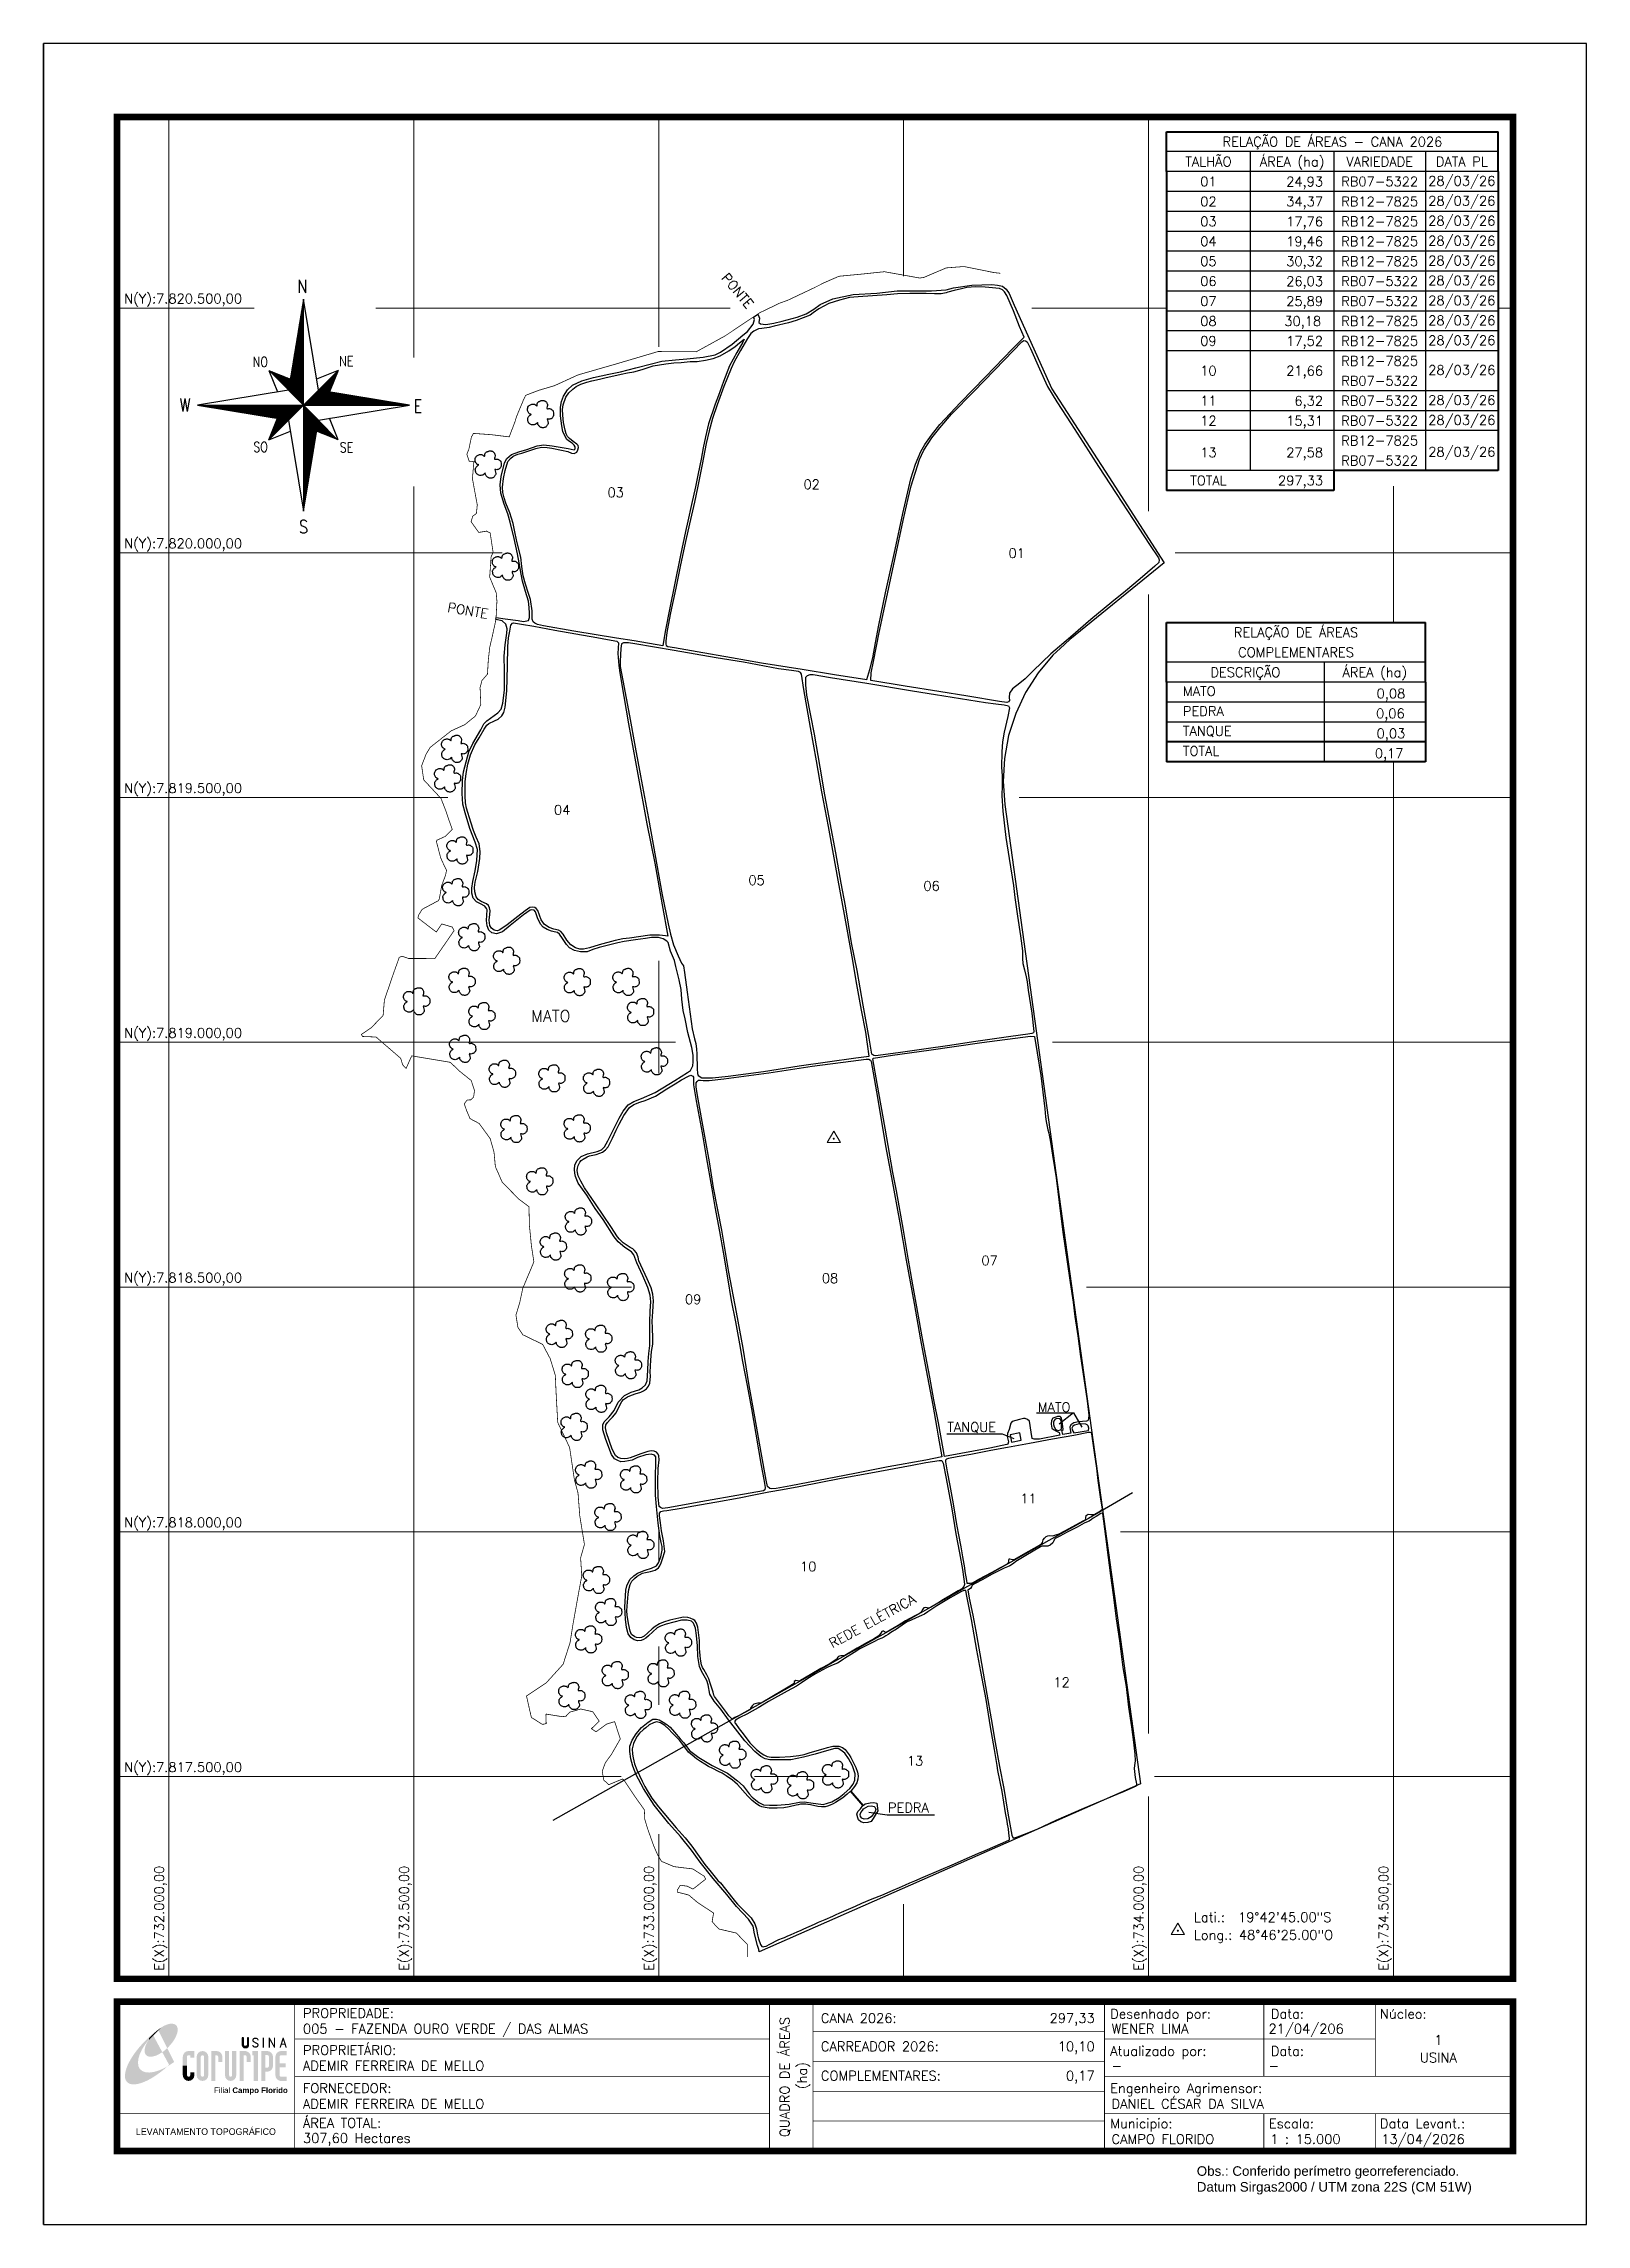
# Model space of a CAD drawing. Extents: x 731744 to 734894, y 7816585 to 7821040.
import ezdxf
from ezdxf.enums import TextEntityAlignment as Align

# ---------------------------------------------------------------- set-up
doc = ezdxf.new("R2010")
doc.units = 0
doc.header["$MEASUREMENT"] = 0
doc.linetypes.add('CONTINUO', pattern=[0])
doc.linetypes.add('LIN0', pattern=[0])
for name, color, linetype in [('0114000005', 1, 'CONTINUOUS'), ('0114000005001', 5, 'CONTINUOUS'), ('0114000005002', 5, 'CONTINUOUS'), ('0114000005003', 5, 'CONTINUOUS'), ('0114000005004', 5, 'CONTINUOUS'), ('0114000005005', 5, 'CONTINUOUS'), ('0114000005006', 5, 'CONTINUOUS'), ('0114000005007', 5, 'CONTINUOUS'), ('0114000005008', 5, 'CONTINUOUS'), ('0114000005009', 5, 'CONTINUOUS'), ('0114000005010', 5, 'CONTINUOUS'), ('0114000005011', 5, 'CONTINUOUS'), ('0114000005012', 5, 'CONTINUOUS'), ('0114000005013', 5, 'CONTINUOUS'), ('CORREGO', 174, 'CONTINUO'), ('MARGEM', 5, 'CONTINUOUS'), ('QUADRO_DE_AREAS_CANA_2026', 7, 'CONTINUOUS'), ('QUADRO_DE_AREAS_COMPLEMENTARES', 7, 'CONTINUOUS'), ('SETA_NORTE', 3, 'CONTINUOUS'), ('TEXTO', 7, 'CONTINUOUS')]:
    doc.layers.add(name, color=color, linetype=linetype)
for name, color, linetype, lineweight in [('MALHA', 8, 'CONTINUOUS', 9), ('MATO', 3, 'CONTINUOUS', 25), ('REDE_ELETRICA', 6, 'CONTINUOUS', 25), ('TANQUE_VINHAÇA', 7, 'CONTINUOUS', 25)]:
    doc.layers.add(name, color=color, linetype=linetype, lineweight=lineweight)
doc.styles.add('ARIAL', font='arial.ttf')
doc.styles.add('marcelo', font='arial.ttf')
doc.styles.add('ROMANS', font='romans')
doc.styles.add('SIMPLEX', font='simplex', dxfattribs={"height": 0.2})
doc.linetypes.add('CERCA1', pattern='A,0.25,-0.1,[133,ltypeshp.shx,S=0.1,R=0,X=-0.1,Y=0],-0.1,1', length=1.45)

msp = doc.modelspace()

# ---------------------------------------------------------------- texts
at = {"layer": 'MALHA', "style": 'SIMPLEX'}
for s, p in [('N(Y):7.820.500,00', (731908.5, 7820503.6)), ('N(Y):7.820.000,00', (731908.5, 7820003.6)), ('N(Y):7.819.500,00', (731908.5, 7819503.6)), ('N(Y):7.819.000,00', (731908.5, 7819003.6)), ('N(Y):7.818.500,00', (731908.5, 7818503.6)), ('N(Y):7.818.000,00', (731908.5, 7818003.6)), ('N(Y):7.817.500,00', (731908.5, 7817503.6))]:
    msp.add_text(s, height=19.5, dxfattribs=at).set_placement(p, align=Align.BOTTOM_LEFT)
for s, p in [('E(X):732.000,00', (731995.5, 7817103)), ('E(X):732.500,00', (732495.5, 7817103)), ('E(X):733.000,00', (732995.5, 7817103)), ('E(X):734.000,00', (733995.5, 7817103)), ('E(X):734.500,00', (734495.5, 7817103))]:
    msp.add_text(s, height=19.5, rotation=90, dxfattribs=at).set_placement(p, align=Align.BOTTOM_LEFT)
at = {"layer": 'MARGEM', "color": 7, "linetype": 'Continuous', "lineweight": 9}
for s, style, p in [('PROPRIEDADE:', 'SIMPLEX', (732273.6, 7817026.4)), ('Desenhado por:', 'SIMPLEX', (733921.9, 7817025)), ('Data:', 'SIMPLEX', (734249.9, 7817025)), ('Núcleo:', 'SIMPLEX', (734472.6, 7817025)), ('PROPRIETÁRIO:', 'SIMPLEX', (732273.6, 7816950.9)), ('Atualizado por:', 'SIMPLEX', (733921.9, 7816949)), ('Data:', 'SIMPLEX', (734249.9, 7816949)), ('FORNECEDOR:', 'SIMPLEX', (732273.6, 7816873.1)), ('Engenheiro Agrimensor:', 'SIMPLEX', (733921.9, 7816873.1)), ('ÁREA TOTAL:', 'SIMPLEX', (732273.6, 7816802.1)), ('Municipio:', 'SIMPLEX', (733921.9, 7816800.9)), ('Escala:', 'SIMPLEX', (734246, 7816800.9)), ('Data Levant.:', 'SIMPLEX', (734472.6, 7816800.9)), ('Obs.: Conferido perímetro georreferenciado.', 'marcelo', (734098.6, 7816703.9)), ('Datum Sirgas2000 / UTM zona 22S (CM 51W)', 'marcelo', (734098.6, 7816671.6))]:
    msp.add_text(s, height=19.5, dxfattribs=dict(at, style=style)).set_placement(p, align=Align.TOP_LEFT)
at = {"layer": 'MARGEM', "color": 7, "linetype": 'Continuous', "style": 'SIMPLEX'}
for s, p in [('CANA 2026:', (733331, 7817016.3)), ('005 - FAZENDA OURO VERDE / DAS ALMAS', (732273.6, 7816994.6)), ('WENER LIMA', (733924.5, 7816994.6)), ('21/04/206', (734245, 7816994.6)), ('CARREADOR 2026:', (733331, 7816958.6)), ('ADEMIR FERREIRA DE MELLO', (732273.6, 7816919.1)), ('COMPLEMENTARES:', (733331, 7816898.7)), ('-', (733924.5, 7816919.1)), ('-', (734245, 7816919.1)), ('ADEMIR FERREIRA DE MELLO', (732273.6, 7816841.3)), ('DANIEL CÉSAR DA SILVA', (733924.5, 7816841.3)), ('307,60 Hectares', (732273.6, 7816771.3)), ('CAMPO FLORIDO', (733924.5, 7816769.1)), ('1 : 15.000', (734248.5, 7816769.1)), ('13/04/2026', (734475.2, 7816769.1))]:
    msp.add_text(s, height=19.5, dxfattribs=at).set_placement(p, align=Align.TOP_LEFT)
for s, p in [('297,33', (733890.1, 7817016.3)), ('10,10', (733890.1, 7816958.6)), ('0,17', (733890.1, 7816898.7))]:
    msp.add_text(s, height=19.5, dxfattribs=at).set_placement(p, align=Align.TOP_RIGHT)
for s, p in [('QUADRO DE ÁREAS', (733257.1, 7816886.2)), ('(ha)', (733292.7, 7816889.2))]:
    msp.add_text(s, height=19.5, rotation=90, dxfattribs=at).set_placement(p, align=Align.MIDDLE_CENTER)
for s, p in [('1', (734591.8, 7816961.9)), ('USINA', (734591.8, 7816925.9))]:
    msp.add_text(s, height=19.5, dxfattribs=at).set_placement(p, align=Align.MIDDLE_CENTER)
at = {"layer": 'MARGEM', "color": 7, "linetype": 'ByBlock'}
msp.add_text('LEVANTAMENTO TOPOGRÁFICO', height=13.5, dxfattribs=at).set_placement((732075.3, 7816774.7), align=Align.MIDDLE_CENTER)
at = {"layer": 'QUADRO_DE_AREAS_CANA_2026', "linetype": 'Continuous', "style": 'SIMPLEX'}
for s, p in [('RELAÇÃO DE ÁREAS - CANA 2026', (734375.5, 7820839.8)), ('TALHÃO', (734122.4, 7820799.1)), ('ÁREA (ha)', (734293.2, 7820799.1)), ('VARIEDADE', (734472, 7820799.1)), ('DATA PL', (734639.7, 7820799.1)), ('01', (734122.4, 7820758.4)), ('RB07-5322', (734472, 7820758.4)), ('28/03/26', (734639.7, 7820759.7)), ('02', (734122.4, 7820717.7)), ('RB12-7825', (734472, 7820717.7)), ('28/03/26', (734639.7, 7820719)), ('03', (734122.4, 7820677)), ('RB12-7825', (734472, 7820677)), ('28/03/26', (734639.7, 7820678.3)), ('04', (734122.4, 7820636.3)), ('RB12-7825', (734472, 7820636.3)), ('28/03/26', (734639.7, 7820637.6)), ('05', (734122.4, 7820595.6)), ('RB12-7825', (734472, 7820595.6)), ('28/03/26', (734639.7, 7820596.9)), ('06', (734122.4, 7820554.8)), ('RB07-5322', (734472, 7820554.8)), ('28/03/26', (734639.7, 7820556.2)), ('07', (734122.4, 7820514.1)), ('RB07-5322', (734472, 7820514.1)), ('28/03/26', (734639.7, 7820515.5)), ('28/03/26', (734639.7, 7820474.7)), ('08', (734122.4, 7820473.4)), ('09', (734122.4, 7820432.7)), ('RB12-7825', (734472, 7820473.4)), ('RB12-7825', (734472, 7820432.7)), ('28/03/26', (734639.7, 7820434)), ('RB12-7825', (734472, 7820392)), ('10', (734122.4, 7820372)), ('RB07-5322', (734472, 7820351.3)), ('28/03/26', (734639.7, 7820373.4)), ('11', (734122.4, 7820310.6)), ('RB07-5322', (734472, 7820310.6)), ('28/03/26', (734639.7, 7820311.9)), ('12', (734122.4, 7820269.9)), ('RB07-5322', (734472, 7820269.9)), ('28/03/26', (734639.7, 7820271.2)), ('RB12-7825', (734472, 7820229.2)), ('28/03/26', (734639.7, 7820206.3)), ('13', (734122.4, 7820205)), ('RB07-5322', (734472, 7820188.4)), ('TOTAL', (734122.4, 7820147.7))]:
    msp.add_text(s, height=19.5, dxfattribs=at).set_placement(p, align=Align.MIDDLE_CENTER)
for s, p in [('24,93', (734356.4, 7820748.5)), ('34,37', (734356.4, 7820707.8)), ('17,76', (734356.4, 7820667.1)), ('19,46', (734356.4, 7820626.4)), ('30,32', (734356.4, 7820585.7)), ('26,03', (734356.4, 7820545)), ('25,89', (734356.4, 7820504.3)), ('30,18', (734352.6, 7820463.6)), ('17,52', (734356.4, 7820422.9)), ('21,66', (734356.4, 7820362.2)), ('6,32', (734356.4, 7820300.7)), ('15,31', (734356.4, 7820260)), ('27,58', (734356.4, 7820195.1)), ('297,33', (734356.4, 7820137.9))]:
    msp.add_text(s, height=19.5, dxfattribs=at).set_placement(p, align=Align.RIGHT)
at = {"layer": 'QUADRO_DE_AREAS_COMPLEMENTARES', "linetype": 'Continuous', "style": 'SIMPLEX'}
for s, p in [('RELAÇÃO DE ÁREAS', (734301.2, 7819837.4)), ('COMPLEMENTARES', (734301.2, 7819796.7)), ('DESCRIÇÃO', (734197.8, 7819755.9)), ('ÁREA (ha)', (734462, 7819755.9))]:
    msp.add_text(s, height=19.5, dxfattribs=at).set_placement(p, align=Align.MIDDLE_CENTER)
for s, p in [('MATO', (734070.3, 7819717.3)), ('PEDRA', (734070.3, 7819676.5)), ('TANQUE', (734070.3, 7819635.8)), ('TOTAL', (734070.3, 7819595.1))]:
    msp.add_text(s, height=19.5, dxfattribs=at).set_placement(p, align=Align.MIDDLE_LEFT)
for s, p in [('0,08', (734524.3, 7819702.8)), ('0,06', (734523.2, 7819662.1)), ('0,03', (734524.3, 7819621.3)), ('0,17', (734520.6, 7819580.6))]:
    msp.add_text(s, height=19.5, dxfattribs=at).set_placement(p, align=Align.RIGHT)
at = {"layer": 'TEXTO', "linetype": 'Continuous', "style": 'SIMPLEX'}
for s, rotation, p in [('PONTE', 669.8581, (733126.8, 7820561.2, -630)), ('PONTE', 350.279, (732567.6, 7819879.4, -630)), ('REDE ELÉTRICA', 28.7945, (733354.6, 7817761.8))]:
    msp.add_text(s, height=19.5, rotation=rotation, dxfattribs=at).set_placement(p)
for s, height, p in [('03', 19.5, (732895.3, 7820113.6)), ('02', 19.5, (733295.6, 7820130.1)), ('01', 19.5, (733714.1, 7819989.5)), ('04', 19.5, (732786.2, 7819465.2)), ('05', 19.5, (733183.1, 7819321.3)), ('06', 19.5, (733540.4, 7819309.7)), ('MATO', 23.4, (732739.5, 7819042.1, -630)), ('08', 19.5, (733333, 7818508.2)), ('07', 19.5, (733658.8, 7818544.6)), ('09', 19.5, (733053.5, 7818465.2)), ('MATO', 19.5, (733773.9, 7818245)), ('TANQUE', 19.5, (733589.3, 7818204.2)), ('11', 19.5, (733738.2, 7818058.3)), ('10', 19.5, (733288.3, 7817919.4)), ('12', 19.5, (733806, 7817682.9)), ('13', 19.5, (733506.7, 7817522.4)), ('PEDRA', 19.5, (733468.1, 7817426.9))]:
    msp.add_text(s, height=height, dxfattribs=at).set_placement(p)
at = {"layer": 'TEXTO', "linetype": 'ByBlock', "style": 'SIMPLEX'}
for s, p in [('Lati.:  19°42\'45.00"S', (734092.7, 7817202.9, 985.2)), ('Long.: 48°46\'25.00"O', (734092.7, 7817166.7, 985.2))]:
    msp.add_text(s, height=19.5, dxfattribs=at).set_placement(p)

# ---------------------------------------------------------------- blocks, each defined once
blk = doc.blocks.new('A$C309442C0')
at = {"layer": 'SETA_NORTE', "linetype": 'Continuous'}
h = blk.add_hatch(dxfattribs=at)
h.set_pattern_fill('ANSI31', color=256, scale=0.1375, angle=-90, style=0)
h.set_pattern_definition([(315, (-215853.3434, 13873.16845), (0.3086963042, 0.3086963042), [])])
h.paths.add_polyline_path([(73.5, 97.4), (74.7, 104.9), (60, 110.8)])
h = blk.add_hatch(dxfattribs=at)
h.set_pattern_fill('ANSI31', color=256, scale=0.1375, angle=180, style=0)
h.set_pattern_definition([(225, (13869.59828, 216024.21475), (0.3086963042, -0.3086963042), [])])
h.paths.add_polyline_path([(93.8, 97.4), (101.4, 96.2), (107.3, 110.8)])
h = blk.add_hatch(dxfattribs=at)
h.set_pattern_fill('ANSI31', color=256, scale=0.1375, style=0)
h.set_pattern_definition([(45, (-13702.2971, -215849.77324), (-0.3086963042, 0.3086963042), [])])
h.paths.add_polyline_path([(73.5, 77), (65.9, 78.3), (60, 63.6)])
h = blk.add_hatch(dxfattribs=at)
h.set_pattern_fill('ANSI31', color=256, scale=0.1375, angle=90, style=0)
h.set_pattern_definition([(135, (216020.6446, -13698.72693), (-0.3086963042, -0.3086963042), [])])
h.paths.add_polyline_path([(93.8, 77), (92.6, 69.5), (107.3, 63.6)])
for p, q in [((81.6, 146.8), (83.7, 148.9)), ((81.7, 147.6), (83.7, 149.5)), ((81.8, 148.3), (83.7, 150.1)), ((82, 149.1), (83.7, 150.8)), ((82.1, 149.9), (83.7, 151.4)), ((82.2, 150.6), (83.7, 152.1)), ((82.3, 151.4), (83.7, 152.7)), ((82.5, 152.2), (83.7, 153.3)), ((82.6, 152.9), (83.7, 154)), ((82.7, 153.7), (83.7, 154.6)), ((82.9, 154.4), (83.7, 155.2)), ((83, 155.2), (83.7, 155.9)), ((83.1, 156), (83.7, 156.5)), ((83.2, 156.7), (83.7, 157.2)), ((83.4, 157.5), (83.7, 157.8)), ((83.5, 158.3), (83.7, 158.4)), ((83.6, 159), (83.7, 159.1)), ((78.7, 129.3), (83.7, 134.2)), ((78.8, 130), (83.7, 134.9)), ((79, 130.8), (83.7, 135.5)), ((79.1, 131.6), (83.7, 136.1)), ((79.2, 132.3), (83.7, 136.8)), ((79.3, 133.1), (83.7, 137.4)), ((79.5, 133.8), (83.7, 138)), ((79.6, 134.6), (83.7, 138.7)), ((79.7, 135.4), (83.7, 139.3)), ((79.8, 136.1), (83.7, 140)), ((80, 136.9), (83.7, 140.6)), ((80.1, 137.7), (83.7, 141.2)), ((80.2, 138.4), (83.7, 141.9)), ((80.3, 139.2), (83.7, 142.5)), ((80.5, 139.9), (83.7, 143.1)), ((80.6, 140.7), (83.7, 143.8)), ((80.7, 141.5), (83.7, 144.4)), ((80.8, 142.2), (83.7, 145)), ((81, 143), (83.7, 145.7)), ((81.1, 143.8), (83.7, 146.3)), ((81.2, 144.5), (83.7, 147)), ((81.3, 145.3), (83.7, 147.6)), ((81.5, 146.1), (83.7, 148.2)), ((75.7, 111), (83.7, 118.9)), ((75.8, 111.7), (83.7, 119.6)), ((75.9, 112.5), (83.7, 120.2)), ((76.1, 113.3), (83.7, 120.8)), ((76.2, 114), (83.7, 121.5)), ((76.3, 114.8), (83.7, 122.1)), ((76.4, 115.5), (83.7, 122.8)), ((76.6, 116.3), (83.7, 123.4)), ((76.7, 117.1), (83.7, 124)), ((76.8, 117.8), (83.7, 124.7)), ((76.9, 118.6), (83.7, 125.3)), ((77.1, 119.4), (83.7, 125.9)), ((77.2, 120.1), (83.7, 126.6)), ((77.3, 120.9), (83.7, 127.2)), ((77.4, 121.6), (83.7, 127.8)), ((77.6, 122.4), (83.7, 128.5)), ((77.7, 123.2), (83.7, 129.1)), ((77.8, 123.9), (83.7, 129.8)), ((78, 124.7), (83.7, 130.4)), ((78.1, 125.5), (83.7, 131)), ((78.2, 126.2), (83.7, 131.7)), ((78.3, 127), (83.7, 132.3)), ((78.5, 127.7), (83.7, 132.9)), ((78.6, 128.5), (83.7, 133.6)), ((60, 110.8), (74.7, 104.9)), ((60, 110.8), (65.9, 96.2)), ((73.5, 97.3), (83.7, 107.5)), ((73.6, 98), (83.7, 108.1)), ((73.7, 98.8), (83.7, 108.7)), ((73.8, 99.5), (83.7, 109.4)), ((73.8, 97), (83.7, 106.8)), ((73.9, 100.3), (83.7, 110)), ((74.1, 101.1), (83.7, 110.6)), ((74.2, 101.8), (83.7, 111.3)), ((74.2, 96.7), (83.7, 106.2)), ((74.3, 102.6), (83.7, 111.9)), ((74.4, 103.3), (83.7, 112.6)), ((74.5, 96.4), (83.7, 105.6)), ((74.6, 104.1), (83.7, 113.2)), ((74.7, 104.9), (83.7, 113.8)), ((74.8, 105.6), (83.7, 114.5)), ((74.8, 96.1), (83.7, 104.9)), ((74.9, 106.4), (83.7, 115.1)), ((75.1, 107.2), (83.7, 115.7)), ((75.1, 95.7), (83.7, 104.3)), ((75.2, 107.9), (83.7, 116.4)), ((75.3, 108.7), (83.7, 117)), ((75.4, 109.4), (83.7, 117.7)), ((75.6, 110.2), (83.7, 118.3)), ((107.3, 110.8), (92.6, 104.9)), ((107.3, 110.8), (101.4, 96.2)), ((75.4, 95.4), (83.7, 103.6)), ((75.8, 95.1), (83.7, 103)), ((76.1, 94.8), (83.7, 102.4)), ((76.4, 94.5), (83.7, 101.7)), ((76.7, 94.2), (83.7, 101.1)), ((77, 93.8), (83.7, 100.5)), ((77.4, 93.5), (83.7, 99.8)), ((77.7, 93.2), (83.7, 99.2)), ((78, 92.9), (83.7, 98.5)), ((78.3, 92.6), (83.7, 97.9)), ((78.6, 92.2), (83.7, 97.3)), ((78.9, 91.9), (83.7, 96.6)), ((79.3, 91.6), (83.7, 96)), ((79.6, 91.3), (83.7, 95.4)), ((79.9, 91), (83.7, 94.7)), ((80.2, 90.7), (83.7, 94.1)), ((80.5, 90.3), (83.7, 93.4)), ((80.9, 90), (83.7, 92.8)), ((81.2, 89.7), (83.7, 92.2)), ((81.5, 89.4), (83.7, 91.5)), ((81.8, 89.1), (83.7, 90.9)), ((82.1, 88.7), (83.7, 90.3)), ((82.4, 88.4), (83.7, 89.6)), ((83.8, 87.2), (94, 97.4)), ((84.4, 87.2), (94.5, 97.3)), ((85.1, 87.2), (95.1, 97.2)), ((85.7, 87.2), (95.6, 97.1)), ((86.3, 87.2), (96.2, 97)), ((87, 87.2), (96.7, 96.9)), ((87.6, 87.2), (97.2, 96.9)), ((88.3, 87.2), (97.8, 96.8)), ((88.9, 87.2), (98.3, 96.7)), ((89.5, 87.2), (98.9, 96.6)), ((90.2, 87.2), (99.4, 96.5)), ((90.8, 87.2), (100, 96.4)), ((91.4, 87.2), (100.5, 96.3)), ((92.1, 87.2), (101.1, 96.2)), ((92.7, 87.2), (101.6, 96.1)), ((93.4, 87.2), (102.2, 96)), ((94, 87.2), (102.7, 96)), ((94.6, 87.2), (103.3, 95.9)), ((95.3, 87.2), (103.8, 95.8)), ((95.9, 87.2), (104.4, 95.7)), ((96.5, 87.2), (104.9, 95.6)), ((97.2, 87.2), (105.5, 95.5)), ((97.8, 87.2), (106, 95.4)), ((98.4, 87.2), (106.5, 95.3)), ((99.1, 87.2), (107.1, 95.2)), ((99.7, 87.2), (107.6, 95.1)), ((100.4, 87.2), (108.2, 95.1)), ((101, 87.2), (108.7, 95)), ((101.6, 87.2), (109.3, 94.9)), ((102.3, 87.2), (109.8, 94.8)), ((102.9, 87.2), (110.4, 94.7)), ((103.5, 87.2), (110.9, 94.6)), ((104.2, 87.2), (111.5, 94.5)), ((104.8, 87.2), (112, 94.4)), ((105.5, 87.2), (112.6, 94.3)), ((106.1, 87.2), (113.1, 94.2)), ((106.7, 87.2), (113.7, 94.1)), ((107.4, 87.2), (114.2, 94.1)), ((108, 87.2), (114.8, 94)), ((108.6, 87.2), (115.3, 93.9)), ((109.3, 87.2), (115.8, 93.8)), ((109.9, 87.2), (116.4, 93.7)), ((110.6, 87.2), (116.9, 93.6)), ((111.2, 87.2), (117.5, 93.5)), ((111.8, 87.2), (118, 93.4)), ((112.5, 87.2), (118.6, 93.3)), ((113.1, 87.2), (119.1, 93.2)), ((113.7, 87.2), (119.7, 93.2)), ((114.4, 87.2), (120.2, 93.1)), ((115, 87.2), (120.8, 93)), ((115.6, 87.2), (121.3, 92.9)), ((116.3, 87.2), (121.9, 92.8)), ((116.9, 87.2), (122.4, 92.7)), ((117.6, 87.2), (123, 92.6)), ((118.2, 87.2), (123.5, 92.5)), ((118.8, 87.2), (124, 92.4)), ((119.5, 87.2), (124.6, 92.3)), ((120.1, 87.2), (125.1, 92.3)), ((120.7, 87.2), (125.7, 92.2)), ((121.4, 87.2), (126.2, 92.1)), ((122, 87.2), (126.8, 92)), ((122.7, 87.2), (127.3, 91.9)), ((123.3, 87.2), (127.9, 91.8)), ((123.9, 87.2), (128.4, 91.7)), ((124.6, 87.2), (129, 91.6)), ((125.2, 87.2), (129.5, 91.5)), ((125.8, 87.2), (130.1, 91.4)), ((126.5, 87.2), (130.6, 91.4)), ((127.1, 87.2), (131.2, 91.3)), ((127.8, 87.2), (131.7, 91.2)), ((128.4, 87.2), (132.3, 91.1)), ((129, 87.2), (132.8, 91)), ((129.7, 87.2), (133.3, 90.9)), ((130.3, 87.2), (133.9, 90.8)), ((130.9, 87.2), (134.4, 90.7)), ((131.6, 87.2), (135, 90.6)), ((132.2, 87.2), (135.5, 90.5)), ((132.8, 87.2), (136.1, 90.5)), ((133.5, 87.2), (136.6, 90.4)), ((134.1, 87.2), (137.2, 90.3)), ((134.8, 87.2), (137.7, 90.2)), ((135.4, 87.2), (138.3, 90.1)), ((136, 87.2), (138.8, 90)), ((136.7, 87.2), (139.4, 89.9)), ((137.3, 87.2), (139.9, 89.8)), ((137.9, 87.2), (140.5, 89.7)), ((138.6, 87.2), (141, 89.6)), ((139.2, 87.2), (141.6, 89.6)), ((139.9, 87.2), (142.1, 89.5)), ((140.5, 87.2), (142.6, 89.4)), ((141.1, 87.2), (143.2, 89.3)), ((141.8, 87.2), (143.7, 89.2)), ((142.4, 87.2), (144.3, 89.1)), ((11.8, 87.2), (11.8, 87.2)), ((12.3, 87.1), (12.4, 87.2)), ((12.9, 87), (13.1, 87.2)), ((13.4, 86.9), (13.7, 87.2)), ((14, 86.8), (14.4, 87.2)), ((14.5, 86.7), (15, 87.2)), ((15.1, 86.6), (15.6, 87.2)), ((15.6, 86.6), (16.3, 87.2)), ((16.2, 86.5), (16.9, 87.2)), ((16.7, 86.4), (17.5, 87.2)), ((17.2, 86.3), (18.2, 87.2)), ((17.8, 86.2), (18.8, 87.2)), ((18.3, 86.1), (19.5, 87.2)), ((18.9, 86), (20.1, 87.2)), ((19.4, 85.9), (20.7, 87.2)), ((20, 85.8), (21.4, 87.2)), ((20.5, 85.7), (22, 87.2)), ((21.1, 85.7), (22.6, 87.2)), ((21.6, 85.6), (23.3, 87.2)), ((22.2, 85.5), (23.9, 87.2)), ((22.7, 85.4), (24.6, 87.2)), ((23.3, 85.3), (25.2, 87.2)), ((23.8, 85.2), (25.8, 87.2)), ((24.4, 85.1), (26.5, 87.2)), ((24.9, 85), (27.1, 87.2)), ((25.5, 84.9), (27.7, 87.2)), ((26, 84.8), (28.4, 87.2)), ((26.5, 84.8), (29, 87.2)), ((27.1, 84.7), (29.6, 87.2)), ((27.6, 84.6), (30.3, 87.2)), ((28.2, 84.5), (30.9, 87.2)), ((28.7, 84.4), (31.6, 87.2)), ((29.3, 84.3), (32.2, 87.2)), ((29.8, 84.2), (32.8, 87.2)), ((30.4, 84.1), (33.5, 87.2)), ((30.9, 84), (34.1, 87.2)), ((31.5, 83.9), (34.7, 87.2)), ((32, 83.9), (35.4, 87.2)), ((32.6, 83.8), (36, 87.2)), ((33.1, 83.7), (36.7, 87.2)), ((33.7, 83.6), (37.3, 87.2)), ((34.2, 83.5), (37.9, 87.2)), ((34.7, 83.4), (38.6, 87.2)), ((35.3, 83.3), (39.2, 87.2)), ((35.8, 83.2), (39.8, 87.2)), ((36.4, 83.1), (40.5, 87.2)), ((36.9, 83), (41.1, 87.2)), ((37.5, 83), (41.8, 87.2)), ((38, 82.9), (42.4, 87.2)), ((38.6, 82.8), (43, 87.2)), ((39.1, 82.7), (43.7, 87.2)), ((39.7, 82.6), (44.3, 87.2)), ((40.2, 82.5), (44.9, 87.2)), ((40.8, 82.4), (45.6, 87.2)), ((41.3, 82.3), (46.2, 87.2)), ((41.9, 82.2), (46.8, 87.2)), ((42.4, 82.1), (47.5, 87.2)), ((43, 82.1), (48.1, 87.2)), ((43.5, 82), (48.8, 87.2)), ((44, 81.9), (49.4, 87.2)), ((44.6, 81.8), (50, 87.2)), ((45.1, 81.7), (50.7, 87.2)), ((45.7, 81.6), (51.3, 87.2)), ((46.2, 81.5), (51.9, 87.2)), ((46.8, 81.4), (52.6, 87.2)), ((47.3, 81.3), (53.2, 87.2)), ((47.9, 81.2), (53.9, 87.2)), ((48.4, 81.2), (54.5, 87.2)), ((49, 81.1), (55.1, 87.2)), ((49.5, 81), (55.8, 87.2)), ((50.1, 80.9), (56.4, 87.2)), ((50.6, 80.8), (57, 87.2)), ((51.2, 80.7), (57.7, 87.2)), ((51.7, 80.6), (58.3, 87.2)), ((52.3, 80.5), (59, 87.2)), ((52.8, 80.4), (59.6, 87.2)), ((53.3, 80.3), (60.2, 87.2)), ((53.9, 80.3), (60.9, 87.2)), ((54.4, 80.2), (61.5, 87.2)), ((55, 80.1), (62.1, 87.2)), ((55.5, 80), (62.8, 87.2)), ((56.1, 79.9), (63.4, 87.2)), ((56.6, 79.8), (64, 87.2)), ((57.2, 79.7), (64.7, 87.2)), ((57.7, 79.6), (65.3, 87.2)), ((58.3, 79.5), (66, 87.2)), ((58.8, 79.4), (66.6, 87.2)), ((59.4, 79.4), (67.2, 87.2)), ((59.9, 79.3), (67.9, 87.2)), ((83.7, 87.2), (60, 63.6)), ((60, 63.6), (65.9, 78.3)), ((60.5, 79.2), (68.5, 87.2)), ((61, 79.1), (69.1, 87.2)), ((61.5, 79), (69.8, 87.2)), ((62.1, 78.9), (70.4, 87.2)), ((62.6, 78.8), (71.1, 87.2)), ((63.2, 78.7), (71.7, 87.2)), ((63.7, 78.6), (72.3, 87.2)), ((64.3, 78.5), (73, 87.2)), ((64.8, 78.4), (73.6, 87.2)), ((65.4, 78.4), (74.2, 87.2)), ((65.9, 78.3), (74.9, 87.2)), ((66.5, 78.2), (75.5, 87.2)), ((67, 78.1), (76.2, 87.2)), ((67.6, 78), (76.8, 87.2)), ((68.1, 77.9), (77.4, 87.2)), ((68.7, 77.8), (78.1, 87.2)), ((69.2, 77.7), (78.7, 87.2)), ((69.8, 77.6), (79.3, 87.2)), ((70.3, 77.5), (80, 87.2)), ((70.8, 77.5), (80.6, 87.2)), ((71.4, 77.4), (81.2, 87.2)), ((71.9, 77.3), (81.9, 87.2)), ((72.5, 77.2), (82.5, 87.2)), ((73, 77.1), (83.2, 87.2)), ((82.8, 88.1), (83.7, 89)), ((83.1, 87.8), (83.7, 88.4)), ((83.4, 87.5), (83.7, 87.7)), ((83.7, 87.1), (83.7, 87.1)), ((83.7, 86.4), (84, 86.8)), ((83.7, 85.8), (84.4, 86.5)), ((83.7, 85.2), (84.7, 86.2)), ((83.7, 84.5), (85, 85.9)), ((83.7, 83.9), (85.3, 85.6)), ((83.7, 83.3), (85.6, 85.2)), ((83.7, 82.6), (86, 84.9)), ((83.7, 82), (86.3, 84.6)), ((83.7, 81.3), (86.6, 84.3)), ((83.7, 80.7), (86.9, 84)), ((83.7, 80.1), (87.2, 83.6)), ((83.7, 79.4), (87.5, 83.3)), ((83.7, 78.8), (87.9, 83)), ((83.7, 78.2), (88.2, 82.7)), ((83.7, 77.5), (88.5, 82.4)), ((83.7, 76.9), (88.8, 82.1)), ((83.7, 76.2), (89.1, 81.7)), ((83.7, 75.6), (89.5, 81.4)), ((83.7, 75), (89.8, 81.1)), ((83.7, 74.3), (90.1, 80.8)), ((83.7, 73.7), (90.4, 80.5)), ((83.7, 73.1), (90.7, 80.1)), ((83.7, 72.4), (91, 79.8)), ((83.7, 71.8), (91.4, 79.5)), ((83.7, 71.2), (91.7, 79.2)), ((83.7, 70.5), (92, 78.9)), ((83.7, 69.9), (92.3, 78.5)), ((83.7, 69.2), (92.6, 78.2)), ((83.7, 68.6), (93, 77.9)), ((83.7, 68), (93.3, 77.6)), ((83.7, 67.3), (93.6, 77.3)), ((83.7, 66.7), (93.8, 76.9)), ((83.7, 66.1), (93.7, 76.1)), ((83.7, 65.4), (93.6, 75.3)), ((83.7, 64.8), (93.4, 74.6)), ((107.3, 63.6), (101.4, 78.3)), ((143, 87.2), (144.8, 89)), ((143.7, 87.2), (145.4, 88.9)), ((144.3, 87.2), (145.9, 88.8)), ((144.9, 87.2), (146.5, 88.7)), ((145.6, 87.2), (147, 88.7)), ((146.2, 87.2), (147.6, 88.6)), ((146.9, 87.2), (148.1, 88.5)), ((147.5, 87.2), (148.7, 88.4)), ((148.1, 87.2), (149.2, 88.3)), ((148.8, 87.2), (149.8, 88.2)), ((149.4, 87.2), (150.3, 88.1)), ((150, 87.2), (150.8, 88)), ((150.7, 87.2), (151.4, 87.9)), ((151.3, 87.2), (151.9, 87.8)), ((152, 87.2), (152.5, 87.8)), ((152.6, 87.2), (153, 87.7)), ((153.2, 87.2), (153.6, 87.6)), ((153.9, 87.2), (154.1, 87.5)), ((154.5, 87.2), (154.7, 87.4)), ((155.1, 87.2), (155.2, 87.3)), ((60, 63.6), (74.7, 69.5)), ((83.7, 64.1), (93.3, 73.8)), ((83.7, 63.5), (93.2, 73)), ((83.7, 62.9), (93.1, 72.3)), ((83.7, 62.2), (92.9, 71.5)), ((83.7, 61.6), (92.8, 70.8)), ((83.7, 61), (92.7, 70)), ((83.7, 60.3), (92.6, 69.2)), ((83.7, 59.7), (92.4, 68.5)), ((83.7, 59), (92.3, 67.7)), ((83.7, 58.4), (92.2, 66.9)), ((83.7, 57.8), (92.1, 66.2)), ((83.7, 57.1), (91.9, 65.4)), ((83.7, 56.5), (91.8, 64.7)), ((83.7, 55.9), (91.7, 63.9)), ((83.7, 55.2), (91.6, 63.1)), ((83.7, 54.6), (91.4, 62.4)), ((83.7, 54), (91.3, 61.6)), ((83.7, 53.3), (91.2, 60.8)), ((83.7, 52.7), (91.1, 60.1)), ((107.3, 63.6), (92.6, 69.5)), ((83.7, 52), (90.9, 59.3)), ((83.7, 51.4), (90.8, 58.6)), ((83.7, 50.8), (90.7, 57.8)), ((83.7, 50.1), (90.5, 57)), ((83.7, 49.5), (90.4, 56.3)), ((83.7, 48.9), (90.3, 55.5)), ((83.7, 48.2), (90.2, 54.7)), ((83.7, 47.6), (90, 54)), ((83.7, 46.9), (89.9, 53.2)), ((83.7, 46.3), (89.8, 52.5)), ((83.7, 45.7), (89.7, 51.7)), ((83.7, 45), (89.5, 50.9)), ((83.7, 44.4), (89.4, 50.2)), ((83.7, 43.8), (89.3, 49.4)), ((83.7, 43.1), (89.2, 48.6)), ((83.7, 42.5), (89, 47.9)), ((83.7, 41.8), (88.9, 47.1)), ((83.7, 41.2), (88.8, 46.3)), ((83.7, 40.6), (88.7, 45.6)), ((83.7, 39.9), (88.5, 44.8)), ((83.7, 39.3), (88.4, 44.1)), ((83.7, 38.7), (88.3, 43.3)), ((83.7, 38), (88.2, 42.5)), ((83.7, 37.4), (88, 41.8)), ((83.7, 36.8), (87.9, 41)), ((83.7, 36.1), (87.8, 40.2)), ((83.7, 35.5), (87.7, 39.5)), ((83.7, 34.8), (87.5, 38.7)), ((83.7, 34.2), (87.4, 38)), ((83.7, 33.6), (87.3, 37.2)), ((83.7, 32.9), (87.2, 36.4)), ((83.7, 32.3), (87, 35.7)), ((83.7, 31.7), (86.9, 34.9)), ((83.7, 31), (86.8, 34.1)), ((83.7, 30.4), (86.7, 33.4)), ((83.7, 29.7), (86.5, 32.6)), ((83.7, 29.1), (86.4, 31.9)), ((83.7, 28.5), (86.3, 31.1)), ((83.7, 27.8), (86.2, 30.3)), ((83.7, 27.2), (86, 29.6)), ((83.7, 26.6), (85.9, 28.8)), ((83.7, 25.9), (85.8, 28)), ((83.7, 25.3), (85.6, 27.3)), ((83.7, 24.6), (85.5, 26.5)), ((83.7, 24), (85.4, 25.8)), ((83.7, 23.4), (85.3, 25)), ((83.7, 22.7), (85.1, 24.2)), ((83.7, 22.1), (85, 23.5)), ((83.7, 21.5), (84.9, 22.7)), ((83.7, 20.8), (84.8, 21.9)), ((83.7, 20.2), (84.6, 21.2)), ((83.7, 19.6), (84.5, 20.4)), ((83.7, 18.9), (84.4, 19.7)), ((83.7, 18.3), (84.3, 18.9)), ((83.7, 17.6), (84.1, 18.1)), ((83.7, 17), (84, 17.4)), ((83.7, 16.4), (83.9, 16.6)), ((83.7, 15.7), (83.8, 15.8))]:
    blk.add_line(p, q, dxfattribs=at)
blk.add_lwpolyline([(93.8, 77), (155.7, 87.2), (93.8, 97.4), (83.7, 159.3), (73.5, 97.4), (11.6, 87.2), (73.5, 77), (83.7, 15.1)], close=True, dxfattribs=at)
for points in [[(83.7, 87.2), (83.7, 159.3)], [(83.7, 87.2), (73.5, 97.4)], [(83.7, 87.2), (93.8, 97.4)], [(11.6, 87.2), (155.7, 87.2)], [(83.7, 87.2), (73.5, 77)], [(83.7, 87.2), (93.8, 77)], [(83.7, 87.2), (83.7, 15.1)]]:
    blk.add_lwpolyline(points, dxfattribs=at)
at = {"layer": 'SETA_NORTE', "color": 7, "lineweight": 30, "style": 'ROMANS', "width": 0.8}
for s, height, p in [('N ', 8.94, (79.5, 163.6)), ('NO', 6.88, (49.1, 113.2)), ('NE', 6.87, (108, 113.7)), ('W', 8.94, (-0.7, 82.9)), ('E', 8.94, (158.6, 82.1)), ('SO', 6.88, (49.5, 55.3)), ('SE', 6.87, (108.3, 55)), ('S', 8.94, (80.6, 0))]:
    blk.add_text(s, height=height, dxfattribs=at).set_placement(p)
blk = doc.blocks.new('A$C78F83FB3')
at = {"layer": 'MARGEM'}
h = blk.add_hatch(color=20, dxfattribs=at)
edge = h.paths.add_edge_path()
edge.add_ellipse((19.49, 23.77), major_axis=(-6.68, -6.67), ratio=0.469426, start_angle=292.73277, end_angle=601.25787)
edge.add_ellipse((22.83, 22.05), major_axis=(12.64, 11.29), ratio=0.457614, start_angle=79.90686, end_angle=107.91393)
edge = h.paths.add_edge_path()
edge.add_ellipse((18.28, 18.7), major_axis=(13.95, 13.59), ratio=0.386848, start_angle=63.96117, end_angle=264.59932)
edge.add_ellipse((22.83, 22.05), major_axis=(12.64, 11.29), ratio=0.457614, start_angle=107.91393, end_angle=245.11815, ccw=False)
edge.add_ellipse((19.49, 23.77), major_axis=(-6.68, -6.67), ratio=0.469426, start_angle=241.25787, end_angle=292.73277, ccw=False)
for color, points in [(20, [(15.46, 26.12), (14.17, 24.81), (14.06, 24.24), (14.39, 23.97), (14.67, 24.54), (19.47, 29.32), (18.48, 28.66), (17.31, 27.78)]), (7, [(58.42, 24.9), (57.9, 24.9), (57.9, 21.73, -0.414214), (57.15, 20.98), (56.84, 20.98, -0.414214), (56.09, 21.73), (56.09, 24.9), (55.57, 24.9), (55.57, 21.73, 0.414214), (56.84, 20.46), (57.15, 20.46, 0.414214), (58.42, 21.73)]), (7, [(61.7, 24.9), (61.23, 24.9, 0.396318), (60.04, 23.78), (60.04, 23.72, 0.151912), (60.39, 22.97), (60.46, 22.92), (62.18, 22), (62.85, 21.83, 0.12407), (62.51, 22.42), (60.75, 23.36, -0.13192), (60.56, 23.77, -0.385578), (61.23, 24.37), (61.7, 24.37, -0.414214), (62.37, 23.7), (62.89, 23.7, 0.414214)]), (7, [(62.37, 23.7), (62.89, 23.7, 0.414214), (61.7, 24.9), (61.23, 24.9, 0.396318), (60.04, 23.78), (60.04, 23.72, 0.151912), (60.39, 22.97), (60.46, 22.92), (62.18, 22), (62.18, 22, -0.131921), (62.37, 21.59, -0.385578), (61.7, 20.98), (61.23, 20.98, -0.414214), (60.56, 21.65), (60.04, 21.65, 0.414214), (61.23, 20.46), (61.7, 20.46, 0.402546), (62.89, 21.61, 0.165292), (62.51, 22.42), (60.75, 23.36, -0.13192), (60.56, 23.77, -0.385578), (61.23, 24.37), (61.7, 24.37, -0.414214)]), (7, [(30.97, 12.46), (29.13, 12.46), (29.13, 8.21, 1), (34.29, 8.21), (34.29, 9.41), (32.45, 9.41), (32.45, 8.21, -1), (30.97, 8.21)])]:
    blk.add_hatch(color=color, dxfattribs=at).paths.add_polyline_path(points)
h = blk.add_hatch(color=7, dxfattribs=at)
h.paths.add_polyline_path([(65.24, 24.9), (64.72, 24.9), (64.72, 20.46), (65.24, 20.46)])
h.paths.add_polyline_path([(67.38, 20.46), (67.9, 20.46), (67.9, 23.74), (69.74, 20.46), (70.23, 20.46), (70.23, 24.9), (69.71, 24.9), (69.71, 21.58), (67.85, 24.9), (67.38, 24.9)])
h.paths.add_polyline_path([(72.17, 20.46), (72.72, 20.46), (73.14, 21.73), (74.49, 21.73), (74.9, 20.46), (75.45, 20.46), (74, 24.9), (73.62, 24.9)])
h.paths.add_polyline_path([(73.81, 23.8), (74.32, 22.25), (73.31, 22.25)], flags=16)
h = blk.add_hatch(color=7, dxfattribs=at)
h.paths.add_polyline_path([(31.71, 18.93, 0.414214), (29.13, 16.35), (29.13, 12.46), (30.97, 12.46), (30.97, 16.35, -0.414214), (31.71, 17.09), (32.45, 17.09), (32.45, 16.02), (34.29, 16.02), (34.29, 18.93)])
h.paths.add_polyline_path([(44.15, 17.09, -0.414214), (44.89, 16.35), (44.89, 14.1), (46.72, 14.1), (46.72, 16.17, 0.433937), (44.15, 18.93), (41.77, 18.93), (41.77, 12.46), (43.61, 12.46), (43.61, 17.09)])
h.paths.add_polyline_path([(43.61, 12.46), (41.77, 12.46), (41.77, 5.62), (43.61, 5.62)])
h.paths.add_polyline_path([(47.92, 12.46), (49.75, 12.46), (49.75, 18.93), (47.92, 18.93)])
h.paths.add_polyline_path([(52.91, 18.93), (51.08, 18.93), (51.08, 12.46), (52.91, 12.46)])
h.paths.add_polyline_path([(51.08, 8.12, -1), (49.75, 8.12), (49.75, 12.46), (47.92, 12.46), (47.92, 8.12, 1), (52.91, 8.12), (52.91, 12.46), (51.08, 12.46)])
h.paths.add_polyline_path([(54.41, 12.46), (56.25, 12.46), (56.25, 17.09), (56.79, 17.09, -0.414214), (57.53, 16.35), (57.53, 14.1), (59.36, 14.1), (59.36, 16.17, 0.433937), (56.79, 18.93), (54.41, 18.93)])
h.paths.add_polyline_path([(56.25, 12.46), (54.41, 12.46), (54.41, 5.62), (56.25, 5.62)])
h.paths.add_polyline_path([(60.73, 12.46), (62.58, 12.46), (62.58, 18.93), (60.02, 18.93), (60.02, 17.08), (60.73, 17.08)])
h.paths.add_polyline_path([(62.58, 12.46), (60.73, 12.46), (60.73, 5.62), (62.58, 5.62)])
h.paths.add_polyline_path([(64.06, 12.46), (65.82, 12.46), (65.82, 17.17), (66.66, 17.17, -0.450417), (67.48, 16.25), (67.48, 12.46), (69.24, 12.46, 0.002307), (69.24, 12.48, 0.005282), (69.23, 12.54, -0.000938), (69.23, 12.53), (69.23, 16.17, 0.433937), (66.66, 18.93), (64.06, 18.93)])
h.paths.add_polyline_path([(64.06, 5.62), (65.82, 5.62), (65.82, 9.77), (66.66, 9.77, 0.426056), (69.24, 12.46), (67.48, 12.46), (67.48, 12.45, -0.450417), (66.66, 11.53), (65.82, 11.53), (65.82, 12.46), (64.06, 12.46)])
h.paths.add_polyline_path([(70.37, 12.46), (74.87, 12.46), (74.87, 13.44), (72.21, 13.44), (72.21, 16.35, -0.414214), (72.95, 17.09), (75.38, 17.09), (75.38, 18.93), (72.95, 18.93, 0.414214), (70.37, 16.35)])
h.paths.add_polyline_path([(72.21, 11.62), (74.87, 11.62), (74.87, 12.46), (70.37, 12.46), (70.37, 8.21, 0.414214), (72.95, 5.62), (75.38, 5.62), (75.38, 7.47), (72.95, 7.47, -0.414214), (72.21, 8.21)])
h = blk.add_hatch(color=7, dxfattribs=at)
h.paths.add_polyline_path([(35.29, 16.35), (35.29, 8.21, 1), (40.46, 8.21, 0.016978), (40.45, 8.38), (40.45, 16.17, 0.433937), (37.88, 18.93), (37.87, 18.93, 0.41391)])
h.paths.add_polyline_path([(38.62, 16.35), (38.62, 8.21, -1), (37.13, 8.21), (37.13, 16.35, -1)], flags=16)
at = {"layer": 'MARGEM', "color": 7}
blk.add_lwpolyline([(58.42, 24.9), (57.9, 24.9), (57.9, 21.73, -0.414214), (57.15, 20.98), (56.84, 20.98, -0.414214), (56.09, 21.73), (56.09, 24.9), (55.57, 24.9), (55.57, 21.73, 0.414214), (56.84, 20.46), (57.15, 20.46, 0.414214), (58.42, 21.73), (58.42, 24.9)], format="xyb", close=True, dxfattribs=at)
at = {"layer": 'MARGEM', "color": 252, "insert": (43.05, 2.72), "char_height": 2.5, "width": 33.0271, "attachment_point": 1, "style": 'ARIAL'}
blk.add_mtext('Filial {\\fArial|b1|i0|c0|p34;Campo Florido}', dxfattribs=at)

# ---------------------------------------------------------------- linework, layer by layer
at = {"layer": '0114000005', "linetype": 'Continuous'}
msp.add_lwpolyline([(733715.6, 7820529.4), (733726, 7820505.9), (733802.8, 7820335), (733918.9, 7820155.3), (734032, 7819979.8), (733839.2, 7819822.9), (733819.4, 7819804.5), (733804.8, 7819791), (733774.5, 7819754.6), (733749, 7819714.7), (733728.9, 7819671.8), (733714.4, 7819626.7), (733705.8, 7819580.1), (733703.2, 7819532.8), (733706.7, 7819486.1), (733745.6, 7819205.2), (733984, 7817484.9), (733205.1, 7817142.3), (733204.2, 7817146.9), (733201.4, 7817154.9), (733195.8, 7817178.7), (733192.5, 7817194.2), (733183.5, 7817208.8), (733158.5, 7817234.5), (733138.7, 7817259.1), (733111.3, 7817291.8), (733084.6, 7817325), (733066.7, 7817349.9), (733044.6, 7817377.9), (733020.9, 7817403.9), (732990.9, 7817441.8), (732968.7, 7817475.3), (732953.9, 7817503.7), (732947.3, 7817521.5), (732943.2, 7817536.5), (732940.7, 7817551.5), (732941.2, 7817562.4), (732946, 7817574.4), (732953.6, 7817587.3), (732965.1, 7817600.4), (732978.7, 7817611.2), (732988.2, 7817617.1), (732995.6, 7817617.1), (733001.2, 7817616), (733009, 7817610.8), (733016.3, 7817606.2), (733023, 7817600.9), (733032, 7817590.5), (733043.6, 7817577.3), (733051.3, 7817568.8), (733062.5, 7817553.5), (733081.6, 7817538.9), (733109.3, 7817522.9), (733140.2, 7817506.9), (733160.7, 7817491.3), (733172.5, 7817481), (733184.5, 7817464.4), (733190.8, 7817458), (733204.3, 7817447), (733213.6, 7817442.1), (733226.3, 7817441.3), (733241.9, 7817441.4), (733266, 7817443.7), (733287.6, 7817447.7), (733297.2, 7817448.6), (733310.4, 7817446.2), (733335.5, 7817442.7), (733353.6, 7817448.3), (733368.4, 7817457.1), (733378.7, 7817465.5), (733390, 7817475.7), (733397.2, 7817484.2), (733400.5, 7817492.7), (733401.4, 7817505.3), (733395.3, 7817522.1), (733387.4, 7817536.8), (733379.7, 7817547.5), (733372.1, 7817554.1), (733366.2, 7817557.1), (733359.6, 7817557.2), (733342.3, 7817552.9), (733319.4, 7817545.5), (733295.6, 7817539.4), (733269.5, 7817534.5), (733244.8, 7817534.2), (733227.1, 7817534.2), (733217.6, 7817536.3), (733208.4, 7817541.1), (733196.4, 7817551.3), (733175.7, 7817573.3), (733142.4, 7817615.9), (733126.5, 7817637.8), (733113.1, 7817653.7), (733104.6, 7817668.4), (733100.6, 7817687.6), (733098.1, 7817696.1), (733087.5, 7817715), (733083.2, 7817724.9), (733079.6, 7817745.4), (733079, 7817767.3), (733076.9, 7817788.5), (733075, 7817803.2), (733071.2, 7817813.1), (733066.8, 7817817.6), (733058.3, 7817819.2), (733046.8, 7817819.3), (733015.1, 7817811.1), (733003.8, 7817807.3), (732996.7, 7817803.6), (732979.3, 7817787.8), (732973.6, 7817782.6), (732968.9, 7817779.9), (732964, 7817777.7), (732957.6, 7817777.5), (732949.9, 7817779.6), (732943.1, 7817784.3), (732937.7, 7817791.4), (732934, 7817804.4), (732931.8, 7817821.7), (732930.9, 7817846), (732933, 7817880.6), (732934.7, 7817889.6), (732941.1, 7817902.5), (732949.4, 7817910.3), (732956.6, 7817915.2), (732972.1, 7817921.5), (732985.1, 7817925.5), (732995.6, 7817930.2), (732999.6, 7817936.6), (733004.1, 7817949.1), (733007.1, 7817962.3), (733006.8, 7817969.9), (733005, 7817978.3), (733002.2, 7817992.1), (732998.7, 7818018), (732995.4, 7818051.7), (732993.3, 7818075), (732993.2, 7818107.7), (732994.2, 7818147.1), (732994.3, 7818152.9), (732991.6, 7818156.8), (732984.3, 7818158.7), (732973.6, 7818157.6), (732956.8, 7818151.7), (732945.8, 7818146.5), (732930.6, 7818143.6), (732922.7, 7818143.3), (732916.2, 7818145.7), (732910, 7818149.3), (732903.7, 7818157.7), (732891.8, 7818188.8), (732885.9, 7818208), (732885.9, 7818218.3), (732888.4, 7818224.4), (732898.9, 7818234.6), (732909.1, 7818247.9), (732917.3, 7818264.8), (732930.1, 7818278.8), (732943.5, 7818285.5), (732959.3, 7818289.9), (732966.2, 7818293.9), (732973.2, 7818300.3), (732976.6, 7818308.2), (732977.5, 7818329.4), (732978.3, 7818348), (732979.7, 7818364.1), (732981.9, 7818380.7), (732981.9, 7818391.8), (732981.6, 7818415.7), (732981.9, 7818428), (732982.5, 7818451.6), (732983.9, 7818469.5), (732982.4, 7818483.3), (732978, 7818498.9), (732967.2, 7818523), (732955.6, 7818549.4), (732949, 7818566), (732944.3, 7818571.7), (732930.8, 7818580.8), (732917.1, 7818592.5), (732909, 7818602.7), (732886.7, 7818637.7), (732870.5, 7818660.5), (732852.9, 7818687.4), (732835.4, 7818712.1), (732830.2, 7818725.8), (732828.4, 7818732.7), (732827.8, 7818740.3), (732829, 7818749), (732832.8, 7818757.7), (732841.9, 7818766.9), (732854.8, 7818772), (732874.3, 7818777), (732882.9, 7818780.5), (732889.5, 7818786.7), (732896.4, 7818798.7), (732908.3, 7818822.9), (732919.3, 7818845), (732927.6, 7818859.2), (732937.9, 7818872.4), (732949.2, 7818879.1), (732965, 7818885.4), (732992.4, 7818897.6), (733020.9, 7818914.7), (733032.9, 7818922), (733059, 7818938.1), (733064.7, 7818942.1), (733069.5, 7818951.8), (733070.2, 7818960.3), (733070.1, 7818973.8), (733067.8, 7818989.7), (733059.5, 7819019.8), (733054.3, 7819047.8), (733050, 7819065.1), (733047.3, 7819088), (733045.6, 7819107.9), (733041.6, 7819127.8), (733035.1, 7819154.9), (733032.5, 7819166.8), (733024.1, 7819186.3), (733019.2, 7819204.1), (733016.6, 7819206.3), (733009.3, 7819211.2), (732999.3, 7819213.8), (732985.1, 7819213.8), (732972.8, 7819212.3), (732952.8, 7819209.5), (732929.2, 7819206.2), (732916.6, 7819203.2), (732878.5, 7819193.5), (732865.5, 7819189.3), (732853.8, 7819185), (732840.1, 7819185.1), (732827.7, 7819187.7), (732817.7, 7819193), (732811.5, 7819200.1), (732803.5, 7819211.8), (732797.4, 7819221), (732793.4, 7819224.4), (732786.4, 7819226), (732780.9, 7819227.3), (732772, 7819230.3), (732764, 7819235.5), (732758.9, 7819241), (732752.5, 7819254), (732748.5, 7819266.5), (732745.6, 7819269.8), (732740.8, 7819270.8), (732737.3, 7819270.1), (732723.8, 7819260.5), (732696.5, 7819238.3), (732680.7, 7819225.4), (732668.5, 7819221.7), (732659.5, 7819223.9), (732653.1, 7819229.3), (732649.5, 7819237.8), (732648.3, 7819249.1), (732649.2, 7819259.8), (732649.9, 7819270.3), (732648.6, 7819273.1), (732644.8, 7819278), (732636.1, 7819283.2), (732627.6, 7819287.1), (732621, 7819294.3), (732618.1, 7819304.9), (732618.1, 7819315.2), (732620.2, 7819328.6), (732625.4, 7819350.5), (732628.5, 7819371.1), (732629.8, 7819393.6), (732625.4, 7819409), (732614, 7819436.7), (732604.7, 7819469), (732600, 7819486.2), (732598.9, 7819508), (732599.4, 7819534.7), (732601.5, 7819552.8), (732612.1, 7819593.2), (732620.2, 7819610.5), (732636.9, 7819638.2), (732642.9, 7819650.9), (732649.2, 7819657), (732671.4, 7819673.4), (732678.6, 7819680.3), (732681.6, 7819692.7), (732685.1, 7819719.5), (732684.8, 7819758.7), (732684.4, 7819788.6), (732686.2, 7819812.2), (732689.8, 7819835.8), (732690.6, 7819844.8), (732687.8, 7819853.9), (732680.4, 7819861.2), (732667.7, 7819863.9), (732667.9, 7819868.1), (732686.4, 7819865), (732713.1, 7819861.6), (732723.7, 7819859.8), (732733.8, 7819861.9), (732736.3, 7819867.6), (732735.8, 7819876.4), (732735.4, 7819888.3), (732733.9, 7819901.2), (732728.2, 7819921.2), (732721.5, 7819941.7), (732719, 7819956.1), (732715.1, 7819979.8), (732711.3, 7819998), (732704.7, 7820029), (732696.9, 7820062.4), (732691.8, 7820079.5), (732684.1, 7820099.6), (732677.4, 7820121.5), (732676.2, 7820138.5), (732678.4, 7820155.8), (732684.9, 7820184), (732689.9, 7820192.8), (732699.6, 7820201), (732714.5, 7820206.2), (732730.8, 7820211.3), (732751.6, 7820218.7), (732765.1, 7820220.6), (732782.4, 7820218.2), (732814.9, 7820212.9), (732827.6, 7820210.6), (732829.2, 7820212.2), (732829.3, 7820216.2), (732827, 7820220.2), (732823.1, 7820223.9), (732815.7, 7820228.4), (732811.7, 7820231.9), (732803.9, 7820247.6), (732802.3, 7820259.7), (732799.3, 7820280), (732799.6, 7820297.6), (732801.5, 7820309.1), (732805.4, 7820319.9), (732813.7, 7820333.1), (732823.8, 7820342.2), (732842.8, 7820351.5), (732866.8, 7820358.2), (732898.1, 7820365), (732921.6, 7820370), (732953.1, 7820378), (732985.4, 7820385.9), (733006.2, 7820391.4), (733034.2, 7820394.5), (733057.2, 7820396.3), (733090.8, 7820399.9), (733115.1, 7820404.7), (733126.1, 7820409.8), (733149.6, 7820426), (733172, 7820444.6), (733180.9, 7820452.3), (733192.9, 7820467.3), (733195.3, 7820476.9), (733193.2, 7820481.6), (733202.4, 7820487.8), (733203.2, 7820485.8), (733205.9, 7820479.4), (733204.2, 7820470.5), (733207.9, 7820467.6), (733218.9, 7820466.1), (733234.7, 7820469), (733252.1, 7820472.9), (733282.9, 7820481.3), (733301.2, 7820487.9), (733316.7, 7820497.8), (733329.4, 7820506.9), (733355.7, 7820519), (733396.8, 7820527.8), (733445.5, 7820530.2), (733487.1, 7820534.9), (733528.7, 7820534.9), (733556.8, 7820535.1), (733586.7, 7820537.1), (733601.7, 7820541.2), (733639.5, 7820547), (733680.2, 7820547.8), (733691.7, 7820547), (733701.8, 7820544.4), (733709.1, 7820538.6)], close=True, dxfattribs=at)
at = {"layer": '0114000005001', "linetype": 'Continuous', "flags": 128}
msp.add_lwpolyline([(733571.6, 7819716.8), (733503.1, 7819727.7), (733433.3, 7819739.2), (733434, 7819754.8), (733438.8, 7819777.6), (733450.3, 7819836.9), (733463.9, 7819900.4), (733483.4, 7819992.4), (733499.3, 7820065.8), (733509.3, 7820110.7), (733515.2, 7820136.7), (733532.3, 7820190.4), (733541.1, 7820209.4), (733557.8, 7820234.8), (733573.9, 7820255.5), (733597.5, 7820283), (733643.2, 7820329.6), (733706.1, 7820394.5), (733741.7, 7820430.8), (733745.4, 7820433.6), (733749.1, 7820433.3), (733752, 7820431.3), (733758.9, 7820417.4), (733777.7, 7820376.1), (733793.9, 7820339.5), (733812.6, 7820308.5), (733841.8, 7820263.4), (733866.5, 7820225), (733898.2, 7820176.4), (733934.3, 7820121.1), (733968.4, 7820068.2), (734001.9, 7820017.1), (734020.2, 7819989.4), (734021.7, 7819985.4), (734020.8, 7819980.2), (734012.9, 7819972.6), (733983.1, 7819946.6), (733953.2, 7819921.8), (733925.4, 7819899.3), (733882.4, 7819863.7), (733841, 7819827.5), (733800.7, 7819793.6), (733764.5, 7819759), (733748, 7819742.8), (733737.3, 7819733.4), (733722.2, 7819722), (733716.5, 7819713.2), (733715.7, 7819704.4), (733716.1, 7819698.2), (733714, 7819695.3), (733710.6, 7819694.3), (733696.1, 7819696), (733631.1, 7819707.2)], close=True, dxfattribs=at)
at = {"layer": '0114000005002', "linetype": 'Continuous', "flags": 128}
msp.add_lwpolyline([(733016.5, 7819837.5), (733014.4, 7819819.6), (733014.3, 7819813.3), (733015.5, 7819810.9), (733018.8, 7819808.8), (733032.3, 7819806.3), (733078.4, 7819798.1), (733148.6, 7819786), (733210.1, 7819775), (733292.6, 7819762.6), (733359.1, 7819751.4), (733425.2, 7819741.1), (733431.3, 7819761.9), (733436.9, 7819785.2), (733442.3, 7819816.2), (733449.5, 7819852), (733463.3, 7819917.9), (733471.5, 7819954.9), (733482.6, 7820006.8), (733498.7, 7820080.2), (733514.6, 7820150.9), (733524.5, 7820181.3), (733535.4, 7820206.7), (733543, 7820221), (733556.6, 7820240.6), (733573.7, 7820262.2), (733616.2, 7820306.8), (733667.5, 7820359.6), (733722, 7820416.6), (733746.3, 7820440.6), (733736.9, 7820462.4), (733724.1, 7820494.2), (733710.5, 7820525.7), (733706, 7820533), (733702.1, 7820537), (733696.1, 7820539.7), (733674.3, 7820541.8), (733666.7, 7820542.6), (733646.6, 7820543.1), (733629, 7820541.9), (733618.5, 7820539.4), (733603.4, 7820535.7), (733590.3, 7820532.5), (733587, 7820531.3), (733576.9, 7820529.3), (733563.2, 7820528.9), (733546.3, 7820529.4), (733512.6, 7820529.5), (733487.5, 7820528.9), (733465.5, 7820527.1), (733407.4, 7820523.1), (733389.2, 7820521.3), (733369.3, 7820516.2), (733347.2, 7820509.3), (733327.2, 7820498.5), (733315.4, 7820490.2), (733309.3, 7820485.3), (733280.6, 7820474.5), (733264.9, 7820469.8), (733236, 7820462.9), (733225.4, 7820460.4), (733210.7, 7820458.5), (733203.7, 7820457.4), (733194.5, 7820452.9), (733188.2, 7820447.8), (733181.1, 7820438), (733167.1, 7820413.1), (733153.7, 7820390.4), (733147.9, 7820376.5), (733133.1, 7820340), (733119.3, 7820302.1), (733110.1, 7820274.3), (733103.1, 7820249), (733097, 7820223.2), (733088.7, 7820180.2), (733079.1, 7820132.7), (733072.8, 7820103.6), (733065.1, 7820068), (733055.8, 7820029.1), (733044.2, 7819975.2), (733034.9, 7819928), (733024.1, 7819877.4), (733019.4, 7819852)], close=True, dxfattribs=at)
at = {"layer": '0114000005003', "linetype": 'Continuous', "flags": 128}
msp.add_lwpolyline([(732949.7, 7819820.2), (732913.6, 7819825.7), (732826.9, 7819839.8), (732764.8, 7819850.9), (732752.4, 7819853.7), (732746.7, 7819855.9), (732743.8, 7819859.2), (732741.4, 7819864.5), (732741.4, 7819881.5), (732737.9, 7819904.9), (732734.3, 7819916.8), (732728.1, 7819935.8), (732723.5, 7819953), (732720.8, 7819972.3), (732718.6, 7819990.8), (732711.2, 7820020.4), (732706.8, 7820039.7), (732702.5, 7820059.6), (732696.1, 7820081.6), (732688, 7820101.7), (732684.4, 7820112.2), (732681.7, 7820122.9), (732681.1, 7820134.3), (732682.9, 7820151.6), (732686.6, 7820168.4), (732692.1, 7820186.6), (732697.2, 7820192.9), (732703, 7820197.1), (732712.5, 7820201.3), (732720.5, 7820203.8), (732734.9, 7820208), (732749.2, 7820213.2), (732760.8, 7820215.9), (732772.3, 7820214.9), (732781.8, 7820213.8), (732801.5, 7820209.6), (732814.2, 7820206.6), (732822.2, 7820203.3), (732827, 7820203.1), (732832.6, 7820205.8), (732835.1, 7820210.1), (732836.4, 7820215), (732835.6, 7820219.3), (732832.8, 7820221.8), (732825.1, 7820227.5), (732817.7, 7820233.6), (732814, 7820237.5), (732810.7, 7820243.3), (732808.7, 7820250.6), (732805.7, 7820266.1), (732803.9, 7820281.3), (732803.6, 7820292.5), (732804.6, 7820302), (732810.1, 7820317.6), (732816.7, 7820327), (732824.8, 7820334.6), (732831.3, 7820339.8), (732841.1, 7820344.7), (732853.3, 7820348.8), (732863.3, 7820351.2), (732878.8, 7820354.7), (732892.6, 7820357.8), (732908.2, 7820361.4), (732923.6, 7820364.6), (732936.5, 7820367.3), (732949.4, 7820369.5), (732966.1, 7820374.7), (732988.4, 7820381.6), (733014.3, 7820386.3), (733030.7, 7820388), (733045.5, 7820388.6), (733064.4, 7820390.8), (733078.2, 7820391), (733095.2, 7820393.6), (733110.8, 7820396.9), (733125.7, 7820402.5), (733143.3, 7820412.3), (733156, 7820421.5), (733165.2, 7820428.8), (733174.4, 7820436.1), (733171.4, 7820430.3), (733159.6, 7820409), (733144.8, 7820381.6), (733131.9, 7820349.9), (733121.7, 7820321), (733115.5, 7820303.3), (733101.8, 7820263.3), (733095.2, 7820236.6), (733090.8, 7820214.4), (733086.3, 7820191.2), (733080.5, 7820162.2), (733075.1, 7820134.9), (733066.7, 7820098.5), (733059.5, 7820064.9), (733054.4, 7820043.8), (733044.2, 7819995.2), (733032.4, 7819934.6), (733022.4, 7819887.9), (733012.9, 7819838.9), (733008.3, 7819810)], close=True, dxfattribs=at)
at = {"layer": '0114000005004', "linetype": 'Continuous', "flags": 128}
msp.add_lwpolyline([(732895.1, 7819823), (732914.7, 7819819.5), (732917.8, 7819816.4), (732916.5, 7819794.6), (732918.2, 7819769.8), (732920.5, 7819754.7), (732928.5, 7819706.1), (732938.3, 7819650.3), (732957.3, 7819546.8), (732975.9, 7819446.1), (732991.7, 7819365.7), (733006.9, 7819280.9), (733018.9, 7819216.5), (733013.7, 7819217.6), (733001.8, 7819218.8), (732981.9, 7819219.2), (732940, 7819212.6), (732926.7, 7819211.6), (732911.2, 7819207.9), (732878.6, 7819198.8), (732858.8, 7819192.9), (732846.3, 7819190.5), (732839, 7819190.3), (732830.2, 7819192.9), (732820.7, 7819199.2), (732812.4, 7819208.7), (732805, 7819221.1), (732800, 7819226.5), (732795.6, 7819229.3), (732786.1, 7819231.4), (732776.6, 7819234.4), (732766.9, 7819240.7), (732760.1, 7819250), (732756.2, 7819259.5), (732753.1, 7819269), (732749.8, 7819273.6), (732746.8, 7819275.1), (732741.8, 7819276), (732736.7, 7819275.1), (732727.2, 7819268.6), (732712, 7819257), (732690.4, 7819239.8), (732675.7, 7819229.7), (732670.9, 7819227.9), (732666.7, 7819228.2), (732663.7, 7819228.8), (732658.2, 7819233.4), (732655.2, 7819238.7), (732653.9, 7819249.4), (732655, 7819260.8), (732655.5, 7819268.6), (732654.5, 7819274.9), (732652.2, 7819279.2), (732648.3, 7819282.8), (732637.4, 7819287.8), (732631.5, 7819291.4), (732626.9, 7819297.3), (732624.3, 7819307.4), (732623.8, 7819316.3), (732625.3, 7819327.1), (732630.7, 7819349), (732634.7, 7819375.4), (732635.7, 7819390.1), (732633.1, 7819405.5), (732627.5, 7819419.2), (732621.5, 7819432.7), (732616.4, 7819449.4), (732607.6, 7819478.1), (732605.6, 7819489.4), (732604.6, 7819503.2), (732604.6, 7819532.1), (732606.5, 7819549.4), (732610, 7819568.4), (732615.5, 7819587), (732624.4, 7819607.4), (732633.6, 7819621.7), (732643.5, 7819639.5), (732649, 7819647.9), (732653.4, 7819651.4), (732664.5, 7819656.5), (732671.9, 7819660), (732679.8, 7819666.7), (732683.8, 7819673.7), (732686.3, 7819684.3), (732690.1, 7819718.3), (732690.9, 7819768.2), (732691.9, 7819808.5), (732693.4, 7819826.6), (732695.7, 7819840.2), (732698.1, 7819852.1), (732701.6, 7819856.1), (732703.6, 7819856.7), (732719.6, 7819854.3), (732744.8, 7819850.2), (732787.9, 7819841.7), (732873.9, 7819826.9)], close=True, dxfattribs=at)
at = {"layer": '0114000005005', "linetype": 'Continuous', "flags": 128}
msp.add_lwpolyline([(733077.5, 7818976.3), (733078.6, 7818946), (733078.9, 7818936.1), (733080.7, 7818932.3), (733088, 7818927.2), (733096.2, 7818927.1), (733109.6, 7818927.1), (733141.6, 7818930.5), (733213.7, 7818940.6), (733286.4, 7818951.7), (733402.7, 7818968.1), (733430, 7818971.7), (733422.8, 7819020.9), (733414.3, 7819065.4), (733404.8, 7819118.2), (733394.7, 7819174.8), (733379.1, 7819260.9), (733366.2, 7819331.1), (733357, 7819384.4), (733346.5, 7819441.1), (733333, 7819511.5), (733322.4, 7819575.1), (733309.9, 7819643.4), (733296.5, 7819720.6), (733291.6, 7819751.8), (733289.7, 7819755.3), (733285.3, 7819757.3), (733270.8, 7819759.6), (733244.2, 7819763.1), (733173.2, 7819776.5), (733117.1, 7819785.6), (733031.8, 7819800.3), (732951, 7819814.2), (732938.3, 7819816.4), (732928.1, 7819816.3), (732923.7, 7819813.7), (732922.6, 7819804.7), (732921.4, 7819778.4), (732921.5, 7819767.9), (732926.9, 7819739.3), (732940.2, 7819667.2), (732951.8, 7819602.6), (732962.5, 7819544.5), (732979, 7819457.4), (732993.6, 7819377.8), (733007.3, 7819301.6), (733019.2, 7819242), (733024.2, 7819221.1), (733030.3, 7819199.2), (733039.6, 7819176.8), (733046.7, 7819161.9), (733050.4, 7819156.4), (733052.5, 7819142.7), (733057.9, 7819102.1), (733068.4, 7819027.6), (733072.7, 7819007.2), (733075.7, 7818997.7), (733077.3, 7818986.1)], close=True, dxfattribs=at)
at = {"layer": '0114000005006', "linetype": 'Continuous', "flags": 128}
msp.add_lwpolyline([(733546.1, 7818986.8), (733489.1, 7818978.7), (733442.9, 7818972.5), (733439.3, 7818973.1), (733435.1, 7818976), (733429.5, 7819008.4), (733417.4, 7819076.2), (733404.9, 7819146.6), (733393.8, 7819203.3), (733387.3, 7819241.4), (733381, 7819278.7), (733372.8, 7819325), (733361.3, 7819387), (733350.1, 7819448.2), (733339.3, 7819505.5), (733329.9, 7819561.8), (733318, 7819629.2), (733310.4, 7819667.5), (733302.3, 7819709.1), (733300.1, 7819730.4), (733300.3, 7819746.1), (733303.6, 7819749.2), (733309.5, 7819751.3), (733315.2, 7819751.4), (733350.9, 7819745.4), (733424.7, 7819733.4), (733518.2, 7819718.3), (733565.2, 7819710.8), (733667.1, 7819694.2), (733688.6, 7819691.4), (733705.3, 7819689.5), (733713.9, 7819687.3), (733716.1, 7819683.6), (733712.5, 7819665.8), (733705, 7819633.9), (733702.1, 7819613.9), (733700.8, 7819593.3), (733699.9, 7819561.8), (733701, 7819544.6), (733701.5, 7819525), (733700.5, 7819503.2), (733702.8, 7819472.4), (733708.8, 7819418.1), (733715.3, 7819375.8), (733724.1, 7819320.3), (733727.4, 7819295.9), (733732.2, 7819257.6), (733738.8, 7819217.5), (733742.6, 7819186.8), (733742.7, 7819181.8), (733742.5, 7819171.5), (733743.6, 7819160.8), (733747, 7819148.2), (733750.5, 7819133.8), (733752, 7819123.5), (733754.6, 7819106.8), (733761.5, 7819059.2), (733765.6, 7819021.8), (733764.9, 7819019.6), (733761.8, 7819018), (733753.5, 7819016.3), (733719.2, 7819011.8), (733647.6, 7819001.4), (733589.5, 7818993.1)], close=True, dxfattribs=at)
at = {"layer": '0114000005007', "linetype": 'Continuous', "flags": 128}
msp.add_lwpolyline([(733873.5, 7818225.9), (733857.4, 7818224.5), (733847.8, 7818222.7), (733841.7, 7818218.7), (733839.5, 7818213.7), (733839.9, 7818209.3), (733841.7, 7818201.2), (733825.3, 7818198.8), (733823.2, 7818207.3), (733825.9, 7818209), (733823.6, 7818226.3), (733822.5, 7818232.2), (733821.3, 7818234.4), (733819.6, 7818235.6), (733814.2, 7818235.6), (733810.7, 7818234.5), (733804.7, 7818232.3), (733802.2, 7818227.7), (733801.6, 7818219.9), (733802.8, 7818211.6), (733805.7, 7818208.7), (733812.1, 7818205.4), (733817.8, 7818202.7), (733818.9, 7818197.6), (733777.4, 7818189.5), (733766.7, 7818189), (733762.7, 7818190.9), (733760.7, 7818203.7), (733757.1, 7818226.3), (733752.9, 7818229.2), (733748.1, 7818231.2), (733744.5, 7818231.4), (733736.7, 7818229.5), (733721.7, 7818225.4), (733719, 7818221.9), (733715.5, 7818209), (733712.4, 7818200.7), (733711.5, 7818194.7), (733713.9, 7818183.7), (733712.9, 7818179.3), (733710.9, 7818178.2), (733676.2, 7818170.6), (733583.2, 7818154.1), (733580.5, 7818169.4), (733570.9, 7818222.5), (733561.8, 7818269.8), (733553.3, 7818315.9), (733545.4, 7818358.7), (733538, 7818398.5), (733527.1, 7818459.7), (733518.7, 7818504.5), (733509.3, 7818558.7), (733499.8, 7818616.2), (733485.3, 7818696.8), (733478.3, 7818733.9), (733462.3, 7818824.9), (733445.9, 7818916.1), (733437.3, 7818966.4), (733438.8, 7818967.8), (733477.6, 7818973.4), (733551.2, 7818983.6), (733659.9, 7818999.3), (733759, 7819012.5), (733767.1, 7819011.9), (733772.5, 7818978.5), (733780.5, 7818931.9), (733788.2, 7818864.2), (733790, 7818847.6), (733791.1, 7818838.4), (733794.3, 7818821.3), (733796.3, 7818814.6), (733799.6, 7818796.3), (733804.1, 7818769.6), (733811.2, 7818722.8), (733817.5, 7818673), (733825.4, 7818612.3), (733834.1, 7818551.8), (733840.2, 7818509.5), (733846.3, 7818469.3), (733849.5, 7818440), (733855.9, 7818400.7), (733861.5, 7818358.4), (733868.2, 7818313), (733874.8, 7818267.7), (733877.8, 7818244.3), (733878, 7818238.1), (733877.5, 7818231.6), (733876.7, 7818228), (733875.2, 7818226.5)], close=True, dxfattribs=at)
at = {"layer": '0114000005008', "linetype": 'Continuous', "flags": 128}
msp.add_lwpolyline([(733570.6, 7818195.6), (733577.9, 7818153), (733545.3, 7818146.6), (733468.3, 7818132.8), (733400.5, 7818119.3), (733304.9, 7818101), (733269.9, 7818093.7), (733239.7, 7818088.3), (733231.1, 7818087.5), (733226.5, 7818088.6), (733221.9, 7818092.7), (733219.4, 7818105.2), (733209.4, 7818161.7), (733196.2, 7818235.2), (733184.7, 7818299.1), (733172.1, 7818375), (733158.8, 7818448.4), (733143.4, 7818530.2), (733128.6, 7818616.3), (733112.1, 7818702.9), (733103.4, 7818755.5), (733087, 7818845.5), (733078.3, 7818895.1), (733076.3, 7818908.7), (733076.6, 7818917), (733078.2, 7818920), (733081.3, 7818922.5), (733085.2, 7818922.5), (733090.9, 7818922.2), (733103, 7818922.2), (733132.9, 7818925.4), (733224.8, 7818937.4), (733313.5, 7818951.2), (733392, 7818961.7), (733423.8, 7818965.8), (733429, 7818965.8), (733432.7, 7818963.8), (733433.6, 7818961.1), (733447, 7818887), (733463.2, 7818788.6), (733475.6, 7818723.5), (733492.3, 7818631.4), (733505.4, 7818555), (733521.5, 7818466.2), (733534.8, 7818392.4), (733545.8, 7818330.4), (733559.5, 7818259), (733567.9, 7818211.7)], close=True, dxfattribs=at)
at = {"layer": '0114000005009', "linetype": 'Continuous', "flags": 128}
msp.add_lwpolyline([(733214.6, 7818107), (733217, 7818090.7), (733216.9, 7818085.8), (733213.7, 7818083.8), (733159.5, 7818074.1), (733097.3, 7818063.1), (733018.3, 7818049.1), (733007.5, 7818047.5), (733003.8, 7818049.4), (733000.9, 7818051.9), (732998.5, 7818070.7), (732998.4, 7818102.2), (732998.7, 7818129.2), (733000.6, 7818147.2), (733000, 7818155.1), (732998.8, 7818158.3), (732995.2, 7818162.4), (732990.7, 7818164.5), (732984.7, 7818165.5), (732977.4, 7818164), (732963.4, 7818159), (732941.8, 7818150.9), (732936.4, 7818149.8), (732929.3, 7818149), (732922.8, 7818149.5), (732916.3, 7818152.1), (732911.7, 7818156.1), (732905.2, 7818168.6), (732893.3, 7818202.1), (732891.4, 7818212.7), (732892.2, 7818218.3), (732895.1, 7818223), (732900.8, 7818229.4), (732905.8, 7818234.3), (732913.3, 7818243.1), (732919.7, 7818257.3), (732924.5, 7818265.9), (732928.2, 7818270.6), (732936.2, 7818275.8), (732940.8, 7818277.9), (732951.7, 7818282), (732963.2, 7818285.6), (732969, 7818288.3), (732975.1, 7818292.4), (732979.1, 7818297.5), (732981.6, 7818303.5), (732982.9, 7818318.3), (732982.5, 7818325.9), (732983.6, 7818350.8), (732984.3, 7818359.6), (732985.3, 7818368.5), (732987.9, 7818383.6), (732987.8, 7818395.5), (732987, 7818416.7), (732986.9, 7818430.2), (732988, 7818449.2), (732988.7, 7818460.9), (732989.2, 7818472.2), (732988.1, 7818485.3), (732984.3, 7818498.5), (732976.3, 7818516.8), (732963.3, 7818544.5), (732959.5, 7818553.5), (732957.9, 7818561.3), (732954.5, 7818569.8), (732949.9, 7818575.3), (732946.9, 7818577.8), (732941.4, 7818580.8), (732927.7, 7818590.2), (732919.7, 7818597.6), (732916.1, 7818602.8), (732902.1, 7818623.5), (732886.6, 7818646.6), (732870.8, 7818669.7), (732848.2, 7818703), (732840.8, 7818716.4), (732835.7, 7818727.4), (732834, 7818733.8), (732833.7, 7818738.3), (732834.3, 7818743.1), (732835.7, 7818748.6), (732838.6, 7818755), (732841.4, 7818758.4), (732845.4, 7818761.3), (732854.1, 7818766), (732858.6, 7818767.9), (732865.5, 7818769.1), (732872, 7818770.6), (732879.7, 7818773.2), (732885.2, 7818775.6), (732891.6, 7818780.2), (732896.7, 7818786.4), (732905.5, 7818803.9), (732913.4, 7818820.8), (732918.9, 7818832.8), (732928.5, 7818850.3), (732940.1, 7818866.7), (732949.2, 7818872.9), (732961.6, 7818877.8), (732972, 7818881.2), (732993.6, 7818890.3), (733016.6, 7818904.7), (733033.7, 7818915.3), (733046.8, 7818923.4), (733061.1, 7818930.9), (733065.7, 7818932.6), (733069.4, 7818931.1), (733070.9, 7818929), (733070.7, 7818921.9), (733070.9, 7818912.8), (733076.4, 7818880.2), (733088.4, 7818815.4), (733096.8, 7818765.7), (733108.3, 7818700.4), (733114.7, 7818663.7), (733124.2, 7818613.5), (733131.4, 7818571.1), (733140.3, 7818518.7), (733147.8, 7818472.3), (733156.8, 7818428.7), (733164.6, 7818383.8), (733171.3, 7818348.1), (733180.4, 7818298.6), (733189.1, 7818251.5), (733198.1, 7818199.7), (733209.4, 7818135.3)], close=True, dxfattribs=at)
at = {"layer": '0114000005010', "linetype": 'Continuous', "flags": 128}
msp.add_lwpolyline([(733554.6, 7817845.7), (733550, 7817843.9), (733548.1, 7817844.7), (733544.7, 7817845.5), (733541, 7817844.4), (733538.4, 7817841.1), (733537.5, 7817838.2), (733534.7, 7817834.7), (733532.1, 7817833), (733523, 7817828.5), (733503.6, 7817817.9), (733489, 7817808.5), (733464.5, 7817794.3), (733461.1, 7817795.7), (733459.2, 7817796.8), (733457.5, 7817796.8), (733455.4, 7817796.2), (733453.4, 7817793.1), (733450.8, 7817789.6), (733449.1, 7817787.2), (733440.8, 7817782.1), (733425.5, 7817773.7), (733405.2, 7817762.2), (733380, 7817747.2), (733374.7, 7817746.9), (733371.6, 7817746.8), (733368.8, 7817746), (733367.3, 7817745), (733365.9, 7817743.7), (733363.8, 7817740.8), (733362.4, 7817739), (733359.4, 7817736.9), (733348, 7817729.8), (733331, 7817721), (733312.6, 7817710.2), (733289.4, 7817696), (733286.7, 7817695), (733283.1, 7817695.7), (733279.7, 7817696.1), (733276.7, 7817694.1), (733276.2, 7817689.8), (733261.1, 7817680.3), (733234.3, 7817664.6), (733209.3, 7817650), (733202.6, 7817649.8), (733197.2, 7817648.9), (733194.2, 7817647.6), (733190.8, 7817644.4), (733187.7, 7817639.8), (733187.3, 7817638), (733186.3, 7817636.4), (733164.3, 7817624.5), (733155.7, 7817620.6), (733149.7, 7817617.5), (733143.3, 7817623.8), (733138.6, 7817630.9), (733122.2, 7817653), (733113.9, 7817663.6), (733112.3, 7817666.4), (733111, 7817672.2), (733108.5, 7817680.3), (733104.5, 7817692.8), (733102.3, 7817699.4), (733098.5, 7817707.7), (733092, 7817718.4), (733089.2, 7817722.7), (733087.4, 7817728.4), (733085.5, 7817739.6), (733084.5, 7817748.1), (733083.2, 7817761), (733083.2, 7817767.4), (733083.5, 7817778), (733081.3, 7817794.3), (733079.5, 7817804.9), (733077.1, 7817813.5), (733073.4, 7817818.5), (733070, 7817821), (733064.2, 7817823.9), (733059.4, 7817825), (733050.6, 7817825.3), (733040.8, 7817823.8), (733022.4, 7817819.3), (733009.4, 7817815.4), (733001.5, 7817811.9), (732992.5, 7817806.7), (732986.4, 7817801.7), (732977.5, 7817793.7), (732970.2, 7817786.9), (732965.1, 7817784.2), (732960.5, 7817783.3), (732954.6, 7817783.8), (732951.1, 7817785.2), (732944.6, 7817790.5), (732941.5, 7817796.9), (732938.5, 7817812.4), (732935.6, 7817830), (732935.1, 7817838.8), (732935.8, 7817848.4), (732937.6, 7817872.8), (732938.7, 7817882.3), (732941.4, 7817892.5), (732944.9, 7817899.1), (732950.2, 7817904.6), (732956.2, 7817909.4), (732966.6, 7817915.2), (732973.3, 7817917.1), (732983.2, 7817918.9), (732992.9, 7817921.6), (732999.4, 7817926.5), (733002.1, 7817930.6), (733005.2, 7817936.9), (733008, 7817944.5), (733012.4, 7817959.8), (733009.5, 7817981.4), (733005.6, 7818002), (733003.8, 7818018.6), (733001.8, 7818032.8), (733001.7, 7818038.1), (733004.2, 7818041.7), (733009.5, 7818042.8), (733016.8, 7818043.8), (733045.6, 7818048.1), (733067.5, 7818052.5), (733118.5, 7818061.2), (733164, 7818069.5), (733197.5, 7818075.9), (733225.1, 7818081.6), (733252.8, 7818086.2), (733285.9, 7818092.6), (733372.3, 7818109.3), (733432.8, 7818120.7), (733517.6, 7818136.1), (733545.4, 7818141.5), (733572.3, 7818146), (733578, 7818145.8), (733580.8, 7818140.5), (733587.1, 7818109.2), (733598.2, 7818047), (733606.9, 7817995.7), (733613.8, 7817957), (733620.2, 7817923.3), (733622.2, 7817907.7), (733623.7, 7817898.2), (733624.6, 7817892.2), (733623.2, 7817888.3), (733618.8, 7817883.8), (733611.5, 7817879.1), (733594.2, 7817869.4), (733581.2, 7817861.7), (733569.7, 7817854.3)], close=True, dxfattribs=at)
at = {"layer": '0114000005011', "linetype": 'Continuous', "flags": 128}
msp.add_lwpolyline([(733680.6, 7817917.8), (733697.7, 7817927), (733710.7, 7817933.7), (733714.7, 7817938), (733714.7, 7817941.9), (733715.7, 7817944.6), (733717.1, 7817944.6), (733719.6, 7817944.1), (733722.1, 7817943.2), (733725.4, 7817943.7), (733755.6, 7817960.4), (733777.3, 7817972.8), (733782.3, 7817976), (733783.9, 7817978.1), (733785.2, 7817983.6), (733787.8, 7817987.2), (733791.4, 7817990.6), (733794.7, 7817992), (733798.7, 7817992.4), (733804.4, 7817992), (733810.5, 7817993.5), (733817.6, 7817996), (733837.8, 7818006.8), (733866.8, 7818022.3), (733871.6, 7818024.6), (733872, 7818028.8), (733872.8, 7818033), (733874.7, 7818035), (733876.6, 7818035.8), (733882.4, 7818035.6), (733886.1, 7818035.3), (733888.8, 7818035.4), (733900.3, 7818041.6), (733905.9, 7818046.3), (733902.2, 7818071.4), (733897.5, 7818104.9), (733894.2, 7818129.7), (733890.4, 7818157.2), (733884.1, 7818200.5), (733883.5, 7818202), (733881.8, 7818203), (733877.4, 7818202.6), (733847.4, 7818196.6), (733804.3, 7818189.3), (733757, 7818180.6), (733712.4, 7818172.3), (733678.3, 7818166), (733637.2, 7818158), (733609.2, 7818153), (733591.6, 7818149.8), (733587.3, 7818148.7), (733585.4, 7818146.7), (733585.2, 7818143.1), (733588.9, 7818122.3), (733594.2, 7818094.7), (733599.6, 7818064.6), (733603.1, 7818045.2), (733607.6, 7818019.3), (733611.3, 7817997.4), (733616.6, 7817969.1), (733620.2, 7817948.8), (733624.2, 7817926.2), (733625.2, 7817919.2), (733628.2, 7817900.3), (733629.1, 7817895.4), (733629.1, 7817894.8), (733632.4, 7817894.8), (733636.9, 7817895), (733641.8, 7817896.6), (733653.8, 7817903.6)], close=True, dxfattribs=at)
at = {"layer": '0114000005012', "linetype": 'Continuous', "flags": 128}
msp.add_lwpolyline([(733640.3, 7817890.8), (733638.8, 7817887.6), (733636.3, 7817884.1), (733633.2, 7817882.3), (733631.1, 7817881.4), (733634.1, 7817864.2), (733641.4, 7817829.7), (733647.2, 7817797.3), (733655.4, 7817751), (733662.5, 7817711.2), (733670.2, 7817668.3), (733678.9, 7817618.2), (733687.1, 7817569.5), (733696, 7817520.4), (733704.3, 7817475.3), (733712.9, 7817425.1), (733721.2, 7817380.3), (733723.5, 7817374.1), (733732.7, 7817376.6), (733746.6, 7817382.2), (733772.5, 7817392.6), (733811.8, 7817410.9), (733868, 7817435.6), (733935.8, 7817464), (733950.8, 7817470.3), (733975.6, 7817481.2), (733975.9, 7817484.9), (733973.7, 7817498.1), (733971.2, 7817516.5), (733972, 7817522.3), (733973.7, 7817532.2), (733972.6, 7817545.7), (733969.9, 7817570), (733965.7, 7817601.7), (733959.8, 7817641.9), (733954.9, 7817684.1), (733948.6, 7817722.5), (733941.4, 7817777.4), (733935, 7817822.2), (733928.4, 7817871.3), (733922.8, 7817910.7), (733918.1, 7817947.7), (733912.8, 7817990.1), (733906.6, 7818037.6), (733905.2, 7818037.9), (733902.4, 7818037.1), (733893.1, 7818031.1), (733886.9, 7818027.9), (733883.8, 7818025.1), (733878.8, 7818021.8), (733873.6, 7818019.5), (733868.6, 7818017.6), (733854.2, 7818009.7), (733834, 7817999.2), (733819.1, 7817990.9), (733809.6, 7817986.5), (733808.1, 7817984.7), (733807, 7817981.4), (733805, 7817977.5), (733799.2, 7817972.6), (733794.2, 7817970.9), (733788.9, 7817970.5), (733784.2, 7817970.6), (733782.3, 7817970.6), (733779.2, 7817969), (733749.5, 7817951.7), (733728.9, 7817939.4), (733724.5, 7817935.2), (733717.1, 7817930.6), (733711.9, 7817928.2), (733705.5, 7817925.6), (733695.6, 7817921.1), (733679.4, 7817912.8), (733661.7, 7817902.8), (733646.3, 7817894.6)], close=True, dxfattribs=at)
at = {"layer": '0114000005013', "linetype": 'Continuous', "flags": 128}
msp.add_lwpolyline([(733421.8, 7817444.6), (733431.6, 7817446.3), (733439.2, 7817446.8), (733445.4, 7817445.8), (733447.5, 7817429.8), (733442.2, 7817421), (733437.5, 7817414.1), (733433.8, 7817408.2), (733427.1, 7817406.5), (733419.1, 7817405.5), (733412.4, 7817407.8), (733407.9, 7817411.8), (733406.2, 7817415.4), (733404.7, 7817423.4), (733406.5, 7817428.8), (733411.7, 7817434.4), (733417, 7817441.1), (733391.8, 7817470.2), (733384.8, 7817464.1), (733375.6, 7817456.8), (733368.3, 7817451.6), (733360.7, 7817446.9), (733356.4, 7817444.1), (733349.8, 7817441.6), (733344.8, 7817439.7), (733339.7, 7817438.5), (733332.6, 7817437.9), (733324.7, 7817438.7), (733309.6, 7817442.1), (733304.1, 7817442.9), (733300.1, 7817443.7), (733294.7, 7817443.7), (733289.4, 7817443.7), (733284.6, 7817442.3), (733280.5, 7817441.3), (733266.4, 7817438), (733255.2, 7817436.4), (733241.9, 7817435.6), (733235.2, 7817435.6), (733225.2, 7817435.6), (733217.3, 7817436.8), (733210.7, 7817438.1), (733205.8, 7817440.1), (733200.2, 7817443.7), (733191.1, 7817451.1), (733182.2, 7817459.7), (733160.6, 7817483.7), (733155.7, 7817488.3), (733150.5, 7817492.5), (733138, 7817501.7), (733129.3, 7817507.2), (733122.3, 7817510.4), (733110.6, 7817516.3), (733101.7, 7817520.6), (733093.9, 7817525.6), (733085.5, 7817531), (733077.4, 7817536.3), (733068.3, 7817543.5), (733060.7, 7817549.8), (733049.1, 7817565.6), (733042.2, 7817574.7), (733026.8, 7817590.2), (733020.3, 7817597.1), (733012.5, 7817604.3), (733003.6, 7817610), (732995.2, 7817611.8), (732989.3, 7817610.1), (732980.3, 7817605.6), (732973.4, 7817599.8), (732969.2, 7817596.4), (732961, 7817588.6), (732955.9, 7817582.3), (732951, 7817573.7), (732948.3, 7817567.5), (732946.8, 7817562.3), (732945.7, 7817556.4), (732946.4, 7817546.1), (732948, 7817538), (732950.7, 7817526.2), (732955.3, 7817513.7), (732966, 7817490.7), (732971.9, 7817479.8), (732976.2, 7817471.8), (732986.1, 7817456.1), (732999.2, 7817438), (733035.8, 7817395), (733054.2, 7817374.6), (733067.4, 7817357.7), (733094.1, 7817320.6), (733107.3, 7817304.4), (733120.6, 7817287.7), (733126, 7817282.7), (733151, 7817250.9), (733156.4, 7817243.9), (733160.7, 7817239), (733168.7, 7817231.4), (733177.6, 7817222.1), (733188.4, 7817211.7), (733195.9, 7817198.9), (733199.5, 7817189), (733201.8, 7817176.5), (733203.6, 7817168.3), (733207.6, 7817156.7), (733210.7, 7817153.1), (733213.1, 7817152.5), (733215.6, 7817152.7), (733219.5, 7817153.5), (733226.7, 7817157.8), (733232.2, 7817160.5), (733238.1, 7817163.7), (733245.1, 7817167), (733252.4, 7817170), (733256.5, 7817171.5), (733262.4, 7817174.2), (733270.5, 7817177.7), (733282.4, 7817182.5), (733290.6, 7817186.3), (733296.5, 7817188.7), (733318.2, 7817198.3), (733326.3, 7817202.3), (733332.8, 7817205.5), (733339.5, 7817208.3), (733355.3, 7817215.1), (733362.6, 7817218.2), (733368.3, 7817221), (733382.6, 7817227.3), (733401.9, 7817235.3), (733415, 7817241.3), (733435.5, 7817250.3), (733455.5, 7817257.9), (733478.8, 7817268.2), (733491.4, 7817273.5), (733504.1, 7817278.9), (733512.7, 7817282.6), (733523, 7817287.3), (733539.6, 7817294.6), (733603.6, 7817321.9), (733623.7, 7817330.7), (733651.8, 7817342.7), (733666.5, 7817349), (733702.3, 7817364.7), (733716, 7817370.8), (733716, 7817374.3), (733715, 7817384.7), (733714, 7817393.1), (733712.3, 7817403.1), (733711.1, 7817409.1), (733708.1, 7817425.7), (733701.4, 7817469.2), (733692.7, 7817512.7), (733691.1, 7817522.9), (733685.6, 7817555.5), (733677.5, 7817601.8), (733668.3, 7817657.3), (733657.7, 7817714.6), (733649.3, 7817757.9), (733638.9, 7817821), (733629.4, 7817868.7), (733626.8, 7817880.1), (733623.1, 7817880.1), (733618.1, 7817877.8), (733595.3, 7817864.8), (733567.6, 7817848.5), (733549.6, 7817836.4), (733542.5, 7817832), (733536.5, 7817828.8), (733525.4, 7817824.5), (733515.1, 7817819.3), (733507.4, 7817815.8), (733502, 7817812.4), (733485.3, 7817801), (733473.7, 7817794.4), (733468.2, 7817790.3), (733463.7, 7817787.6), (733459.6, 7817785), (733455.2, 7817782.4), (733448, 7817779.7), (733440.4, 7817776.1), (733428.1, 7817770.1), (733410.6, 7817761), (733398.9, 7817753.4), (733379.2, 7817741.5), (733377.5, 7817739.6), (733372.4, 7817736.6), (733365, 7817732), (733352.5, 7817726.8), (733342.6, 7817722.4), (733319.9, 7817709.6), (733304.5, 7817700.2), (733291.2, 7817691.6), (733281.1, 7817684.5), (733261.9, 7817674.8), (733224, 7817653.4), (733203.3, 7817640.3), (733190.8, 7817633.6), (733180, 7817627.8), (733165.5, 7817620.6), (733156.9, 7817614.9), (733155.6, 7817613.1), (733155.6, 7817609.8), (733157, 7817608.1), (733164.2, 7817597.8), (733172.7, 7817587.1), (733186, 7817569.2), (733199.7, 7817555.5), (733209, 7817547.6), (733214.8, 7817544.4), (733221.5, 7817541.3), (733229.4, 7817539.5), (733246.6, 7817539.5), (733269.1, 7817540.9), (733286.2, 7817542.8), (733297.1, 7817545.2), (733309.4, 7817549), (733335.6, 7817556.7), (733344.5, 7817559.6), (733355.7, 7817562.4), (733363.1, 7817562.4), (733367.5, 7817562.4), (733375.1, 7817559.6), (733380.5, 7817555), (733388.7, 7817544.5), (733392.1, 7817538.7), (733402.5, 7817518.7), (733405.9, 7817508.7), (733407.3, 7817501.3), (733406.4, 7817494.5), (733404.2, 7817487.1), (733399.9, 7817479.6), (733391.9, 7817470.3), (733417.1, 7817441.1)], close=True, dxfattribs=at)
at = {"layer": 'CORREGO', "color": 174, "linetype": 'CONTINUO', "const_width": 1.5}
msp.add_lwpolyline([(733180.9, 7817131.6), (733180.8, 7817157.1), (733158.5, 7817180.3), (733122.9, 7817188.6), (733115, 7817196.6), (733109, 7817204), (733112, 7817221.2), (733079.7, 7817242.4), (733061.3, 7817258), (733038.2, 7817263.9), (733038, 7817268.1), (733044, 7817278), (733058, 7817276.1), (733069.9, 7817270.1), (733095.9, 7817290.5), (733092.8, 7817296.4), (733069.6, 7817311.3), (733031.3, 7817316), (733005.8, 7817326.7), (732998, 7817339.7), (732990.2, 7817357.2), (732977.1, 7817394), (732971.5, 7817412.9), (732970.6, 7817432.2), (732953, 7817456.9), (732927.7, 7817494.5), (732925.5, 7817494.8), (732898.1, 7817483.5), (732887.8, 7817492.7), (732884.6, 7817510.7), (732890.8, 7817527.9), (732903.6, 7817545.7), (732921.5, 7817576.8), (732910, 7817612.2), (732893.7, 7817607.3), (732871.9, 7817591.4), (732862.5, 7817597.7), (732878.5, 7817613.2), (732875.2, 7817618), (732865.2, 7817632.5), (732840.9, 7817638), (732818.4, 7817631.6), (732810.5, 7817623.2), (732802.7, 7817622.4), (732770.3, 7817627.6), (732769.5, 7817626), (732770.2, 7817608.2), (732762.6, 7817606.5), (732739.9, 7817620.8), (732730, 7817664.5), (732770.5, 7817691.7), (732789.8, 7817712.9), (732804.8, 7817729.5), (732819, 7817773.8), (732824.5, 7817808.8), (732834.6, 7817865.5), (732842.8, 7817909.8), (732840.5, 7817946.8), (732848.3, 7817974.2), (732838.8, 7818032.4), (732835.2, 7818079.2), (732827.8, 7818106.2), (732818, 7818172.4), (732793.7, 7818223.6), (732790.1, 7818289.9), (732788.9, 7818319.6), (732778.4, 7818353.7), (732763, 7818382.9), (732722.6, 7818402.5), (732712.5, 7818417.5), (732708.4, 7818442.8), (732715.9, 7818467.1), (732722.4, 7818497.5), (732745.1, 7818551.5), (732740.1, 7818583.7), (732736, 7818625.2), (732735, 7818664.2), (732714, 7818680), (732680.5, 7818714.1), (732666.4, 7818746.1), (732663.7, 7818775.6), (732655.7, 7818803.5), (732633.3, 7818834.2), (732614.8, 7818844), (732608, 7818859.7), (732602.9, 7818874.4), (732609, 7818882.3), (732616.5, 7818882.5), (732622, 7818888.1), (732623.8, 7818901.2), (732617.2, 7818921.9), (732593.8, 7818940.6), (732574.5, 7818959.1), (732495.6, 7818972.3), (732484.1, 7818946.6), (732477, 7818954.2), (732473.2, 7818967.2), (732422.8, 7819010.8), (732395.3, 7819011.9), (732392.9, 7819016.1), (732413, 7819029.8), (732437.2, 7819054.8), (732439.8, 7819085.8), (732446.4, 7819105.5), (732454.7, 7819130.2), (732470.2, 7819173.6), (732475.9, 7819175.9), (732489.3, 7819171.2), (732542.8, 7819171.1), (732582.2, 7819228.2), (732578.3, 7819235.5), (732557, 7819241.8), (732545.8, 7819225.3), (732508.5, 7819253.8), (732509.3, 7819259.4), (732517.1, 7819271.8), (732549.6, 7819289.1), (732551.9, 7819292.5), (732556.8, 7819320.3), (732564.7, 7819341.3), (732566.7, 7819351.5), (732561, 7819363.1), (732554.8, 7819376.6), (732546, 7819410.4), (732547.1, 7819412.9), (732563.9, 7819420.5), (732578.4, 7819435.1), (732570.8, 7819456.1), (732565.4, 7819472.5), (732555.5, 7819498.1), (732520.1, 7819536.2), (732515.9, 7819565), (732524.9, 7819588.6), (732533.3, 7819602.5), (732576.3, 7819636.3), (732603.8, 7819648.8), (732625.7, 7819666.5), (732636.7, 7819689.9), (732635.2, 7819724.6), (732639, 7819739), (732650.3, 7819752.1), (732651.9, 7819779.2), (732654.8, 7819806.7), (732658.7, 7819822.8), (732667.7, 7819863.9), (732669.6, 7819900.9), (732668.2, 7819918.1), (732654.8, 7819950.4), (732657, 7819981.6), (732657.7, 7819991.6), (732661.8, 7820001.1), (732655.8, 7820040.4), (732648.6, 7820044.3), (732632.5, 7820041.6), (732616.9, 7820063.3), (732620.1, 7820074.6), (732627.7, 7820080.3), (732629.5, 7820097.6), (732619.6, 7820151.3), (732622.5, 7820186.1), (732613, 7820187.2), (732608.2, 7820201.6), (732612.3, 7820211.5), (732617.5, 7820236.4), (732621.6, 7820243.9), (732623.3, 7820243.8), (732657.9, 7820241.3), (732694.7, 7820236.8), (732706.5, 7820267.9), (732709.7, 7820278.5), (732723.9, 7820312.6), (732728.2, 7820321.6), (732754.6, 7820331.8), (732786.9, 7820341.3), (732835, 7820363.3), (732892.5, 7820379.9), (732913.1, 7820385.8), (732998.9, 7820411.2), (733076.5, 7820410.6), (733135, 7820442.8), (733206.5, 7820490.5), (733247.2, 7820510.1), (733263.7, 7820516), (733316.3, 7820540.9), (733339.2, 7820552.4), (733368, 7820564.9), (733415.9, 7820569.5), (733460.8, 7820574.2), (733532.9, 7820561.3), (733541.5, 7820562.6), (733587, 7820582), (733623.2, 7820584.8), (733683.9, 7820572.6), (733697.2, 7820571)], dxfattribs=at)
at = {"layer": 'MALHA', "color": 8}
for points in [[(732000, 7820890.2), (732000, 7817086.8)], [(732500, 7820890.2), (732500, 7820399.1)], [(733000, 7820890.2), (733000, 7820420.8)], [(733500, 7820890.2), (733500, 7820564.9)], [(734000, 7820890.2), (734000, 7820084.8)], [(731894.1, 7820500), (732174, 7820500)], [(732422.2, 7820500), (733146, 7820500)], [(733761.6, 7820500), (734037, 7820500)], [(734714.1, 7820500), (734744.1, 7820500)], [(732500, 7820135.5), (732500, 7817086.8)], [(734500, 7820136), (734500, 7819857.7)], [(731894.1, 7820000), (732680.2, 7820000)], [(734054.7, 7820000), (734744.1, 7820000)], [(734000, 7819915), (734000, 7817588.1)], [(734500, 7819572.7), (734500, 7817086.8)], [(731894.1, 7819500), (732569.3, 7819500)], [(733735.7, 7819500), (734744.1, 7819500)], [(733000, 7819166.4), (733000, 7818937.2)], [(731894.1, 7819000), (733033.9, 7819000)], [(733804.3, 7819000), (734744.1, 7819000)], [(731894.1, 7818500), (732944.6, 7818500)], [(733873.6, 7818500), (734744.1, 7818500)], [(731894.1, 7818000), (732970.9, 7818000)], [(733000, 7818008.3), (733000, 7817937.8)], [(733942.9, 7818000), (734744.1, 7818000)], [(733000, 7817766), (733000, 7817646.8)], [(731894.1, 7817500), (732923.3, 7817500)], [(733195.8, 7817500), (733371, 7817500)], [(734000, 7817459.2), (734000, 7817086.8)], [(734012.2, 7817500), (734744.1, 7817500)], [(733000, 7817382.3), (733000, 7817086.8)], [(733500, 7817239.2), (733500, 7817086.8)]]:
    msp.add_lwpolyline(points, dxfattribs=at)
at = {"layer": 'MARGEM', "color": 174, "linetype": 'LIN0'}
msp.add_line((731744.1, 7816585.2), (731744.1, 7821040.2), dxfattribs=at)
at = {"layer": 'MARGEM', "color": 174, "linetype": 'LIN0', "flags": 128}
msp.add_lwpolyline([(734894.1, 7816585.2), (734894.1, 7821040.2), (731744.1, 7821040.2), (731744.1, 7816585.2)], close=True, dxfattribs=at)
at = {"layer": 'MARGEM', "color": 174, "linetype": 'LIN0', "const_width": 13.6, "flags": 128}
for points in [[(734744.1, 7817086.8), (734744.1, 7820890.2), (731894.1, 7820890.2), (731894.1, 7817086.8)], [(731894.1, 7817040.1), (734744.1, 7817040.1), (734744.1, 7816735.2), (731894.1, 7816735.2)]]:
    msp.add_lwpolyline(points, close=True, dxfattribs=at)
at = {"layer": 'MARGEM', "color": 174, "linetype": 'LIN0', "flags": 128}
for points, const_width in [([(732256.4, 7817040.1), (732256.4, 7816735.2)], 1.51), ([(732256.4, 7817040.1), (732256.4, 7816737.9)], 1.5), ([(733226.2, 7817040.1), (733226.2, 7816738.9)], 1.51), ([(733315.1, 7817040.1), (733315.1, 7816738.9)], 1.51), ([(733910.1, 7817040.1), (733910.1, 7816738.9)], 1.51), ([(734235.5, 7816887.7), (734235.5, 7817040.1)], 1.51), ([(734463.1, 7816887.7), (734463.1, 7817040.1)], 1.51), ([(733315.1, 7816979.1), (733910.1, 7816979.1)], 1.51), ([(732256.4, 7816963.9), (733226.2, 7816963.9)], 1.51), ([(733910.1, 7816963.9), (734463.1, 7816963.9)], 1.51), ([(732256.4, 7816887.7), (733226.2, 7816887.7)], 1.51), ([(733315.1, 7816918.2), (733910.1, 7816918.2)], 1.51), ([(733910.1, 7816887.7), (734744.3, 7816887.7)], 1.51), ([(733315.1, 7816857.2), (733910.1, 7816857.2)], 1.51), ([(731894.1, 7816811.4), (733226.2, 7816811.4)], 1.51), ([(733315.1, 7816796.2), (733910.1, 7816796.2)], 1.51), ([(733910.1, 7816811.4), (734744.2, 7816811.4)], 1.51), ([(734235.5, 7816811.4), (734235.5, 7816735.9)], 1.51), ([(734463.1, 7816811.4), (734463.1, 7816735.9)], 1.51)]:
    msp.add_lwpolyline(points, dxfattribs=dict(at, const_width=const_width))
at = {"layer": 'MATO', "linetype": 'Continuous', "flags": 128}
for points in [[(733818.1, 7818231), (733813.6, 7818231.6), (733809.3, 7818229.9), (733807.3, 7818227.3), (733806.1, 7818224.2), (733806.3, 7818219.1), (733807.7, 7818214.5), (733809.8, 7818210), (733812.3, 7818208.2), (733815.5, 7818207.3), (733820.3, 7818208.3), (733822.5, 7818210.4), (733822.2, 7818223.9), (733820.4, 7818229.3)], [(733875, 7818218.8), (733871.9, 7818220.2), (733858.7, 7818220.5), (733848.6, 7818218.2), (733845.6, 7818216.1), (733843.5, 7818211.9), (733845.2, 7818205.7), (733847.7, 7818202.3), (733877.3, 7818207.1), (733878.4, 7818211.5), (733876.7, 7818216.7)], [(733442, 7817436.6), (733443.3, 7817432.8), (733441.5, 7817427.2), (733433.7, 7817417.8), (733427.2, 7817414), (733419.5, 7817413.3), (733414.6, 7817415), (733411.8, 7817418.5), (733411.5, 7817422.6), (733412.4, 7817426.4), (733415.8, 7817430.8), (733418.4, 7817434.1), (733423.1, 7817437.1), (733427.5, 7817439.5), (733434.5, 7817439.9), (733440, 7817439)]]:
    msp.add_lwpolyline(points, close=True, dxfattribs=at)
at = {"layer": 'MATO', "color": 94, "linetype": 'CONTINUO'}
for points in [[(732752.4, 7820266, -630), (732751.1, 7820264.7, -630), (732749.5, 7820263.3, -630), (732747.6, 7820261.9, -630), (732745.6, 7820261.4, -630), (732743.5, 7820261.2, -630), (732741.5, 7820261.2, -630), (732739.9, 7820261.6, -630), (732738.5, 7820262.2, -630), (732737.2, 7820262.9, -630), (732736, 7820263.8, -630), (732734.9, 7820264.9, -630), (732734.1, 7820266, -630), (732733.5, 7820267, -630), (732733.1, 7820268.2, -630), (732732.8, 7820269.4, -630), (732732.5, 7820271.1, -630), (732732.4, 7820272.9, -630), (732732.5, 7820274.6, -630), (732732.9, 7820275.8, -630), (732733.5, 7820276.9, -630), (732734.1, 7820277.8, -630), (732734.6, 7820278.7, -630), (732735.2, 7820279.5, -630), (732735.9, 7820280.2, -630), (732737.2, 7820281.1, -630), (732738.5, 7820281.9, -630), (732739.4, 7820282.6, -630), (732739, 7820282.9, -630), (732738.2, 7820283.1, -630), (732737.2, 7820283.3, -630), (732736.4, 7820283.8, -630), (732735.7, 7820284.3, -630), (732735, 7820285.1, -630), (732734, 7820286.3, -630), (732733.1, 7820287.7, -630), (732732.4, 7820289.2, -630), (732731.9, 7820290.8, -630), (732731.8, 7820292.4, -630), (732731.9, 7820294.1, -630), (732732.4, 7820295.9, -630), (732733, 7820297.7, -630), (732733.8, 7820299.2, -630), (732734.3, 7820300, -630), (732735, 7820300.5, -630), (732735.7, 7820301, -630), (732736.8, 7820301.8, -630), (732738, 7820302.5, -630), (732739.3, 7820303.2, -630), (732740.6, 7820303.5, -630), (732741.9, 7820303.7, -630), (732743.1, 7820303.7, -630), (732744.2, 7820303.6, -630), (732745.2, 7820303.5, -630), (732746.1, 7820303.3, -630), (732746.9, 7820303, -630), (732747.7, 7820302.6, -630), (732748.5, 7820302.2, -630), (732749.4, 7820301.1, -630), (732750.3, 7820300.3, -630), (732751.1, 7820299.8, -630), (732751.5, 7820301, -630), (732751.7, 7820302.6, -630), (732751.9, 7820304.3, -630), (732752, 7820305, -630), (732752.2, 7820305.6, -630), (732752.5, 7820306.1, -630), (732753.1, 7820306.9, -630), (732753.7, 7820307.8, -630), (732754.5, 7820308.5, -630), (732755.4, 7820309, -630), (732756.4, 7820309.3, -630), (732757.4, 7820309.6, -630), (732758.3, 7820310.1, -630), (732759.3, 7820310.5, -630), (732760.2, 7820310.9, -630), (732761.3, 7820311.1, -630), (732762.3, 7820311.1, -630), (732763.4, 7820311.2, -630), (732764.5, 7820311.1, -630), (732765.5, 7820311, -630), (732766.4, 7820310.7, -630), (732767.3, 7820310.4, -630), (732768.1, 7820309.9, -630), (732768.9, 7820309.4, -630), (732769.5, 7820308.9, -630), (732770.1, 7820308.2, -630), (732770.7, 7820307.5, -630), (732771.3, 7820306.5, -630), (732771.8, 7820305.4, -630), (732772.3, 7820304.3, -630), (732772.7, 7820303.3, -630), (732772.9, 7820302.2, -630), (732772.9, 7820300.8, -630), (732772.3, 7820298.6, -630), (732771.7, 7820296.4, -630), (732771.5, 7820294.6, -630), (732772.6, 7820294.3, -630), (732774.1, 7820294.4, -630), (732775.8, 7820294.7, -630), (732777.1, 7820294.5, -630), (732778.3, 7820294.2, -630), (732779.4, 7820293.8, -630), (732780.7, 7820293, -630), (732781.8, 7820292, -630), (732782.8, 7820291.1, -630), (732783.6, 7820290.7, -630), (732784.3, 7820290, -630), (732784.7, 7820288.9, -630), (732785.1, 7820286.2, -630), (732785.3, 7820283.2, -630), (732785.2, 7820280.3, -630), (732784.7, 7820278.7, -630), (732784, 7820277.5, -630), (732783.1, 7820276.5, -630), (732782.3, 7820275.5, -630), (732781.4, 7820274.6, -630), (732780.3, 7820273.9, -630), (732779, 7820273.4, -630), (732777.5, 7820273, -630), (732775.9, 7820272.8, -630), (732774.3, 7820273.2, -630), (732773, 7820273.4, -630), (732772.1, 7820273.1, -630), (732772.6, 7820270.7, -630), (732773.4, 7820267.9, -630), (732774.1, 7820265.1, -630), (732774.1, 7820263.7, -630), (732773.8, 7820262.6, -630), (732773.2, 7820261.7, -630), (732772.5, 7820260.5, -630), (732771.7, 7820259.4, -630), (732770.9, 7820258.4, -630), (732770.1, 7820257.6, -630), (732769.3, 7820256.9, -630), (732768.3, 7820256.4, -630), (732767.2, 7820256, -630), (732766, 7820255.7, -630), (732764.7, 7820255.5, -630), (732763.5, 7820255.5, -630), (732762.3, 7820255.5, -630), (732761.1, 7820255.7, -630), (732760.2, 7820255.8, -630), (732759.3, 7820256.1, -630), (732758.4, 7820256.5, -630), (732757.4, 7820257.4, -630), (732756.3, 7820258.4, -630), (732755.3, 7820259.5, -630), (732754.5, 7820260.4, -630), (732753.8, 7820261.3, -630), (732753.2, 7820262.2, -630), (732752.9, 7820263.7, -630), (732752.8, 7820265.2, -630), (732752.6, 7820266.4, -630)], [(732645.6, 7820163, -630), (732644.2, 7820161.7, -630), (732642.6, 7820160.3, -630), (732640.7, 7820158.9, -630), (732638.7, 7820158.4, -630), (732636.6, 7820158.2, -630), (732634.6, 7820158.2, -630), (732633, 7820158.6, -630), (732631.6, 7820159.2, -630), (732630.3, 7820159.9, -630), (732629.1, 7820160.8, -630), (732628, 7820161.9, -630), (732627.2, 7820163, -630), (732626.6, 7820164, -630), (732626.2, 7820165.2, -630), (732625.9, 7820166.4, -630), (732625.6, 7820168.1, -630), (732625.5, 7820169.9, -630), (732625.6, 7820171.6, -630), (732626, 7820172.8, -630), (732626.6, 7820173.9, -630), (732627.2, 7820174.8, -630), (732627.7, 7820175.7, -630), (732628.3, 7820176.5, -630), (732629, 7820177.2, -630), (732630.3, 7820178.1, -630), (732631.6, 7820178.9, -630), (732632.5, 7820179.6, -630), (732632.1, 7820179.9, -630), (732631.3, 7820180.1, -630), (732630.3, 7820180.3, -630), (732629.6, 7820180.7, -630), (732628.8, 7820181.3, -630), (732628.1, 7820182.1, -630), (732627.1, 7820183.3, -630), (732626.2, 7820184.7, -630), (732625.5, 7820186.2, -630), (732625.1, 7820187.8, -630), (732624.9, 7820189.4, -630), (732625, 7820191.1, -630), (732625.5, 7820192.9, -630), (732626.1, 7820194.7, -630), (732626.9, 7820196.2, -630), (732627.4, 7820197, -630), (732628.1, 7820197.5, -630), (732628.8, 7820198, -630), (732629.9, 7820198.8, -630), (732631.1, 7820199.5, -630), (732632.4, 7820200.2, -630), (732633.7, 7820200.5, -630), (732635, 7820200.7, -630), (732636.2, 7820200.7, -630), (732637.3, 7820200.6, -630), (732638.3, 7820200.5, -630), (732639.2, 7820200.3, -630), (732640, 7820200, -630), (732640.8, 7820199.6, -630), (732641.6, 7820199.2, -630), (732642.5, 7820198.1, -630), (732643.4, 7820197.2, -630), (732644.2, 7820196.8, -630), (732644.6, 7820198, -630), (732644.8, 7820199.6, -630), (732645, 7820201.3, -630), (732645.2, 7820202, -630), (732645.4, 7820202.6, -630), (732645.7, 7820203.1, -630), (732646.2, 7820203.9, -630), (732646.8, 7820204.8, -630), (732647.6, 7820205.5, -630), (732648.5, 7820206, -630), (732649.5, 7820206.3, -630), (732650.5, 7820206.6, -630), (732651.4, 7820207, -630), (732652.4, 7820207.5, -630), (732653.3, 7820207.9, -630), (732654.4, 7820208, -630), (732655.5, 7820208.1, -630), (732656.5, 7820208.1, -630), (732657.6, 7820208.1, -630), (732658.6, 7820207.9, -630), (732659.5, 7820207.7, -630), (732660.4, 7820207.4, -630), (732661.2, 7820206.9, -630), (732662, 7820206.4, -630), (732662.6, 7820205.9, -630), (732663.2, 7820205.2, -630), (732663.8, 7820204.5, -630), (732664.4, 7820203.5, -630), (732664.9, 7820202.4, -630), (732665.4, 7820201.3, -630), (732665.8, 7820200.3, -630), (732666, 7820199.2, -630), (732666, 7820197.8, -630), (732665.4, 7820195.6, -630), (732664.8, 7820193.4, -630), (732664.6, 7820191.6, -630), (732665.7, 7820191.3, -630), (732667.2, 7820191.4, -630), (732668.9, 7820191.6, -630), (732670.2, 7820191.5, -630), (732671.4, 7820191.2, -630), (732672.6, 7820190.8, -630), (732673.8, 7820190, -630), (732674.9, 7820189, -630), (732676, 7820188.1, -630), (732676.8, 7820187.6, -630), (732677.4, 7820187, -630), (732677.9, 7820185.9, -630), (732678.2, 7820183.2, -630), (732678.4, 7820180.2, -630), (732678.4, 7820177.3, -630), (732677.9, 7820175.7, -630), (732677.1, 7820174.5, -630), (732676.3, 7820173.5, -630), (732675.4, 7820172.5, -630), (732674.5, 7820171.6, -630), (732673.5, 7820170.9, -630), (732672.1, 7820170.4, -630), (732670.6, 7820170, -630), (732669.1, 7820169.8, -630), (732667.4, 7820170.2, -630), (732666.1, 7820170.4, -630), (732665.2, 7820170.1, -630), (732665.7, 7820167.7, -630), (732666.5, 7820164.9, -630), (732667.3, 7820162.1, -630), (732667.2, 7820160.7, -630), (732666.9, 7820159.6, -630), (732666.3, 7820158.7, -630), (732665.6, 7820157.5, -630), (732664.9, 7820156.4, -630), (732664, 7820155.4, -630), (732663.2, 7820154.6, -630), (732662.4, 7820153.9, -630), (732661.5, 7820153.4, -630), (732660.3, 7820153, -630), (732659.1, 7820152.7, -630), (732657.8, 7820152.5, -630), (732656.6, 7820152.5, -630), (732655.4, 7820152.5, -630), (732654.2, 7820152.7, -630), (732653.3, 7820152.8, -630), (732652.4, 7820153, -630), (732651.5, 7820153.5, -630), (732650.5, 7820154.4, -630), (732649.4, 7820155.4, -630), (732648.4, 7820156.5, -630), (732647.6, 7820157.4, -630), (732646.9, 7820158.3, -630), (732646.3, 7820159.2, -630), (732646.1, 7820160.7, -630), (732645.9, 7820162.2, -630), (732645.7, 7820163.4, -630)], [(732680.9, 7819954.4, -630), (732679.6, 7819953.2, -630), (732677.9, 7819951.7, -630), (732676.1, 7819950.4, -630), (732674, 7819949.8, -630), (732671.9, 7819949.6, -630), (732669.9, 7819949.7, -630), (732668.3, 7819950, -630), (732666.9, 7819950.6, -630), (732665.6, 7819951.4, -630), (732664.4, 7819952.3, -630), (732663.4, 7819953.3, -630), (732662.5, 7819954.4, -630), (732661.9, 7819955.5, -630), (732661.5, 7819956.6, -630), (732661.2, 7819957.9, -630), (732661, 7819959.6, -630), (732660.8, 7819961.3, -630), (732660.9, 7819963, -630), (732661.3, 7819964.3, -630), (732661.9, 7819965.3, -630), (732662.5, 7819966.3, -630), (732663, 7819967.1, -630), (732663.6, 7819967.9, -630), (732664.3, 7819968.7, -630), (732665.7, 7819969.5, -630), (732666.9, 7819970.4, -630), (732667.8, 7819971, -630), (732667.4, 7819971.3, -630), (732666.6, 7819971.5, -630), (732665.6, 7819971.8, -630), (732664.9, 7819972.2, -630), (732664.1, 7819972.8, -630), (732663.4, 7819973.6, -630), (732662.4, 7819974.8, -630), (732661.5, 7819976.1, -630), (732660.8, 7819977.7, -630), (732660.4, 7819979.2, -630), (732660.2, 7819980.9, -630), (732660.3, 7819982.5, -630), (732660.8, 7819984.4, -630), (732661.4, 7819986.1, -630), (732662.2, 7819987.6, -630), (732662.8, 7819988.4, -630), (732663.4, 7819989, -630), (732664.2, 7819989.4, -630), (732665.2, 7819990.2, -630), (732666.5, 7819991, -630), (732667.7, 7819991.6, -630), (732669, 7819991.9, -630), (732670.3, 7819992.1, -630), (732671.5, 7819992.1, -630), (732672.6, 7819992.1, -630), (732673.6, 7819991.9, -630), (732674.5, 7819991.7, -630), (732675.3, 7819991.4, -630), (732676.1, 7819991.1, -630), (732676.9, 7819990.6, -630), (732677.9, 7819989.6, -630), (732678.7, 7819988.7, -630), (732679.5, 7819988.3, -630), (732679.9, 7819989.5, -630), (732680.1, 7819991.1, -630), (732680.3, 7819992.7, -630), (732680.5, 7819993.4, -630), (732680.7, 7819994, -630), (732681, 7819994.5, -630), (732681.5, 7819995.4, -630), (732682.1, 7819996.2, -630), (732682.9, 7819997, -630), (732683.8, 7819997.4, -630), (732684.8, 7819997.7, -630), (732685.8, 7819998, -630), (732686.8, 7819998.5, -630), (732687.7, 7819998.9, -630), (732688.7, 7819999.3, -630), (732689.7, 7819999.5, -630), (732690.8, 7819999.6, -630), (732691.8, 7819999.6, -630), (732692.9, 7819999.5, -630), (732693.9, 7819999.4, -630), (732694.9, 7819999.2, -630), (732695.7, 7819998.8, -630), (732696.6, 7819998.4, -630), (732697.3, 7819997.9, -630), (732698, 7819997.3, -630), (732698.6, 7819996.7, -630), (732699.1, 7819995.9, -630), (732699.7, 7819994.9, -630), (732700.3, 7819993.9, -630), (732700.7, 7819992.8, -630), (732701.1, 7819991.7, -630), (732701.3, 7819990.6, -630), (732701.3, 7819989.3, -630), (732700.7, 7819987, -630), (732700.1, 7819984.8, -630), (732699.9, 7819983, -630), (732701, 7819982.7, -630), (732702.6, 7819982.8, -630), (732704.3, 7819983.1, -630), (732705.5, 7819982.9, -630), (732706.7, 7819982.7, -630), (732707.9, 7819982.2, -630), (732709.1, 7819981.4, -630), (732710.2, 7819980.5, -630), (732711.3, 7819979.5, -630), (732712.1, 7819979.1, -630), (732712.7, 7819978.5, -630), (732713.2, 7819977.4, -630), (732713.5, 7819974.7, -630), (732713.7, 7819971.7, -630), (732713.7, 7819968.8, -630), (732713.2, 7819967.1, -630), (732712.4, 7819965.9, -630), (732711.6, 7819964.9, -630), (732710.8, 7819963.9, -630), (732709.8, 7819963.1, -630), (732708.8, 7819962.4, -630), (732707.4, 7819961.8, -630), (732705.9, 7819961.4, -630), (732704.4, 7819961.2, -630), (732702.8, 7819961.6, -630), (732701.4, 7819961.9, -630), (732700.5, 7819961.5, -630), (732701, 7819959.2, -630), (732701.8, 7819956.3, -630), (732702.6, 7819953.5, -630), (732702.5, 7819952.1, -630), (732702.2, 7819951, -630), (732701.6, 7819950.1, -630), (732701, 7819949, -630), (732700.2, 7819947.9, -630), (732699.3, 7819946.8, -630), (732698.5, 7819946, -630), (732697.7, 7819945.4, -630), (732696.8, 7819944.8, -630), (732695.6, 7819944.4, -630), (732694.4, 7819944.1, -630), (732693.1, 7819943.9, -630), (732691.9, 7819943.9, -630), (732690.7, 7819944, -630), (732689.5, 7819944.1, -630), (732688.6, 7819944.3, -630), (732687.7, 7819944.5, -630), (732686.9, 7819944.9, -630), (732685.8, 7819945.8, -630), (732684.7, 7819946.8, -630), (732683.8, 7819947.9, -630), (732682.9, 7819948.8, -630), (732682.2, 7819949.7, -630), (732681.7, 7819950.7, -630), (732681.4, 7819952.2, -630), (732681.2, 7819953.6, -630), (732681, 7819954.8, -630)], [(732577.1, 7819582.1, -630), (732575.8, 7819580.8, -630), (732574.2, 7819579.4, -630), (732572.3, 7819578.1, -630), (732570.2, 7819577.5, -630), (732568.2, 7819577.3, -630), (732566.2, 7819577.4, -630), (732564.5, 7819577.7, -630), (732563.1, 7819578.3, -630), (732561.8, 7819579.1, -630), (732560.6, 7819580, -630), (732559.6, 7819581, -630), (732558.7, 7819582.1, -630), (732558.1, 7819583.1, -630), (732557.7, 7819584.3, -630), (732557.4, 7819585.6, -630), (732557.2, 7819587.3, -630), (732557, 7819589, -630), (732557.1, 7819590.7, -630), (732557.5, 7819591.9, -630), (732558.1, 7819593, -630), (732558.8, 7819594, -630), (732559.3, 7819594.8, -630), (732559.8, 7819595.6, -630), (732560.5, 7819596.3, -630), (732561.9, 7819597.2, -630), (732563.1, 7819598, -630), (732564, 7819598.7, -630), (732563.7, 7819599, -630), (732562.8, 7819599.2, -630), (732561.8, 7819599.4, -630), (732561.1, 7819599.9, -630), (732560.4, 7819600.5, -630), (732559.6, 7819601.3, -630), (732558.7, 7819602.5, -630), (732557.8, 7819603.8, -630), (732557, 7819605.4, -630), (732556.6, 7819606.9, -630), (732556.4, 7819608.6, -630), (732556.5, 7819610.2, -630), (732557, 7819612.1, -630), (732557.7, 7819613.8, -630), (732558.4, 7819615.3, -630), (732559, 7819616.1, -630), (732559.6, 7819616.7, -630), (732560.4, 7819617.1, -630), (732561.5, 7819617.9, -630), (732562.7, 7819618.7, -630), (732564, 7819619.3, -630), (732565.2, 7819619.6, -630), (732566.5, 7819619.8, -630), (732567.7, 7819619.8, -630), (732568.8, 7819619.8, -630), (732569.8, 7819619.6, -630), (732570.7, 7819619.4, -630), (732571.6, 7819619.1, -630), (732572.3, 7819618.8, -630), (732573.1, 7819618.3, -630), (732574.1, 7819617.3, -630), (732575, 7819616.4, -630), (732575.7, 7819616, -630), (732576.1, 7819617.2, -630), (732576.4, 7819618.8, -630), (732576.5, 7819620.4, -630), (732576.7, 7819621.1, -630), (732576.9, 7819621.7, -630), (732577.2, 7819622.2, -630), (732577.7, 7819623, -630), (732578.4, 7819623.9, -630), (732579.1, 7819624.7, -630), (732580, 7819625.1, -630), (732581, 7819625.4, -630), (732582, 7819625.7, -630), (732583, 7819626.2, -630), (732583.9, 7819626.6, -630), (732584.9, 7819627, -630), (732585.9, 7819627.2, -630), (732587, 7819627.3, -630), (732588.1, 7819627.3, -630), (732589.1, 7819627.2, -630), (732590.1, 7819627.1, -630), (732591.1, 7819626.8, -630), (732592, 7819626.5, -630), (732592.8, 7819626.1, -630), (732593.5, 7819625.6, -630), (732594.2, 7819625, -630), (732594.8, 7819624.3, -630), (732595.3, 7819623.6, -630), (732595.9, 7819622.6, -630), (732596.5, 7819621.6, -630), (732596.9, 7819620.4, -630), (732597.3, 7819619.4, -630), (732597.5, 7819618.3, -630), (732597.6, 7819616.9, -630), (732596.9, 7819614.7, -630), (732596.3, 7819612.5, -630), (732596.1, 7819610.7, -630), (732597.2, 7819610.4, -630), (732598.8, 7819610.5, -630), (732600.5, 7819610.8, -630), (732601.7, 7819610.6, -630), (732602.9, 7819610.4, -630), (732604.1, 7819609.9, -630), (732605.3, 7819609.1, -630), (732606.5, 7819608.2, -630), (732607.5, 7819607.2, -630), (732608.3, 7819606.8, -630), (732608.9, 7819606.1, -630), (732609.4, 7819605.1, -630), (732609.8, 7819602.4, -630), (732610, 7819599.4, -630), (732609.9, 7819596.5, -630), (732609.4, 7819594.8, -630), (732608.7, 7819593.6, -630), (732607.8, 7819592.6, -630), (732607, 7819591.6, -630), (732606.1, 7819590.8, -630), (732605, 7819590.1, -630), (732603.6, 7819589.5, -630), (732602.1, 7819589.1, -630), (732600.6, 7819588.9, -630), (732599, 7819589.3, -630), (732597.6, 7819589.6, -630), (732596.7, 7819589.2, -630), (732597.2, 7819586.9, -630), (732598, 7819584, -630), (732598.8, 7819581.2, -630), (732598.7, 7819579.8, -630), (732598.4, 7819578.7, -630), (732597.9, 7819577.8, -630), (732597.2, 7819576.6, -630), (732596.4, 7819575.5, -630), (732595.5, 7819574.5, -630), (732594.8, 7819573.7, -630), (732593.9, 7819573.1, -630), (732593, 7819572.5, -630), (732591.8, 7819572.1, -630), (732590.6, 7819571.8, -630), (732589.4, 7819571.6, -630), (732588.1, 7819571.6, -630), (732586.9, 7819571.7, -630), (732585.8, 7819571.8, -630), (732584.8, 7819571.9, -630), (732583.9, 7819572.2, -630), (732583.1, 7819572.6, -630), (732582, 7819573.5, -630), (732581, 7819574.5, -630), (732580, 7819575.6, -630), (732579.1, 7819576.5, -630), (732578.4, 7819577.4, -630), (732577.9, 7819578.4, -630), (732577.6, 7819579.9, -630), (732577.4, 7819581.3, -630), (732577.2, 7819582.5, -630)], [(732562.7, 7819521.7, -630), (732561.4, 7819520.5, -630), (732559.7, 7819519.1, -630), (732557.9, 7819517.7, -630), (732555.8, 7819517.2, -630), (732553.7, 7819516.9, -630), (732551.7, 7819517, -630), (732550.1, 7819517.4, -630), (732548.7, 7819517.9, -630), (732547.4, 7819518.7, -630), (732546.2, 7819519.6, -630), (732545.2, 7819520.6, -630), (732544.3, 7819521.7, -630), (732543.7, 7819522.8, -630), (732543.3, 7819523.9, -630), (732543, 7819525.2, -630), (732542.8, 7819526.9, -630), (732542.6, 7819528.7, -630), (732542.7, 7819530.3, -630), (732543.1, 7819531.6, -630), (732543.7, 7819532.7, -630), (732544.3, 7819533.6, -630), (732544.8, 7819534.4, -630), (732545.4, 7819535.2, -630), (732546.1, 7819536, -630), (732547.4, 7819536.9, -630), (732548.7, 7819537.7, -630), (732549.6, 7819538.4, -630), (732549.2, 7819538.7, -630), (732548.4, 7819538.9, -630), (732547.4, 7819539.1, -630), (732546.7, 7819539.5, -630), (732545.9, 7819540.1, -630), (732545.2, 7819540.9, -630), (732544.2, 7819542.1, -630), (732543.3, 7819543.5, -630), (732542.6, 7819545, -630), (732542.2, 7819546.6, -630), (732542, 7819548.2, -630), (732542.1, 7819549.9, -630), (732542.6, 7819551.7, -630), (732543.2, 7819553.4, -630), (732544, 7819554.9, -630), (732544.6, 7819555.7, -630), (732545.2, 7819556.3, -630), (732546, 7819556.8, -630), (732547, 7819557.6, -630), (732548.3, 7819558.3, -630), (732549.5, 7819559, -630), (732550.8, 7819559.3, -630), (732552.1, 7819559.4, -630), (732553.3, 7819559.5, -630), (732554.4, 7819559.4, -630), (732555.4, 7819559.3, -630), (732556.3, 7819559, -630), (732557.1, 7819558.8, -630), (732557.9, 7819558.4, -630), (732558.7, 7819557.9, -630), (732559.6, 7819556.9, -630), (732560.5, 7819556, -630), (732561.3, 7819555.6, -630), (732561.7, 7819556.8, -630), (732561.9, 7819558.4, -630), (732562.1, 7819560.1, -630), (732562.3, 7819560.8, -630), (732562.5, 7819561.3, -630), (732562.8, 7819561.8, -630), (732563.3, 7819562.7, -630), (732563.9, 7819563.5, -630), (732564.7, 7819564.3, -630), (732565.6, 7819564.7, -630), (732566.6, 7819565.1, -630), (732567.6, 7819565.4, -630), (732568.5, 7819565.8, -630), (732569.5, 7819566.3, -630), (732570.4, 7819566.6, -630), (732571.5, 7819566.8, -630), (732572.6, 7819566.9, -630), (732573.6, 7819566.9, -630), (732574.7, 7819566.9, -630), (732575.7, 7819566.7, -630), (732576.6, 7819566.5, -630), (732577.5, 7819566.1, -630), (732578.3, 7819565.7, -630), (732579.1, 7819565.2, -630), (732579.8, 7819564.6, -630), (732580.4, 7819564, -630), (732580.9, 7819563.2, -630), (732581.5, 7819562.3, -630), (732582.1, 7819561.2, -630), (732582.5, 7819560.1, -630), (732582.9, 7819559.1, -630), (732583.1, 7819557.9, -630), (732583.1, 7819556.6, -630), (732582.5, 7819554.4, -630), (732581.9, 7819552.2, -630), (732581.7, 7819550.4, -630), (732582.8, 7819550, -630), (732584.4, 7819550.1, -630), (732586.1, 7819550.4, -630), (732587.3, 7819550.3, -630), (732588.5, 7819550, -630), (732589.7, 7819549.5, -630), (732590.9, 7819548.7, -630), (732592, 7819547.8, -630), (732593.1, 7819546.9, -630), (732593.9, 7819546.4, -630), (732594.5, 7819545.8, -630), (732595, 7819544.7, -630), (732595.3, 7819542, -630), (732595.5, 7819539, -630), (732595.5, 7819536.1, -630), (732595, 7819534.5, -630), (732594.2, 7819533.2, -630), (732593.4, 7819532.3, -630), (732592.6, 7819531.3, -630), (732591.6, 7819530.4, -630), (732590.6, 7819529.7, -630), (732589.2, 7819529.2, -630), (732587.7, 7819528.8, -630), (732586.2, 7819528.5, -630), (732584.6, 7819529, -630), (732583.2, 7819529.2, -630), (732582.3, 7819528.9, -630), (732582.8, 7819526.5, -630), (732583.6, 7819523.7, -630), (732584.4, 7819520.9, -630), (732584.3, 7819519.4, -630), (732584, 7819518.3, -630), (732583.4, 7819517.4, -630), (732582.8, 7819516.3, -630), (732582, 7819515.2, -630), (732581.1, 7819514.2, -630), (732580.3, 7819513.4, -630), (732579.5, 7819512.7, -630), (732578.6, 7819512.1, -630), (732577.4, 7819511.7, -630), (732576.2, 7819511.4, -630), (732574.9, 7819511.3, -630), (732573.7, 7819511.2, -630), (732572.5, 7819511.3, -630), (732571.3, 7819511.5, -630), (732570.4, 7819511.6, -630), (732569.5, 7819511.8, -630), (732568.6, 7819512.2, -630), (732567.6, 7819513.1, -630), (732566.5, 7819514.2, -630), (732565.6, 7819515.3, -630), (732564.7, 7819516.1, -630), (732564, 7819517, -630), (732563.5, 7819518, -630), (732563.2, 7819519.5, -630), (732563, 7819521, -630), (732562.8, 7819522.2, -630)], [(732587.9, 7819374.6, -630), (732586.6, 7819373.3, -630), (732584.9, 7819371.9, -630), (732583.1, 7819370.6, -630), (732581, 7819370, -630), (732578.9, 7819369.8, -630), (732576.9, 7819369.9, -630), (732575.3, 7819370.2, -630), (732573.9, 7819370.8, -630), (732572.6, 7819371.5, -630), (732571.4, 7819372.5, -630), (732570.4, 7819373.5, -630), (732569.5, 7819374.6, -630), (732568.9, 7819375.6, -630), (732568.5, 7819376.8, -630), (732568.2, 7819378.1, -630), (732568, 7819379.8, -630), (732567.8, 7819381.5, -630), (732567.9, 7819383.2, -630), (732568.3, 7819384.4, -630), (732568.9, 7819385.5, -630), (732569.5, 7819386.4, -630), (732570, 7819387.3, -630), (732570.6, 7819388.1, -630), (732571.3, 7819388.8, -630), (732572.6, 7819389.7, -630), (732573.9, 7819390.5, -630), (732574.8, 7819391.2, -630), (732574.4, 7819391.5, -630), (732573.6, 7819391.7, -630), (732572.6, 7819391.9, -630), (732571.9, 7819392.4, -630), (732571.1, 7819393, -630), (732570.4, 7819393.8, -630), (732569.4, 7819394.9, -630), (732568.5, 7819396.3, -630), (732567.8, 7819397.8, -630), (732567.4, 7819399.4, -630), (732567.2, 7819401, -630), (732567.3, 7819402.7, -630), (732567.8, 7819404.6, -630), (732568.4, 7819406.3, -630), (732569.2, 7819407.8, -630), (732569.8, 7819408.6, -630), (732570.4, 7819409.1, -630), (732571.1, 7819409.6, -630), (732572.2, 7819410.4, -630), (732573.4, 7819411.2, -630), (732574.7, 7819411.8, -630), (732576, 7819412.1, -630), (732577.3, 7819412.3, -630), (732578.5, 7819412.3, -630), (732579.6, 7819412.3, -630), (732580.6, 7819412.1, -630), (732581.5, 7819411.9, -630), (732582.3, 7819411.6, -630), (732583.1, 7819411.3, -630), (732583.9, 7819410.8, -630), (732584.8, 7819409.7, -630), (732585.7, 7819408.9, -630), (732586.5, 7819408.4, -630), (732586.9, 7819409.6, -630), (732587.1, 7819411.2, -630), (732587.3, 7819412.9, -630), (732587.5, 7819413.6, -630), (732587.7, 7819414.2, -630), (732588, 7819414.7, -630), (732588.5, 7819415.5, -630), (732589.1, 7819416.4, -630), (732589.9, 7819417.1, -630), (732590.8, 7819417.6, -630), (732591.8, 7819417.9, -630), (732592.8, 7819418.2, -630), (732593.7, 7819418.7, -630), (732594.7, 7819419.1, -630), (732595.6, 7819419.5, -630), (732596.7, 7819419.7, -630), (732597.8, 7819419.8, -630), (732598.8, 7819419.8, -630), (732599.9, 7819419.7, -630), (732600.9, 7819419.6, -630), (732601.8, 7819419.3, -630), (732602.7, 7819419, -630), (732603.5, 7819418.6, -630), (732604.3, 7819418, -630), (732605, 7819417.5, -630), (732605.6, 7819416.8, -630), (732606.1, 7819416.1, -630), (732606.7, 7819415.1, -630), (732607.2, 7819414.1, -630), (732607.7, 7819412.9, -630), (732608.1, 7819411.9, -630), (732608.3, 7819410.8, -630), (732608.3, 7819409.4, -630), (732607.7, 7819407.2, -630), (732607.1, 7819405, -630), (732606.9, 7819403.2, -630), (732608, 7819402.9, -630), (732609.6, 7819403, -630), (732611.3, 7819403.3, -630), (732612.5, 7819403.1, -630), (732613.7, 7819402.8, -630), (732614.9, 7819402.4, -630), (732616.1, 7819401.6, -630), (732617.2, 7819400.7, -630), (732618.3, 7819399.7, -630), (732619.1, 7819399.3, -630), (732619.7, 7819398.6, -630), (732620.2, 7819397.5, -630), (732620.5, 7819394.8, -630), (732620.7, 7819391.8, -630), (732620.7, 7819389, -630), (732620.2, 7819387.3, -630), (732619.4, 7819386.1, -630), (732618.6, 7819385.1, -630), (732617.8, 7819384.1, -630), (732616.8, 7819383.3, -630), (732615.8, 7819382.6, -630), (732614.4, 7819382, -630), (732612.9, 7819381.6, -630), (732611.4, 7819381.4, -630), (732609.8, 7819381.8, -630), (732608.4, 7819382, -630), (732607.5, 7819381.7, -630), (732608, 7819379.3, -630), (732608.8, 7819376.5, -630), (732609.6, 7819373.7, -630), (732609.5, 7819372.3, -630), (732609.2, 7819371.2, -630), (732608.6, 7819370.3, -630), (732608, 7819369.1, -630), (732607.2, 7819368, -630), (732606.3, 7819367, -630), (732605.5, 7819366.2, -630), (732604.7, 7819365.5, -630), (732603.8, 7819365, -630), (732602.6, 7819364.6, -630), (732601.4, 7819364.3, -630), (732600.1, 7819364.1, -630), (732598.9, 7819364.1, -630), (732597.7, 7819364.2, -630), (732596.5, 7819364.3, -630), (732595.6, 7819364.4, -630), (732594.7, 7819364.7, -630), (732593.8, 7819365.1, -630), (732592.8, 7819366, -630), (732591.7, 7819367, -630), (732590.8, 7819368.1, -630), (732589.9, 7819369, -630), (732589.2, 7819369.9, -630), (732588.7, 7819370.9, -630), (732588.4, 7819372.4, -630), (732588.2, 7819373.8, -630), (732588, 7819375, -630)], [(732579.4, 7819289.4, -630), (732578.1, 7819288.1, -630), (732576.4, 7819286.7, -630), (732574.6, 7819285.3, -630), (732572.5, 7819284.8, -630), (732570.5, 7819284.5, -630), (732568.5, 7819284.6, -630), (732566.8, 7819285, -630), (732565.4, 7819285.5, -630), (732564.1, 7819286.3, -630), (732562.9, 7819287.2, -630), (732561.9, 7819288.2, -630), (732561, 7819289.3, -630), (732560.4, 7819290.4, -630), (732560, 7819291.5, -630), (732559.7, 7819292.8, -630), (732559.5, 7819294.5, -630), (732559.3, 7819296.3, -630), (732559.4, 7819298, -630), (732559.8, 7819299.2, -630), (732560.4, 7819300.3, -630), (732561.1, 7819301.2, -630), (732561.6, 7819302.1, -630), (732562.1, 7819302.8, -630), (732562.8, 7819303.6, -630), (732564.2, 7819304.5, -630), (732565.4, 7819305.3, -630), (732566.3, 7819306, -630), (732566, 7819306.3, -630), (732565.1, 7819306.5, -630), (732564.1, 7819306.7, -630), (732563.4, 7819307.1, -630), (732562.7, 7819307.7, -630), (732561.9, 7819308.5, -630), (732561, 7819309.7, -630), (732560.1, 7819311.1, -630), (732559.3, 7819312.6, -630), (732558.9, 7819314.2, -630), (732558.7, 7819315.8, -630), (732558.8, 7819317.5, -630), (732559.3, 7819319.3, -630), (732560, 7819321.1, -630), (732560.7, 7819322.6, -630), (732561.3, 7819323.4, -630), (732561.9, 7819323.9, -630), (732562.7, 7819324.4, -630), (732563.8, 7819325.2, -630), (732565, 7819325.9, -630), (732566.3, 7819326.6, -630), (732567.5, 7819326.9, -630), (732568.8, 7819327.1, -630), (732570, 7819327.1, -630), (732571.1, 7819327, -630), (732572.1, 7819326.9, -630), (732573, 7819326.6, -630), (732573.9, 7819326.4, -630), (732574.6, 7819326, -630), (732575.4, 7819325.5, -630), (732576.4, 7819324.5, -630), (732577.3, 7819323.6, -630), (732578, 7819323.2, -630), (732578.4, 7819324.4, -630), (732578.7, 7819326, -630), (732578.8, 7819327.7, -630), (732579, 7819328.4, -630), (732579.2, 7819328.9, -630), (732579.5, 7819329.4, -630), (732580, 7819330.3, -630), (732580.7, 7819331.1, -630), (732581.4, 7819331.9, -630), (732582.3, 7819332.3, -630), (732583.3, 7819332.7, -630), (732584.3, 7819333, -630), (732585.3, 7819333.4, -630), (732586.2, 7819333.9, -630), (732587.2, 7819334.2, -630), (732588.2, 7819334.4, -630), (732589.3, 7819334.5, -630), (732590.4, 7819334.5, -630), (732591.4, 7819334.5, -630), (732592.4, 7819334.3, -630), (732593.4, 7819334.1, -630), (732594.3, 7819333.8, -630), (732595.1, 7819333.3, -630), (732595.8, 7819332.8, -630), (732596.5, 7819332.3, -630), (732597.1, 7819331.6, -630), (732597.6, 7819330.8, -630), (732598.2, 7819329.9, -630), (732598.8, 7819328.8, -630), (732599.2, 7819327.7, -630), (732599.6, 7819326.7, -630), (732599.8, 7819325.6, -630), (732599.9, 7819324.2, -630), (732599.2, 7819322, -630), (732598.6, 7819319.8, -630), (732598.4, 7819318, -630), (732599.5, 7819317.6, -630), (732601.1, 7819317.8, -630), (732602.8, 7819318, -630), (732604, 7819317.9, -630), (732605.2, 7819317.6, -630), (732606.4, 7819317.2, -630), (732607.6, 7819316.4, -630), (732608.8, 7819315.4, -630), (732609.8, 7819314.5, -630), (732610.6, 7819314, -630), (732611.2, 7819313.4, -630), (732611.7, 7819312.3, -630), (732612.1, 7819309.6, -630), (732612.3, 7819306.6, -630), (732612.2, 7819303.7, -630), (732611.7, 7819302.1, -630), (732611, 7819300.9, -630), (732610.1, 7819299.9, -630), (732609.3, 7819298.9, -630), (732608.4, 7819298, -630), (732607.3, 7819297.3, -630), (732605.9, 7819296.8, -630), (732604.4, 7819296.4, -630), (732602.9, 7819296.1, -630), (732601.3, 7819296.6, -630), (732599.9, 7819296.8, -630), (732599, 7819296.5, -630), (732599.5, 7819294.1, -630), (732600.3, 7819291.3, -630), (732601.1, 7819288.5, -630), (732601, 7819287, -630), (732600.7, 7819286, -630), (732600.2, 7819285.1, -630), (732599.5, 7819283.9, -630), (732598.7, 7819282.8, -630), (732597.8, 7819281.8, -630), (732597.1, 7819281, -630), (732596.2, 7819280.3, -630), (732595.3, 7819279.8, -630), (732594.1, 7819279.3, -630), (732592.9, 7819279, -630), (732591.7, 7819278.9, -630), (732590.4, 7819278.8, -630), (732589.2, 7819278.9, -630), (732588.1, 7819279.1, -630), (732587.1, 7819279.2, -630), (732586.2, 7819279.4, -630), (732585.4, 7819279.9, -630), (732584.3, 7819280.7, -630), (732583.3, 7819281.8, -630), (732582.3, 7819282.9, -630), (732581.4, 7819283.8, -630), (732580.7, 7819284.6, -630), (732580.2, 7819285.6, -630), (732579.9, 7819287.1, -630), (732579.7, 7819288.6, -630), (732579.5, 7819289.8, -630)], [(732612.1, 7819197.4, -630), (732610.8, 7819196.2, -630), (732609.1, 7819194.7, -630), (732607.3, 7819193.4, -630), (732605.2, 7819192.8, -630), (732603.1, 7819192.6, -630), (732601.1, 7819192.7, -630), (732599.5, 7819193, -630), (732598.1, 7819193.6, -630), (732596.8, 7819194.4, -630), (732595.6, 7819195.3, -630), (732594.6, 7819196.3, -630), (732593.7, 7819197.4, -630), (732593.1, 7819198.5, -630), (732592.7, 7819199.6, -630), (732592.4, 7819200.9, -630), (732592.2, 7819202.6, -630), (732592, 7819204.4, -630), (732592.1, 7819206, -630), (732592.5, 7819207.3, -630), (732593.1, 7819208.3, -630), (732593.7, 7819209.3, -630), (732594.2, 7819210.1, -630), (732594.8, 7819210.9, -630), (732595.5, 7819211.7, -630), (732596.8, 7819212.6, -630), (732598.1, 7819213.4, -630), (732599, 7819214.1, -630), (732598.6, 7819214.3, -630), (732597.8, 7819214.5, -630), (732596.8, 7819214.8, -630), (732596.1, 7819215.2, -630), (732595.3, 7819215.8, -630), (732594.6, 7819216.6, -630), (732593.6, 7819217.8, -630), (732592.7, 7819219.2, -630), (732592, 7819220.7, -630), (732591.6, 7819222.3, -630), (732591.4, 7819223.9, -630), (732591.5, 7819225.6, -630), (732592, 7819227.4, -630), (732592.6, 7819229.1, -630), (732593.4, 7819230.6, -630), (732594, 7819231.4, -630), (732594.6, 7819232, -630), (732595.3, 7819232.4, -630), (732596.4, 7819233.2, -630), (732597.7, 7819234, -630), (732598.9, 7819234.6, -630), (732600.2, 7819235, -630), (732601.5, 7819235.1, -630), (732602.7, 7819235.1, -630), (732603.8, 7819235.1, -630), (732604.8, 7819234.9, -630), (732605.7, 7819234.7, -630), (732606.5, 7819234.5, -630), (732607.3, 7819234.1, -630), (732608.1, 7819233.6, -630), (732609, 7819232.6, -630), (732609.9, 7819231.7, -630), (732610.7, 7819231.3, -630), (732611.1, 7819232.5, -630), (732611.3, 7819234.1, -630), (732611.5, 7819235.7, -630), (732611.7, 7819236.5, -630), (732611.9, 7819237, -630), (732612.2, 7819237.5, -630), (732612.7, 7819238.4, -630), (732613.3, 7819239.2, -630), (732614.1, 7819240, -630), (732615, 7819240.4, -630), (732616, 7819240.8, -630), (732617, 7819241, -630), (732617.9, 7819241.5, -630), (732618.9, 7819241.9, -630), (732619.8, 7819242.3, -630), (732620.9, 7819242.5, -630), (732622, 7819242.6, -630), (732623, 7819242.6, -630), (732624.1, 7819242.5, -630), (732625.1, 7819242.4, -630), (732626, 7819242.2, -630), (732626.9, 7819241.8, -630), (732627.7, 7819241.4, -630), (732628.5, 7819240.9, -630), (732629.2, 7819240.3, -630), (732629.8, 7819239.7, -630), (732630.3, 7819238.9, -630), (732630.9, 7819238, -630), (732631.4, 7819236.9, -630), (732631.9, 7819235.8, -630), (732632.3, 7819234.8, -630), (732632.5, 7819233.6, -630), (732632.5, 7819232.3, -630), (732631.9, 7819230, -630), (732631.3, 7819227.9, -630), (732631.1, 7819226, -630), (732632.2, 7819225.7, -630), (732633.8, 7819225.8, -630), (732635.5, 7819226.1, -630), (732636.7, 7819226, -630), (732637.9, 7819225.7, -630), (732639.1, 7819225.2, -630), (732640.3, 7819224.4, -630), (732641.4, 7819223.5, -630), (732642.5, 7819222.5, -630), (732643.3, 7819222.1, -630), (732643.9, 7819221.5, -630), (732644.4, 7819220.4, -630), (732644.7, 7819217.7, -630), (732644.9, 7819214.7, -630), (732644.9, 7819211.8, -630), (732644.4, 7819210.2, -630), (732643.6, 7819208.9, -630), (732642.8, 7819208, -630), (732642, 7819207, -630), (732641, 7819206.1, -630), (732640, 7819205.4, -630), (732638.6, 7819204.8, -630), (732637.1, 7819204.4, -630), (732635.6, 7819204.2, -630), (732634, 7819204.6, -630), (732632.6, 7819204.9, -630), (732631.7, 7819204.6, -630), (732632.2, 7819202.2, -630), (732633, 7819199.3, -630), (732633.8, 7819196.5, -630), (732633.7, 7819195.1, -630), (732633.4, 7819194, -630), (732632.8, 7819193.1, -630), (732632.2, 7819192, -630), (732631.4, 7819190.9, -630), (732630.5, 7819189.9, -630), (732629.7, 7819189.1, -630), (732628.9, 7819188.4, -630), (732628, 7819187.8, -630), (732626.8, 7819187.4, -630), (732625.6, 7819187.1, -630), (732624.3, 7819186.9, -630), (732623.1, 7819186.9, -630), (732621.9, 7819187, -630), (732620.7, 7819187.2, -630), (732619.8, 7819187.3, -630), (732618.9, 7819187.5, -630), (732618, 7819187.9, -630), (732617, 7819188.8, -630), (732615.9, 7819189.9, -630), (732615, 7819191, -630), (732614.1, 7819191.8, -630), (732613.4, 7819192.7, -630), (732612.9, 7819193.7, -630), (732612.6, 7819195.2, -630), (732612.4, 7819196.6, -630), (732612.2, 7819197.8, -630)], [(732683.2, 7819149.3, -630), (732681.9, 7819148.1, -630), (732680.3, 7819146.6, -630), (732678.4, 7819145.3, -630), (732676.4, 7819144.7, -630), (732674.3, 7819144.5, -630), (732672.3, 7819144.6, -630), (732670.7, 7819144.9, -630), (732669.2, 7819145.5, -630), (732667.9, 7819146.3, -630), (732666.7, 7819147.2, -630), (732665.7, 7819148.2, -630), (732664.9, 7819149.3, -630), (732664.3, 7819150.4, -630), (732663.9, 7819151.5, -630), (732663.6, 7819152.8, -630), (732663.3, 7819154.5, -630), (732663.2, 7819156.2, -630), (732663.2, 7819157.9, -630), (732663.7, 7819159.2, -630), (732664.2, 7819160.2, -630), (732664.9, 7819161.2, -630), (732665.4, 7819162, -630), (732666, 7819162.8, -630), (732666.7, 7819163.6, -630), (732668, 7819164.4, -630), (732669.3, 7819165.3, -630), (732670.2, 7819165.9, -630), (732669.8, 7819166.2, -630), (732669, 7819166.4, -630), (732667.9, 7819166.7, -630), (732667.2, 7819167.1, -630), (732666.5, 7819167.7, -630), (732665.7, 7819168.5, -630), (732664.8, 7819169.7, -630), (732663.9, 7819171, -630), (732663.1, 7819172.6, -630), (732662.7, 7819174.1, -630), (732662.6, 7819175.8, -630), (732662.7, 7819177.4, -630), (732663.1, 7819179.3, -630), (732663.8, 7819181, -630), (732664.5, 7819182.5, -630), (732665.1, 7819183.3, -630), (732665.7, 7819183.9, -630), (732666.5, 7819184.3, -630), (732667.6, 7819185.1, -630), (732668.8, 7819185.9, -630), (732670.1, 7819186.5, -630), (732671.4, 7819186.8, -630), (732672.6, 7819187, -630), (732673.9, 7819187, -630), (732674.9, 7819187, -630), (732675.9, 7819186.8, -630), (732676.9, 7819186.6, -630), (732677.7, 7819186.3, -630), (732678.5, 7819186, -630), (732679.3, 7819185.5, -630), (732680.2, 7819184.5, -630), (732681.1, 7819183.6, -630), (732681.9, 7819183.2, -630), (732682.2, 7819184.4, -630), (732682.5, 7819186, -630), (732682.6, 7819187.6, -630), (732682.8, 7819188.3, -630), (732683, 7819188.9, -630), (732683.3, 7819189.4, -630), (732683.8, 7819190.3, -630), (732684.5, 7819191.1, -630), (732685.3, 7819191.9, -630), (732686.2, 7819192.3, -630), (732687.2, 7819192.6, -630), (732688.2, 7819192.9, -630), (732689.1, 7819193.4, -630), (732690, 7819193.8, -630), (732691, 7819194.2, -630), (732692.1, 7819194.4, -630), (732693.1, 7819194.5, -630), (732694.2, 7819194.5, -630), (732695.2, 7819194.4, -630), (732696.2, 7819194.3, -630), (732697.2, 7819194.1, -630), (732698.1, 7819193.7, -630), (732698.9, 7819193.3, -630), (732699.7, 7819192.8, -630), (732700.3, 7819192.2, -630), (732700.9, 7819191.6, -630), (732701.5, 7819190.8, -630), (732702.1, 7819189.8, -630), (732702.6, 7819188.8, -630), (732703.1, 7819187.7, -630), (732703.4, 7819186.6, -630), (732703.7, 7819185.5, -630), (732703.7, 7819184.2, -630), (732703, 7819181.9, -630), (732702.5, 7819179.7, -630), (732702.2, 7819177.9, -630), (732703.4, 7819177.6, -630), (732704.9, 7819177.7, -630), (732706.6, 7819178, -630), (732707.9, 7819177.8, -630), (732709.1, 7819177.6, -630), (732710.2, 7819177.1, -630), (732711.4, 7819176.3, -630), (732712.6, 7819175.4, -630), (732713.6, 7819174.4, -630), (732714.4, 7819174, -630), (732715, 7819173.4, -630), (732715.5, 7819172.3, -630), (732715.9, 7819169.6, -630), (732716.1, 7819166.6, -630), (732716, 7819163.7, -630), (732715.5, 7819162, -630), (732714.8, 7819160.8, -630), (732713.9, 7819159.8, -630), (732713.1, 7819158.8, -630), (732712.2, 7819158, -630), (732711.1, 7819157.3, -630), (732709.7, 7819156.7, -630), (732708.2, 7819156.3, -630), (732706.7, 7819156.1, -630), (732705.1, 7819156.5, -630), (732703.8, 7819156.8, -630), (732702.9, 7819156.4, -630), (732703.3, 7819154.1, -630), (732704.1, 7819151.2, -630), (732704.9, 7819148.4, -630), (732704.9, 7819147, -630), (732704.5, 7819145.9, -630), (732704, 7819145, -630), (732703.3, 7819143.9, -630), (732702.5, 7819142.8, -630), (732701.7, 7819141.8, -630), (732700.9, 7819140.9, -630), (732700, 7819140.3, -630), (732699.1, 7819139.7, -630), (732698, 7819139.3, -630), (732696.7, 7819139, -630), (732695.5, 7819138.8, -630), (732694.2, 7819138.8, -630), (732693, 7819138.9, -630), (732691.9, 7819139, -630), (732691, 7819139.2, -630), (732690.1, 7819139.4, -630), (732689.2, 7819139.8, -630), (732688.1, 7819140.7, -630), (732687.1, 7819141.7, -630), (732686.1, 7819142.8, -630), (732685.3, 7819143.7, -630), (732684.6, 7819144.6, -630), (732684, 7819145.6, -630), (732683.7, 7819147.1, -630), (732683.5, 7819148.5, -630), (732683.4, 7819149.7, -630)], [(732592.3, 7819106.4, -630), (732591, 7819105.1, -630), (732589.3, 7819103.7, -630), (732587.5, 7819102.4, -630), (732585.4, 7819101.8, -630), (732583.3, 7819101.6, -630), (732581.3, 7819101.7, -630), (732579.7, 7819102, -630), (732578.3, 7819102.6, -630), (732577, 7819103.3, -630), (732575.8, 7819104.3, -630), (732574.8, 7819105.3, -630), (732573.9, 7819106.4, -630), (732573.3, 7819107.4, -630), (732572.9, 7819108.6, -630), (732572.6, 7819109.9, -630), (732572.4, 7819111.6, -630), (732572.2, 7819113.3, -630), (732572.3, 7819115, -630), (732572.7, 7819116.2, -630), (732573.3, 7819117.3, -630), (732573.9, 7819118.2, -630), (732574.4, 7819119.1, -630), (732575, 7819119.9, -630), (732575.7, 7819120.6, -630), (732577.1, 7819121.5, -630), (732578.3, 7819122.3, -630), (732579.2, 7819123, -630), (732578.8, 7819123.3, -630), (732578, 7819123.5, -630), (732577, 7819123.7, -630), (732576.3, 7819124.2, -630), (732575.5, 7819124.8, -630), (732574.8, 7819125.6, -630), (732573.8, 7819126.7, -630), (732572.9, 7819128.1, -630), (732572.2, 7819129.6, -630), (732571.8, 7819131.2, -630), (732571.6, 7819132.8, -630), (732571.7, 7819134.5, -630), (732572.2, 7819136.4, -630), (732572.8, 7819138.1, -630), (732573.6, 7819139.6, -630), (732574.2, 7819140.4, -630), (732574.8, 7819140.9, -630), (732575.6, 7819141.4, -630), (732576.6, 7819142.2, -630), (732577.9, 7819143, -630), (732579.1, 7819143.6, -630), (732580.4, 7819143.9, -630), (732581.7, 7819144.1, -630), (732582.9, 7819144.1, -630), (732584, 7819144.1, -630), (732585, 7819143.9, -630), (732585.9, 7819143.7, -630), (732586.7, 7819143.4, -630), (732587.5, 7819143.1, -630), (732588.3, 7819142.6, -630), (732589.2, 7819141.5, -630), (732590.1, 7819140.7, -630), (732590.9, 7819140.2, -630), (732591.3, 7819141.4, -630), (732591.5, 7819143, -630), (732591.7, 7819144.7, -630), (732591.9, 7819145.4, -630), (732592.1, 7819146, -630), (732592.4, 7819146.5, -630), (732592.9, 7819147.3, -630), (732593.5, 7819148.2, -630), (732594.3, 7819148.9, -630), (732595.2, 7819149.4, -630), (732596.2, 7819149.7, -630), (732597.2, 7819150, -630), (732598.1, 7819150.5, -630), (732599.1, 7819150.9, -630), (732600.1, 7819151.3, -630), (732601.1, 7819151.5, -630), (732602.2, 7819151.6, -630), (732603.2, 7819151.6, -630), (732604.3, 7819151.5, -630), (732605.3, 7819151.4, -630), (732606.3, 7819151.1, -630), (732607.1, 7819150.8, -630), (732608, 7819150.4, -630), (732608.7, 7819149.8, -630), (732609.4, 7819149.3, -630), (732610, 7819148.6, -630), (732610.5, 7819147.9, -630), (732611.1, 7819146.9, -630), (732611.7, 7819145.9, -630), (732612.1, 7819144.7, -630), (732612.5, 7819143.7, -630), (732612.7, 7819142.6, -630), (732612.7, 7819141.2, -630), (732612.1, 7819139, -630), (732611.5, 7819136.8, -630), (732611.3, 7819135, -630), (732612.4, 7819134.7, -630), (732614, 7819134.8, -630), (732615.7, 7819135.1, -630), (732616.9, 7819134.9, -630), (732618.1, 7819134.6, -630), (732619.3, 7819134.2, -630), (732620.5, 7819133.4, -630), (732621.6, 7819132.5, -630), (732622.7, 7819131.5, -630), (732623.5, 7819131.1, -630), (732624.1, 7819130.4, -630), (732624.6, 7819129.3, -630), (732624.9, 7819126.6, -630), (732625.1, 7819123.6, -630), (732625.1, 7819120.8, -630), (732624.6, 7819119.1, -630), (732623.8, 7819117.9, -630), (732623, 7819116.9, -630), (732622.2, 7819115.9, -630), (732621.2, 7819115.1, -630), (732620.2, 7819114.4, -630), (732618.8, 7819113.8, -630), (732617.3, 7819113.4, -630), (732615.8, 7819113.2, -630), (732614.2, 7819113.6, -630), (732612.8, 7819113.8, -630), (732611.9, 7819113.5, -630), (732612.4, 7819111.1, -630), (732613.2, 7819108.3, -630), (732614, 7819105.5, -630), (732613.9, 7819104.1, -630), (732613.6, 7819103, -630), (732613, 7819102.1, -630), (732612.4, 7819100.9, -630), (732611.6, 7819099.8, -630), (732610.7, 7819098.8, -630), (732609.9, 7819098, -630), (732609.1, 7819097.3, -630), (732608.2, 7819096.8, -630), (732607, 7819096.4, -630), (732605.8, 7819096.1, -630), (732604.5, 7819095.9, -630), (732603.3, 7819095.9, -630), (732602.1, 7819096, -630), (732600.9, 7819096.1, -630), (732600, 7819096.2, -630), (732599.1, 7819096.5, -630), (732598.2, 7819096.9, -630), (732597.2, 7819097.8, -630), (732596.1, 7819098.8, -630), (732595.2, 7819099.9, -630), (732594.3, 7819100.8, -630), (732593.6, 7819101.7, -630), (732593.1, 7819102.7, -630), (732592.8, 7819104.2, -630), (732592.6, 7819105.6, -630), (732592.4, 7819106.8, -630)], [(732827.4, 7819105.6, -630), (732826.1, 7819104.4, -630), (732824.4, 7819102.9, -630), (732822.6, 7819101.6, -630), (732820.5, 7819101, -630), (732818.5, 7819100.8, -630), (732816.5, 7819100.9, -630), (732814.8, 7819101.2, -630), (732813.4, 7819101.8, -630), (732812.1, 7819102.6, -630), (732810.9, 7819103.5, -630), (732809.9, 7819104.5, -630), (732809, 7819105.6, -630), (732808.4, 7819106.7, -630), (732808, 7819107.8, -630), (732807.7, 7819109.1, -630), (732807.5, 7819110.8, -630), (732807.3, 7819112.6, -630), (732807.4, 7819114.2, -630), (732807.8, 7819115.5, -630), (732808.4, 7819116.5, -630), (732809.1, 7819117.5, -630), (732809.6, 7819118.3, -630), (732810.1, 7819119.1, -630), (732810.8, 7819119.9, -630), (732812.2, 7819120.7, -630), (732813.4, 7819121.6, -630), (732814.3, 7819122.3, -630), (732813.9, 7819122.5, -630), (732813.1, 7819122.7, -630), (732812.1, 7819123, -630), (732811.4, 7819123.4, -630), (732810.7, 7819124, -630), (732809.9, 7819124.8, -630), (732808.9, 7819126, -630), (732808, 7819127.4, -630), (732807.3, 7819128.9, -630), (732806.9, 7819130.4, -630), (732806.7, 7819132.1, -630), (732806.8, 7819133.8, -630), (732807.3, 7819135.6, -630), (732808, 7819137.3, -630), (732808.7, 7819138.8, -630), (732809.3, 7819139.6, -630), (732809.9, 7819140.2, -630), (732810.7, 7819140.6, -630), (732811.8, 7819141.4, -630), (732813, 7819142.2, -630), (732814.3, 7819142.8, -630), (732815.5, 7819143.2, -630), (732816.8, 7819143.3, -630), (732818, 7819143.3, -630), (732819.1, 7819143.3, -630), (732820.1, 7819143.1, -630), (732821, 7819142.9, -630), (732821.9, 7819142.6, -630), (732822.6, 7819142.3, -630), (732823.4, 7819141.8, -630), (732824.4, 7819140.8, -630), (732825.3, 7819139.9, -630), (732826, 7819139.5, -630), (732826.4, 7819140.7, -630), (732826.7, 7819142.3, -630), (732826.8, 7819143.9, -630), (732827, 7819144.7, -630), (732827.2, 7819145.2, -630), (732827.5, 7819145.7, -630), (732828, 7819146.6, -630), (732828.7, 7819147.4, -630), (732829.4, 7819148.2, -630), (732830.3, 7819148.6, -630), (732831.3, 7819148.9, -630), (732832.3, 7819149.2, -630), (732833.3, 7819149.7, -630), (732834.2, 7819150.1, -630), (732835.2, 7819150.5, -630), (732836.2, 7819150.7, -630), (732837.3, 7819150.8, -630), (732838.4, 7819150.8, -630), (732839.4, 7819150.7, -630), (732840.4, 7819150.6, -630), (732841.4, 7819150.4, -630), (732842.2, 7819150, -630), (732843.1, 7819149.6, -630), (732843.8, 7819149.1, -630), (732844.5, 7819148.5, -630), (732845.1, 7819147.9, -630), (732845.6, 7819147.1, -630), (732846.2, 7819146.1, -630), (732846.8, 7819145.1, -630), (732847.2, 7819144, -630), (732847.6, 7819143, -630), (732847.8, 7819141.8, -630), (732847.9, 7819140.5, -630), (732847.2, 7819138.2, -630), (732846.6, 7819136.1, -630), (732846.4, 7819134.2, -630), (732847.5, 7819133.9, -630), (732849.1, 7819134, -630), (732850.8, 7819134.3, -630), (732852, 7819134.2, -630), (732853.2, 7819133.9, -630), (732854.4, 7819133.4, -630), (732855.6, 7819132.6, -630), (732856.8, 7819131.7, -630), (732857.8, 7819130.7, -630), (732858.6, 7819130.3, -630), (732859.2, 7819129.7, -630), (732859.7, 7819128.6, -630), (732860.1, 7819125.9, -630), (732860.2, 7819122.9, -630), (732860.2, 7819120, -630), (732859.7, 7819118.4, -630), (732859, 7819117.1, -630), (732858.1, 7819116.1, -630), (732857.3, 7819115.1, -630), (732856.4, 7819114.3, -630), (732855.3, 7819113.6, -630), (732853.9, 7819113, -630), (732852.4, 7819112.6, -630), (732850.9, 7819112.4, -630), (732849.3, 7819112.8, -630), (732847.9, 7819113.1, -630), (732847, 7819112.8, -630), (732847.5, 7819110.4, -630), (732848.3, 7819107.5, -630), (732849.1, 7819104.7, -630), (732849, 7819103.3, -630), (732848.7, 7819102.2, -630), (732848.1, 7819101.3, -630), (732847.5, 7819100.2, -630), (732846.7, 7819099.1, -630), (732845.8, 7819098.1, -630), (732845, 7819097.2, -630), (732844.2, 7819096.6, -630), (732843.3, 7819096, -630), (732842.1, 7819095.6, -630), (732840.9, 7819095.3, -630), (732839.7, 7819095.1, -630), (732838.4, 7819095.1, -630), (732837.2, 7819095.2, -630), (732836.1, 7819095.4, -630), (732835.1, 7819095.5, -630), (732834.2, 7819095.7, -630), (732833.4, 7819096.1, -630), (732832.3, 7819097, -630), (732831.3, 7819098, -630), (732830.3, 7819099.2, -630), (732829.4, 7819100, -630), (732828.7, 7819100.9, -630), (732828.2, 7819101.9, -630), (732827.9, 7819103.4, -630), (732827.7, 7819104.8, -630), (732827.5, 7819106, -630)], [(732927, 7819106, -630), (732925.7, 7819104.8, -630), (732924, 7819103.3, -630), (732922.1, 7819102, -630), (732920.1, 7819101.4, -630), (732918, 7819101.2, -630), (732916, 7819101.3, -630), (732914.4, 7819101.6, -630), (732913, 7819102.2, -630), (732911.7, 7819103, -630), (732910.5, 7819103.9, -630), (732909.4, 7819104.9, -630), (732908.6, 7819106, -630), (732908, 7819107.1, -630), (732907.6, 7819108.2, -630), (732907.3, 7819109.5, -630), (732907, 7819111.2, -630), (732906.9, 7819113, -630), (732907, 7819114.6, -630), (732907.4, 7819115.9, -630), (732908, 7819116.9, -630), (732908.6, 7819117.9, -630), (732909.1, 7819118.7, -630), (732909.7, 7819119.5, -630), (732910.4, 7819120.3, -630), (732911.7, 7819121.2, -630), (732913, 7819122, -630), (732913.9, 7819122.7, -630), (732913.5, 7819123, -630), (732912.7, 7819123.2, -630), (732911.7, 7819123.4, -630), (732911, 7819123.8, -630), (732910.2, 7819124.4, -630), (732909.5, 7819125.2, -630), (732908.5, 7819126.4, -630), (732907.6, 7819127.8, -630), (732906.9, 7819129.3, -630), (732906.5, 7819130.9, -630), (732906.3, 7819132.5, -630), (732906.4, 7819134.2, -630), (732906.9, 7819136, -630), (732907.5, 7819137.7, -630), (732908.3, 7819139.2, -630), (732908.8, 7819140, -630), (732909.5, 7819140.6, -630), (732910.2, 7819141.1, -630), (732911.3, 7819141.8, -630), (732912.5, 7819142.6, -630), (732913.8, 7819143.2, -630), (732915.1, 7819143.6, -630), (732916.4, 7819143.7, -630), (732917.6, 7819143.8, -630), (732918.7, 7819143.7, -630), (732919.7, 7819143.6, -630), (732920.6, 7819143.3, -630), (732921.4, 7819143.1, -630), (732922.2, 7819142.7, -630), (732923, 7819142.2, -630), (732923.9, 7819141.2, -630), (732924.8, 7819140.3, -630), (732925.6, 7819139.9, -630), (732926, 7819141.1, -630), (732926.2, 7819142.7, -630), (732926.4, 7819144.3, -630), (732926.6, 7819145.1, -630), (732926.8, 7819145.6, -630), (732927.1, 7819146.1, -630), (732927.6, 7819147, -630), (732928.2, 7819147.8, -630), (732929, 7819148.6, -630), (732929.9, 7819149, -630), (732930.9, 7819149.4, -630), (732931.9, 7819149.7, -630), (732932.8, 7819150.1, -630), (732933.8, 7819150.5, -630), (732934.7, 7819150.9, -630), (732935.8, 7819151.1, -630), (732936.9, 7819151.2, -630), (732937.9, 7819151.2, -630), (732939, 7819151.2, -630), (732940, 7819151, -630), (732940.9, 7819150.8, -630), (732941.8, 7819150.4, -630), (732942.6, 7819150, -630), (732943.4, 7819149.5, -630), (732944, 7819148.9, -630), (732944.6, 7819148.3, -630), (732945.2, 7819147.5, -630), (732945.8, 7819146.6, -630), (732946.3, 7819145.5, -630), (732946.8, 7819144.4, -630), (732947.2, 7819143.4, -630), (732947.4, 7819142.2, -630), (732947.4, 7819140.9, -630), (732946.8, 7819138.7, -630), (732946.2, 7819136.5, -630), (732946, 7819134.6, -630), (732947.1, 7819134.3, -630), (732948.6, 7819134.4, -630), (732950.3, 7819134.7, -630), (732951.6, 7819134.6, -630), (732952.8, 7819134.3, -630), (732954, 7819133.8, -630), (732955.2, 7819133, -630), (732956.3, 7819132.1, -630), (732957.4, 7819131.1, -630), (732958.2, 7819130.7, -630), (732958.8, 7819130.1, -630), (732959.3, 7819129, -630), (732959.6, 7819126.3, -630), (732959.8, 7819123.3, -630), (732959.8, 7819120.4, -630), (732959.3, 7819118.8, -630), (732958.5, 7819117.5, -630), (732957.7, 7819116.6, -630), (732956.8, 7819115.6, -630), (732955.9, 7819114.7, -630), (732954.9, 7819114, -630), (732953.5, 7819113.4, -630), (732952, 7819113.1, -630), (732950.5, 7819112.8, -630), (732948.9, 7819113.3, -630), (732947.5, 7819113.5, -630), (732946.6, 7819113.2, -630), (732947.1, 7819110.8, -630), (732947.9, 7819107.9, -630), (732948.7, 7819105.1, -630), (732948.6, 7819103.7, -630), (732948.3, 7819102.6, -630), (732947.7, 7819101.7, -630), (732947, 7819100.6, -630), (732946.3, 7819099.5, -630), (732945.4, 7819098.5, -630), (732944.6, 7819097.7, -630), (732943.8, 7819097, -630), (732942.9, 7819096.4, -630), (732941.7, 7819096, -630), (732940.5, 7819095.7, -630), (732939.2, 7819095.5, -630), (732938, 7819095.5, -630), (732936.8, 7819095.6, -630), (732935.6, 7819095.8, -630), (732934.7, 7819095.9, -630), (732933.8, 7819096.1, -630), (732932.9, 7819096.5, -630), (732931.9, 7819097.4, -630), (732930.8, 7819098.5, -630), (732929.8, 7819099.6, -630), (732929, 7819100.4, -630), (732928.3, 7819101.3, -630), (732927.7, 7819102.3, -630), (732927.5, 7819103.8, -630), (732927.3, 7819105.3, -630), (732927.1, 7819106.5, -630)], [(732499.6, 7819066.4, -630), (732498.3, 7819065.2, -630), (732496.6, 7819063.7, -630), (732494.8, 7819062.4, -630), (732492.7, 7819061.8, -630), (732490.6, 7819061.6, -630), (732488.7, 7819061.7, -630), (732487, 7819062, -630), (732485.6, 7819062.6, -630), (732484.3, 7819063.4, -630), (732483.1, 7819064.3, -630), (732482.1, 7819065.3, -630), (732481.2, 7819066.4, -630), (732480.6, 7819067.5, -630), (732480.2, 7819068.6, -630), (732479.9, 7819069.9, -630), (732479.7, 7819071.6, -630), (732479.5, 7819073.3, -630), (732479.6, 7819075, -630), (732480, 7819076.3, -630), (732480.6, 7819077.3, -630), (732481.3, 7819078.3, -630), (732481.8, 7819079.1, -630), (732482.3, 7819079.9, -630), (732483, 7819080.7, -630), (732484.4, 7819081.5, -630), (732485.6, 7819082.4, -630), (732486.5, 7819083, -630), (732486.1, 7819083.3, -630), (732485.3, 7819083.5, -630), (732484.3, 7819083.8, -630), (732483.6, 7819084.2, -630), (732482.8, 7819084.8, -630), (732482.1, 7819085.6, -630), (732481.1, 7819086.8, -630), (732480.2, 7819088.2, -630), (732479.5, 7819089.7, -630), (732479.1, 7819091.2, -630), (732478.9, 7819092.9, -630), (732479, 7819094.5, -630), (732479.5, 7819096.4, -630), (732480.1, 7819098.1, -630), (732480.9, 7819099.6, -630), (732481.5, 7819100.4, -630), (732482.1, 7819101, -630), (732482.9, 7819101.4, -630), (732484, 7819102.2, -630), (732485.2, 7819103, -630), (732486.5, 7819103.6, -630), (732487.7, 7819103.9, -630), (732489, 7819104.1, -630), (732490.2, 7819104.1, -630), (732491.3, 7819104.1, -630), (732492.3, 7819103.9, -630), (732493.2, 7819103.7, -630), (732494.1, 7819103.4, -630), (732494.8, 7819103.1, -630), (732495.6, 7819102.6, -630), (732496.6, 7819101.6, -630), (732497.5, 7819100.7, -630), (732498.2, 7819100.3, -630), (732498.6, 7819101.5, -630), (732498.8, 7819103.1, -630), (732499, 7819104.7, -630), (732499.2, 7819105.4, -630), (732499.4, 7819106, -630), (732499.7, 7819106.5, -630), (732500.2, 7819107.4, -630), (732500.9, 7819108.2, -630), (732501.6, 7819109, -630), (732502.5, 7819109.4, -630), (732503.5, 7819109.7, -630), (732504.5, 7819110, -630), (732505.5, 7819110.5, -630), (732506.4, 7819110.9, -630), (732507.4, 7819111.3, -630), (732508.4, 7819111.5, -630), (732509.5, 7819111.6, -630), (732510.5, 7819111.6, -630), (732511.6, 7819111.5, -630), (732512.6, 7819111.4, -630), (732513.6, 7819111.2, -630), (732514.4, 7819110.8, -630), (732515.3, 7819110.4, -630), (732516, 7819109.9, -630), (732516.7, 7819109.3, -630), (732517.3, 7819108.7, -630), (732517.8, 7819107.9, -630), (732518.4, 7819106.9, -630), (732519, 7819105.9, -630), (732519.4, 7819104.8, -630), (732519.8, 7819103.7, -630), (732520, 7819102.6, -630), (732520, 7819101.3, -630), (732519.4, 7819099, -630), (732518.8, 7819096.8, -630), (732518.6, 7819095, -630), (732519.7, 7819094.7, -630), (732521.3, 7819094.8, -630), (732523, 7819095.1, -630), (732524.2, 7819094.9, -630), (732525.4, 7819094.7, -630), (732526.6, 7819094.2, -630), (732527.8, 7819093.4, -630), (732529, 7819092.5, -630), (732530, 7819091.5, -630), (732530.8, 7819091.1, -630), (732531.4, 7819090.5, -630), (732531.9, 7819089.4, -630), (732532.3, 7819086.7, -630), (732532.4, 7819083.7, -630), (732532.4, 7819080.8, -630), (732531.9, 7819079.1, -630), (732531.2, 7819077.9, -630), (732530.3, 7819076.9, -630), (732529.5, 7819075.9, -630), (732528.5, 7819075.1, -630), (732527.5, 7819074.4, -630), (732526.1, 7819073.8, -630), (732524.6, 7819073.4, -630), (732523.1, 7819073.2, -630), (732521.5, 7819073.6, -630), (732520.1, 7819073.9, -630), (732519.2, 7819073.5, -630), (732519.7, 7819071.2, -630), (732520.5, 7819068.3, -630), (732521.3, 7819065.5, -630), (732521.2, 7819064.1, -630), (732520.9, 7819063, -630), (732520.3, 7819062.1, -630), (732519.7, 7819061, -630), (732518.9, 7819059.9, -630), (732518, 7819058.9, -630), (732517.2, 7819058, -630), (732516.4, 7819057.4, -630), (732515.5, 7819056.8, -630), (732514.3, 7819056.4, -630), (732513.1, 7819056.1, -630), (732511.8, 7819055.9, -630), (732510.6, 7819055.9, -630), (732509.4, 7819056, -630), (732508.3, 7819056.1, -630), (732507.3, 7819056.3, -630), (732506.4, 7819056.5, -630), (732505.6, 7819056.9, -630), (732504.5, 7819057.8, -630), (732503.5, 7819058.8, -630), (732502.5, 7819059.9, -630), (732501.6, 7819060.8, -630), (732500.9, 7819061.7, -630), (732500.4, 7819062.7, -630), (732500.1, 7819064.2, -630), (732499.9, 7819065.6, -630), (732499.7, 7819066.8, -630)], [(732632.8, 7819036.4, -630), (732631.5, 7819035.2, -630), (732629.9, 7819033.7, -630), (732628, 7819032.4, -630), (732626, 7819031.8, -630), (732623.9, 7819031.6, -630), (732621.9, 7819031.7, -630), (732620.3, 7819032, -630), (732618.8, 7819032.6, -630), (732617.5, 7819033.4, -630), (732616.3, 7819034.3, -630), (732615.3, 7819035.3, -630), (732614.5, 7819036.4, -630), (732613.9, 7819037.5, -630), (732613.5, 7819038.6, -630), (732613.2, 7819039.9, -630), (732612.9, 7819041.6, -630), (732612.8, 7819043.4, -630), (732612.8, 7819045, -630), (732613.3, 7819046.3, -630), (732613.8, 7819047.3, -630), (732614.5, 7819048.3, -630), (732615, 7819049.1, -630), (732615.6, 7819049.9, -630), (732616.3, 7819050.7, -630), (732617.6, 7819051.5, -630), (732618.9, 7819052.4, -630), (732619.8, 7819053.1, -630), (732619.4, 7819053.3, -630), (732618.6, 7819053.5, -630), (732617.5, 7819053.8, -630), (732616.8, 7819054.2, -630), (732616.1, 7819054.8, -630), (732615.3, 7819055.6, -630), (732614.4, 7819056.8, -630), (732613.5, 7819058.2, -630), (732612.7, 7819059.7, -630), (732612.3, 7819061.2, -630), (732612.2, 7819062.9, -630), (732612.3, 7819064.6, -630), (732612.7, 7819066.4, -630), (732613.4, 7819068.1, -630), (732614.1, 7819069.6, -630), (732614.7, 7819070.4, -630), (732615.3, 7819071, -630), (732616.1, 7819071.4, -630), (732617.2, 7819072.2, -630), (732618.4, 7819073, -630), (732619.7, 7819073.6, -630), (732621, 7819074, -630), (732622.2, 7819074.1, -630), (732623.5, 7819074.1, -630), (732624.5, 7819074.1, -630), (732625.5, 7819073.9, -630), (732626.5, 7819073.7, -630), (732627.3, 7819073.4, -630), (732628.1, 7819073.1, -630), (732628.9, 7819072.6, -630), (732629.8, 7819071.6, -630), (732630.7, 7819070.7, -630), (732631.5, 7819070.3, -630), (732631.8, 7819071.5, -630), (732632.1, 7819073.1, -630), (732632.2, 7819074.7, -630), (732632.4, 7819075.5, -630), (732632.6, 7819076, -630), (732632.9, 7819076.5, -630), (732633.4, 7819077.4, -630), (732634.1, 7819078.2, -630), (732634.9, 7819079, -630), (732635.8, 7819079.4, -630), (732636.8, 7819079.7, -630), (732637.8, 7819080, -630), (732638.7, 7819080.5, -630), (732639.6, 7819080.9, -630), (732640.6, 7819081.3, -630), (732641.7, 7819081.5, -630), (732642.7, 7819081.6, -630), (732643.8, 7819081.6, -630), (732644.8, 7819081.5, -630), (732645.8, 7819081.4, -630), (732646.8, 7819081.2, -630), (732647.7, 7819080.8, -630), (732648.5, 7819080.4, -630), (732649.3, 7819079.9, -630), (732649.9, 7819079.3, -630), (732650.5, 7819078.7, -630), (732651.1, 7819077.9, -630), (732651.7, 7819076.9, -630), (732652.2, 7819075.9, -630), (732652.7, 7819074.8, -630), (732653, 7819073.8, -630), (732653.3, 7819072.6, -630), (732653.3, 7819071.3, -630), (732652.6, 7819069, -630), (732652.1, 7819066.9, -630), (732651.8, 7819065, -630), (732653, 7819064.7, -630), (732654.5, 7819064.8, -630), (732656.2, 7819065.1, -630), (732657.5, 7819065, -630), (732658.7, 7819064.7, -630), (732659.8, 7819064.2, -630), (732661, 7819063.4, -630), (732662.2, 7819062.5, -630), (732663.2, 7819061.5, -630), (732664, 7819061.1, -630), (732664.6, 7819060.5, -630), (732665.1, 7819059.4, -630), (732665.5, 7819056.7, -630), (732665.7, 7819053.7, -630), (732665.6, 7819050.8, -630), (732665.1, 7819049.2, -630), (732664.4, 7819047.9, -630), (732663.5, 7819046.9, -630), (732662.7, 7819045.9, -630), (732661.8, 7819045.1, -630), (732660.7, 7819044.4, -630), (732659.3, 7819043.8, -630), (732657.8, 7819043.4, -630), (732656.3, 7819043.2, -630), (732654.7, 7819043.6, -630), (732653.4, 7819043.9, -630), (732652.5, 7819043.6, -630), (732652.9, 7819041.2, -630), (732653.7, 7819038.3, -630), (732654.5, 7819035.5, -630), (732654.5, 7819034.1, -630), (732654.1, 7819033, -630), (732653.6, 7819032.1, -630), (732652.9, 7819031, -630), (732652.1, 7819029.9, -630), (732651.3, 7819028.9, -630), (732650.5, 7819028, -630), (732649.6, 7819027.4, -630), (732648.7, 7819026.8, -630), (732647.6, 7819026.4, -630), (732646.4, 7819026.1, -630), (732645.1, 7819025.9, -630), (732643.8, 7819025.9, -630), (732642.6, 7819026, -630), (732641.5, 7819026.2, -630), (732640.6, 7819026.3, -630), (732639.7, 7819026.5, -630), (732638.8, 7819026.9, -630), (732637.7, 7819027.8, -630), (732636.7, 7819028.8, -630), (732635.7, 7819030, -630), (732634.9, 7819030.8, -630), (732634.2, 7819031.7, -630), (732633.6, 7819032.7, -630), (732633.3, 7819034.2, -630), (732633.1, 7819035.6, -630), (732633, 7819036.8, -630)], [(732956.8, 7819044.5, -630), (732955.5, 7819043.2, -630), (732953.8, 7819041.8, -630), (732952, 7819040.4, -630), (732949.9, 7819039.9, -630), (732947.9, 7819039.7, -630), (732945.9, 7819039.7, -630), (732944.2, 7819040.1, -630), (732942.8, 7819040.7, -630), (732941.5, 7819041.4, -630), (732940.3, 7819042.3, -630), (732939.3, 7819043.4, -630), (732938.4, 7819044.5, -630), (732937.8, 7819045.5, -630), (732937.4, 7819046.7, -630), (732937.1, 7819047.9, -630), (732936.9, 7819049.6, -630), (732936.7, 7819051.4, -630), (732936.8, 7819053.1, -630), (732937.2, 7819054.3, -630), (732937.8, 7819055.4, -630), (732938.5, 7819056.3, -630), (732939, 7819057.2, -630), (732939.5, 7819058, -630), (732940.2, 7819058.7, -630), (732941.6, 7819059.6, -630), (732942.8, 7819060.4, -630), (732943.7, 7819061.1, -630), (732943.3, 7819061.4, -630), (732942.5, 7819061.6, -630), (732941.5, 7819061.8, -630), (732940.8, 7819062.2, -630), (732940.1, 7819062.8, -630), (732939.3, 7819063.6, -630), (732938.3, 7819064.8, -630), (732937.4, 7819066.2, -630), (732936.7, 7819067.7, -630), (732936.3, 7819069.3, -630), (732936.1, 7819070.9, -630), (732936.2, 7819072.6, -630), (732936.7, 7819074.4, -630), (732937.4, 7819076.2, -630), (732938.1, 7819077.7, -630), (732938.7, 7819078.5, -630), (732939.3, 7819079, -630), (732940.1, 7819079.5, -630), (732941.2, 7819080.3, -630), (732942.4, 7819081, -630), (732943.7, 7819081.7, -630), (732944.9, 7819082, -630), (732946.2, 7819082.2, -630), (732947.4, 7819082.2, -630), (732948.5, 7819082.1, -630), (732949.5, 7819082, -630), (732950.4, 7819081.8, -630), (732951.3, 7819081.5, -630), (732952, 7819081.1, -630), (732952.8, 7819080.7, -630), (732953.8, 7819079.6, -630), (732954.7, 7819078.7, -630), (732955.4, 7819078.3, -630), (732955.8, 7819079.5, -630), (732956.1, 7819081.1, -630), (732956.2, 7819082.8, -630), (732956.4, 7819083.5, -630), (732956.6, 7819084.1, -630), (732956.9, 7819084.6, -630), (732957.4, 7819085.4, -630), (732958.1, 7819086.3, -630), (732958.8, 7819087, -630), (732959.7, 7819087.5, -630), (732960.7, 7819087.8, -630), (732961.7, 7819088.1, -630), (732962.7, 7819088.5, -630), (732963.6, 7819089, -630), (732964.6, 7819089.4, -630), (732965.6, 7819089.5, -630), (732966.7, 7819089.6, -630), (732967.8, 7819089.6, -630), (732968.8, 7819089.6, -630), (732969.8, 7819089.4, -630), (732970.8, 7819089.2, -630), (732971.6, 7819088.9, -630), (732972.5, 7819088.4, -630), (732973.2, 7819087.9, -630), (732973.9, 7819087.4, -630), (732974.5, 7819086.7, -630), (732975, 7819086, -630), (732975.6, 7819085, -630), (732976.2, 7819083.9, -630), (732976.6, 7819082.8, -630), (732977, 7819081.8, -630), (732977.2, 7819080.7, -630), (732977.3, 7819079.3, -630), (732976.6, 7819077.1, -630), (732976, 7819074.9, -630), (732975.8, 7819073.1, -630), (732976.9, 7819072.8, -630), (732978.5, 7819072.9, -630), (732980.2, 7819073.1, -630), (732981.4, 7819073, -630), (732982.6, 7819072.7, -630), (732983.8, 7819072.3, -630), (732985, 7819071.5, -630), (732986.2, 7819070.5, -630), (732987.2, 7819069.6, -630), (732988, 7819069.1, -630), (732988.6, 7819068.5, -630), (732989.1, 7819067.4, -630), (732989.5, 7819064.7, -630), (732989.6, 7819061.7, -630), (732989.6, 7819058.8, -630), (732989.1, 7819057.2, -630), (732988.4, 7819056, -630), (732987.5, 7819055, -630), (732986.7, 7819054, -630), (732985.8, 7819053.1, -630), (732984.7, 7819052.4, -630), (732983.3, 7819051.9, -630), (732981.8, 7819051.5, -630), (732980.3, 7819051.3, -630), (732978.7, 7819051.7, -630), (732977.3, 7819051.9, -630), (732976.4, 7819051.6, -630), (732976.9, 7819049.2, -630), (732977.7, 7819046.4, -630), (732978.5, 7819043.6, -630), (732978.4, 7819042.2, -630), (732978.1, 7819041.1, -630), (732977.5, 7819040.2, -630), (732976.9, 7819039, -630), (732976.1, 7819037.9, -630), (732975.2, 7819036.9, -630), (732974.4, 7819036.1, -630), (732973.6, 7819035.4, -630), (732972.7, 7819034.9, -630), (732971.5, 7819034.5, -630), (732970.3, 7819034.2, -630), (732969.1, 7819034, -630), (732967.8, 7819034, -630), (732966.6, 7819034, -630), (732965.5, 7819034.2, -630), (732964.5, 7819034.3, -630), (732963.6, 7819034.5, -630), (732962.8, 7819035, -630), (732961.7, 7819035.9, -630), (732960.7, 7819036.9, -630), (732959.7, 7819038, -630), (732958.8, 7819038.9, -630), (732958.1, 7819039.8, -630), (732957.6, 7819040.7, -630), (732957.3, 7819042.2, -630), (732957.1, 7819043.7, -630), (732956.9, 7819044.9, -630)], [(732593.4, 7818969.4, -630), (732592.1, 7818968.1, -630), (732590.5, 7818966.7, -630), (732588.6, 7818965.3, -630), (732586.6, 7818964.8, -630), (732584.5, 7818964.5, -630), (732582.5, 7818964.6, -630), (732580.9, 7818965, -630), (732579.4, 7818965.5, -630), (732578.2, 7818966.3, -630), (732577, 7818967.2, -630), (732575.9, 7818968.2, -630), (732575.1, 7818969.3, -630), (732574.5, 7818970.4, -630), (732574.1, 7818971.5, -630), (732573.8, 7818972.8, -630), (732573.5, 7818974.5, -630), (732573.4, 7818976.3, -630), (732573.4, 7818977.9, -630), (732573.9, 7818979.2, -630), (732574.5, 7818980.3, -630), (732575.1, 7818981.2, -630), (732575.6, 7818982, -630), (732576.2, 7818982.8, -630), (732576.9, 7818983.6, -630), (732578.2, 7818984.5, -630), (732579.5, 7818985.3, -630), (732580.4, 7818986, -630), (732580, 7818986.3, -630), (732579.2, 7818986.5, -630), (732578.2, 7818986.7, -630), (732577.4, 7818987.1, -630), (732576.7, 7818987.7, -630), (732575.9, 7818988.5, -630), (732575, 7818989.7, -630), (732574.1, 7818991.1, -630), (732573.3, 7818992.6, -630), (732572.9, 7818994.2, -630), (732572.8, 7818995.8, -630), (732572.9, 7818997.5, -630), (732573.4, 7818999.3, -630), (732574, 7819001, -630), (732574.8, 7819002.5, -630), (732575.3, 7819003.3, -630), (732576, 7819003.9, -630), (732576.7, 7819004.4, -630), (732577.8, 7819005.2, -630), (732579, 7819005.9, -630), (732580.3, 7819006.6, -630), (732581.6, 7819006.9, -630), (732582.9, 7819007, -630), (732584.1, 7819007.1, -630), (732585.2, 7819007, -630), (732586.2, 7819006.9, -630), (732587.1, 7819006.6, -630), (732587.9, 7819006.4, -630), (732588.7, 7819006, -630), (732589.5, 7819005.5, -630), (732590.4, 7819004.5, -630), (732591.3, 7819003.6, -630), (732592.1, 7819003.2, -630), (732592.5, 7819004.4, -630), (732592.7, 7819006, -630), (732592.9, 7819007.7, -630), (732593, 7819008.4, -630), (732593.2, 7819008.9, -630), (732593.5, 7819009.4, -630), (732594.1, 7819010.3, -630), (732594.7, 7819011.1, -630), (732595.5, 7819011.9, -630), (732596.4, 7819012.3, -630), (732597.4, 7819012.7, -630), (732598.4, 7819013, -630), (732599.3, 7819013.4, -630), (732600.3, 7819013.9, -630), (732601.2, 7819014.2, -630), (732602.3, 7819014.4, -630), (732603.3, 7819014.5, -630), (732604.4, 7819014.5, -630), (732605.4, 7819014.5, -630), (732606.5, 7819014.3, -630), (732607.4, 7819014.1, -630), (732608.3, 7819013.7, -630), (732609.1, 7819013.3, -630), (732609.9, 7819012.8, -630), (732610.5, 7819012.2, -630), (732611.1, 7819011.6, -630), (732611.7, 7819010.8, -630), (732612.3, 7819009.9, -630), (732612.8, 7819008.8, -630), (732613.3, 7819007.7, -630), (732613.7, 7819006.7, -630), (732613.9, 7819005.5, -630), (732613.9, 7819004.2, -630), (732613.3, 7819002, -630), (732612.7, 7818999.8, -630), (732612.5, 7818998, -630), (732613.6, 7818997.6, -630), (732615.1, 7818997.7, -630), (732616.8, 7818998, -630), (732618.1, 7818997.9, -630), (732619.3, 7818997.6, -630), (732620.4, 7818997.2, -630), (732621.7, 7818996.3, -630), (732622.8, 7818995.4, -630), (732623.8, 7818994.5, -630), (732624.6, 7818994, -630), (732625.3, 7818993.4, -630), (732625.7, 7818992.3, -630), (732626.1, 7818989.6, -630), (732626.3, 7818986.6, -630), (732626.2, 7818983.7, -630), (732625.7, 7818982.1, -630), (732625, 7818980.8, -630), (732624.1, 7818979.9, -630), (732623.3, 7818978.9, -630), (732622.4, 7818978, -630), (732621.3, 7818977.3, -630), (732619.9, 7818976.8, -630), (732618.5, 7818976.4, -630), (732616.9, 7818976.1, -630), (732615.3, 7818976.6, -630), (732614, 7818976.8, -630), (732613.1, 7818976.5, -630), (732613.6, 7818974.1, -630), (732614.4, 7818971.3, -630), (732615.1, 7818968.5, -630), (732615.1, 7818967, -630), (732614.7, 7818965.9, -630), (732614.2, 7818965, -630), (732613.5, 7818963.9, -630), (732612.7, 7818962.8, -630), (732611.9, 7818961.8, -630), (732611.1, 7818961, -630), (732610.3, 7818960.3, -630), (732609.3, 7818959.7, -630), (732608.2, 7818959.3, -630), (732607, 7818959, -630), (732605.7, 7818958.9, -630), (732604.5, 7818958.8, -630), (732603.3, 7818958.9, -630), (732602.1, 7818959.1, -630), (732601.2, 7818959.2, -630), (732600.3, 7818959.4, -630), (732599.4, 7818959.8, -630), (732598.4, 7818960.7, -630), (732597.3, 7818961.8, -630), (732596.3, 7818962.9, -630), (732595.5, 7818963.7, -630), (732594.8, 7818964.6, -630), (732594.2, 7818965.6, -630), (732593.9, 7818967.1, -630), (732593.7, 7818968.6, -630), (732593.6, 7818969.8, -630)], [(732984.9, 7818943.9, -630), (732983.6, 7818942.6, -630), (732982, 7818941.2, -630), (732980.1, 7818939.9, -630), (732978.1, 7818939.3, -630), (732976, 7818939.1, -630), (732974, 7818939.2, -630), (732972.4, 7818939.5, -630), (732971, 7818940.1, -630), (732969.7, 7818940.9, -630), (732968.5, 7818941.8, -630), (732967.4, 7818942.8, -630), (732966.6, 7818943.9, -630), (732966, 7818944.9, -630), (732965.6, 7818946.1, -630), (732965.3, 7818947.4, -630), (732965, 7818949.1, -630), (732964.9, 7818950.8, -630), (732965, 7818952.5, -630), (732965.4, 7818953.7, -630), (732966, 7818954.8, -630), (732966.6, 7818955.7, -630), (732967.1, 7818956.6, -630), (732967.7, 7818957.4, -630), (732968.4, 7818958.1, -630), (732969.7, 7818959, -630), (732971, 7818959.8, -630), (732971.9, 7818960.5, -630), (732971.5, 7818960.8, -630), (732970.7, 7818961, -630), (732969.7, 7818961.2, -630), (732968.9, 7818961.7, -630), (732968.2, 7818962.3, -630), (732967.5, 7818963.1, -630), (732966.5, 7818964.3, -630), (732965.6, 7818965.6, -630), (732964.9, 7818967.2, -630), (732964.5, 7818968.7, -630), (732964.3, 7818970.4, -630), (732964.4, 7818972, -630), (732964.9, 7818973.9, -630), (732965.5, 7818975.6, -630), (732966.3, 7818977.1, -630), (732966.8, 7818977.9, -630), (732967.5, 7818978.5, -630), (732968.2, 7818978.9, -630), (732969.3, 7818979.7, -630), (732970.5, 7818980.5, -630), (732971.8, 7818981.1, -630), (732973.1, 7818981.4, -630), (732974.4, 7818981.6, -630), (732975.6, 7818981.6, -630), (732976.7, 7818981.6, -630), (732977.7, 7818981.4, -630), (732978.6, 7818981.2, -630), (732979.4, 7818980.9, -630), (732980.2, 7818980.6, -630), (732981, 7818980.1, -630), (732981.9, 7818979.1, -630), (732982.8, 7818978.2, -630), (732983.6, 7818977.8, -630), (732984, 7818979, -630), (732984.2, 7818980.6, -630), (732984.4, 7818982.2, -630), (732984.5, 7818982.9, -630), (732984.7, 7818983.5, -630), (732985, 7818984, -630), (732985.6, 7818984.8, -630), (732986.2, 7818985.7, -630), (732987, 7818986.5, -630), (732987.9, 7818986.9, -630), (732988.9, 7818987.2, -630), (732989.9, 7818987.5, -630), (732990.8, 7818988, -630), (732991.8, 7818988.4, -630), (732992.7, 7818988.8, -630), (732993.8, 7818989, -630), (732994.8, 7818989.1, -630), (732995.9, 7818989.1, -630), (732997, 7818989, -630), (732998, 7818988.9, -630), (732998.9, 7818988.6, -630), (732999.8, 7818988.3, -630), (733000.6, 7818987.9, -630), (733001.4, 7818987.4, -630), (733002, 7818986.8, -630), (733002.6, 7818986.1, -630), (733003.2, 7818985.4, -630), (733003.8, 7818984.4, -630), (733004.3, 7818983.4, -630), (733004.8, 7818982.2, -630), (733005.2, 7818981.2, -630), (733005.4, 7818980.1, -630), (733005.4, 7818978.7, -630), (733004.8, 7818976.5, -630), (733004.2, 7818974.3, -630), (733004, 7818972.5, -630), (733005.1, 7818972.2, -630), (733006.6, 7818972.3, -630), (733008.3, 7818972.6, -630), (733009.6, 7818972.4, -630), (733010.8, 7818972.2, -630), (733011.9, 7818971.7, -630), (733013.2, 7818970.9, -630), (733014.3, 7818970, -630), (733015.4, 7818969, -630), (733016.1, 7818968.6, -630), (733016.8, 7818967.9, -630), (733017.2, 7818966.9, -630), (733017.6, 7818964.2, -630), (733017.8, 7818961.2, -630), (733017.8, 7818958.3, -630), (733017.2, 7818956.6, -630), (733016.5, 7818955.4, -630), (733015.7, 7818954.4, -630), (733014.8, 7818953.4, -630), (733013.9, 7818952.6, -630), (733012.9, 7818951.9, -630), (733011.5, 7818951.3, -630), (733010, 7818950.9, -630), (733008.5, 7818950.7, -630), (733006.8, 7818951.1, -630), (733005.5, 7818951.4, -630), (733004.6, 7818951, -630), (733005.1, 7818948.6, -630), (733005.9, 7818945.8, -630), (733006.7, 7818943, -630), (733006.6, 7818941.6, -630), (733006.3, 7818940.5, -630), (733005.7, 7818939.6, -630), (733005, 7818938.4, -630), (733004.3, 7818937.3, -630), (733003.4, 7818936.3, -630), (733002.6, 7818935.5, -630), (733001.8, 7818934.9, -630), (733000.8, 7818934.3, -630), (732999.7, 7818933.9, -630), (732998.5, 7818933.6, -630), (732997.2, 7818933.4, -630), (732996, 7818933.4, -630), (732994.8, 7818933.5, -630), (732993.6, 7818933.6, -630), (732992.7, 7818933.7, -630), (732991.8, 7818934, -630), (732990.9, 7818934.4, -630), (732989.9, 7818935.3, -630), (732988.8, 7818936.3, -630), (732987.8, 7818937.4, -630), (732987, 7818938.3, -630), (732986.3, 7818939.2, -630), (732985.7, 7818940.2, -630), (732985.5, 7818941.7, -630), (732985.3, 7818943.1, -630), (732985.1, 7818944.3, -630)], [(732674.5, 7818918.5, -630), (732673.2, 7818917.2, -630), (732671.6, 7818915.8, -630), (732669.7, 7818914.4, -630), (732667.7, 7818913.9, -630), (732665.6, 7818913.6, -630), (732663.6, 7818913.7, -630), (732662, 7818914.1, -630), (732660.5, 7818914.6, -630), (732659.2, 7818915.4, -630), (732658, 7818916.3, -630), (732657, 7818917.3, -630), (732656.2, 7818918.4, -630), (732655.6, 7818919.5, -630), (732655.2, 7818920.6, -630), (732654.9, 7818921.9, -630), (732654.6, 7818923.6, -630), (732654.5, 7818925.4, -630), (732654.5, 7818927.1, -630), (732655, 7818928.3, -630), (732655.5, 7818929.4, -630), (732656.2, 7818930.3, -630), (732656.7, 7818931.2, -630), (732657.3, 7818931.9, -630), (732658, 7818932.7, -630), (732659.3, 7818933.6, -630), (732660.6, 7818934.4, -630), (732661.5, 7818935.1, -630), (732661.1, 7818935.4, -630), (732660.3, 7818935.6, -630), (732659.2, 7818935.8, -630), (732658.5, 7818936.2, -630), (732657.8, 7818936.8, -630), (732657, 7818937.6, -630), (732656.1, 7818938.8, -630), (732655.2, 7818940.2, -630), (732654.4, 7818941.7, -630), (732654, 7818943.3, -630), (732653.9, 7818944.9, -630), (732654, 7818946.6, -630), (732654.4, 7818948.4, -630), (732655.1, 7818950.2, -630), (732655.8, 7818951.7, -630), (732656.4, 7818952.5, -630), (732657, 7818953, -630), (732657.8, 7818953.5, -630), (732658.9, 7818954.3, -630), (732660.1, 7818955, -630), (732661.4, 7818955.7, -630), (732662.7, 7818956, -630), (732663.9, 7818956.2, -630), (732665.2, 7818956.2, -630), (732666.2, 7818956.1, -630), (732667.2, 7818956, -630), (732668.2, 7818955.7, -630), (732669, 7818955.5, -630), (732669.8, 7818955.1, -630), (732670.6, 7818954.6, -630), (732671.5, 7818953.6, -630), (732672.4, 7818952.7, -630), (732673.2, 7818952.3, -630), (732673.5, 7818953.5, -630), (732673.8, 7818955.1, -630), (732673.9, 7818956.8, -630), (732674.1, 7818957.5, -630), (732674.3, 7818958, -630), (732674.6, 7818958.5, -630), (732675.1, 7818959.4, -630), (732675.8, 7818960.2, -630), (732676.6, 7818961, -630), (732677.5, 7818961.4, -630), (732678.5, 7818961.8, -630), (732679.5, 7818962.1, -630), (732680.4, 7818962.5, -630), (732681.3, 7818963, -630), (732682.3, 7818963.3, -630), (732683.4, 7818963.5, -630), (732684.4, 7818963.6, -630), (732685.5, 7818963.6, -630), (732686.5, 7818963.6, -630), (732687.5, 7818963.4, -630), (732688.5, 7818963.2, -630), (732689.4, 7818962.9, -630), (732690.2, 7818962.4, -630), (732691, 7818961.9, -630), (732691.6, 7818961.4, -630), (732692.2, 7818960.7, -630), (732692.8, 7818959.9, -630), (732693.4, 7818959, -630), (732693.9, 7818957.9, -630), (732694.4, 7818956.8, -630), (732694.7, 7818955.8, -630), (732695, 7818954.7, -630), (732695, 7818953.3, -630), (732694.3, 7818951.1, -630), (732693.8, 7818948.9, -630), (732693.5, 7818947.1, -630), (732694.7, 7818946.7, -630), (732696.2, 7818946.9, -630), (732697.9, 7818947.1, -630), (732699.2, 7818947, -630), (732700.4, 7818946.7, -630), (732701.5, 7818946.3, -630), (732702.7, 7818945.5, -630), (732703.9, 7818944.5, -630), (732704.9, 7818943.6, -630), (732705.7, 7818943.1, -630), (732706.3, 7818942.5, -630), (732706.8, 7818941.4, -630), (732707.2, 7818938.7, -630), (732707.4, 7818935.7, -630), (732707.3, 7818932.8, -630), (732706.8, 7818931.2, -630), (732706.1, 7818930, -630), (732705.2, 7818929, -630), (732704.4, 7818928, -630), (732703.5, 7818927.1, -630), (732702.4, 7818926.4, -630), (732701, 7818925.9, -630), (732699.5, 7818925.5, -630), (732698, 7818925.2, -630), (732696.4, 7818925.7, -630), (732695.1, 7818925.9, -630), (732694.2, 7818925.6, -630), (732694.6, 7818923.2, -630), (732695.4, 7818920.4, -630), (732696.2, 7818917.6, -630), (732696.2, 7818916.1, -630), (732695.8, 7818915.1, -630), (732695.3, 7818914.2, -630), (732694.6, 7818913, -630), (732693.8, 7818911.9, -630), (732693, 7818910.9, -630), (732692.2, 7818910.1, -630), (732691.3, 7818909.4, -630), (732690.4, 7818908.9, -630), (732689.3, 7818908.4, -630), (732688, 7818908.1, -630), (732686.8, 7818908, -630), (732685.5, 7818907.9, -630), (732684.3, 7818908, -630), (732683.2, 7818908.2, -630), (732682.3, 7818908.3, -630), (732681.4, 7818908.5, -630), (732680.5, 7818909, -630), (732679.4, 7818909.8, -630), (732678.4, 7818910.9, -630), (732677.4, 7818912, -630), (732676.6, 7818912.9, -630), (732675.9, 7818913.7, -630), (732675.3, 7818914.7, -630), (732675, 7818916.2, -630), (732674.8, 7818917.7, -630), (732674.7, 7818918.9, -630)], [(732775.7, 7818909, -630), (732774.4, 7818907.8, -630), (732772.7, 7818906.3, -630), (732770.9, 7818905, -630), (732768.8, 7818904.4, -630), (732766.8, 7818904.2, -630), (732764.8, 7818904.3, -630), (732763.1, 7818904.6, -630), (732761.7, 7818905.2, -630), (732760.4, 7818906, -630), (732759.2, 7818906.9, -630), (732758.2, 7818907.9, -630), (732757.3, 7818909, -630), (732756.7, 7818910.1, -630), (732756.3, 7818911.2, -630), (732756, 7818912.5, -630), (732755.8, 7818914.2, -630), (732755.6, 7818915.9, -630), (732755.7, 7818917.6, -630), (732756.1, 7818918.9, -630), (732756.7, 7818919.9, -630), (732757.4, 7818920.9, -630), (732757.9, 7818921.7, -630), (732758.4, 7818922.5, -630), (732759.1, 7818923.3, -630), (732760.5, 7818924.1, -630), (732761.7, 7818924.9, -630), (732762.6, 7818925.6, -630), (732762.2, 7818925.9, -630), (732761.4, 7818926.1, -630), (732760.4, 7818926.4, -630), (732759.7, 7818926.8, -630), (732759, 7818927.4, -630), (732758.2, 7818928.2, -630), (732757.2, 7818929.4, -630), (732756.3, 7818930.7, -630), (732755.6, 7818932.3, -630), (732755.2, 7818933.8, -630), (732755, 7818935.5, -630), (732755.1, 7818937.1, -630), (732755.6, 7818939, -630), (732756.3, 7818940.7, -630), (732757, 7818942.2, -630), (732757.6, 7818943, -630), (732758.2, 7818943.6, -630), (732759, 7818944, -630), (732760.1, 7818944.8, -630), (732761.3, 7818945.6, -630), (732762.6, 7818946.2, -630), (732763.8, 7818946.5, -630), (732765.1, 7818946.7, -630), (732766.3, 7818946.7, -630), (732767.4, 7818946.7, -630), (732768.4, 7818946.5, -630), (732769.3, 7818946.3, -630), (732770.2, 7818946, -630), (732770.9, 7818945.7, -630), (732771.7, 7818945.2, -630), (732772.7, 7818944.2, -630), (732773.6, 7818943.3, -630), (732774.3, 7818942.9, -630), (732774.7, 7818944.1, -630), (732775, 7818945.7, -630), (732775.1, 7818947.3, -630), (732775.3, 7818948, -630), (732775.5, 7818948.6, -630), (732775.8, 7818949.1, -630), (732776.3, 7818949.9, -630), (732777, 7818950.8, -630), (732777.7, 7818951.6, -630), (732778.6, 7818952, -630), (732779.6, 7818952.3, -630), (732780.6, 7818952.6, -630), (732781.6, 7818953.1, -630), (732782.5, 7818953.5, -630), (732783.5, 7818953.9, -630), (732784.5, 7818954.1, -630), (732785.6, 7818954.2, -630), (732786.7, 7818954.2, -630), (732787.7, 7818954.1, -630), (732788.7, 7818954, -630), (732789.7, 7818953.8, -630), (732790.5, 7818953.4, -630), (732791.4, 7818953, -630), (732792.1, 7818952.5, -630), (732792.8, 7818951.9, -630), (732793.4, 7818951.3, -630), (732793.9, 7818950.5, -630), (732794.5, 7818949.5, -630), (732795.1, 7818948.5, -630), (732795.5, 7818947.3, -630), (732795.9, 7818946.3, -630), (732796.1, 7818945.2, -630), (732796.2, 7818943.9, -630), (732795.5, 7818941.6, -630), (732794.9, 7818939.4, -630), (732794.7, 7818937.6, -630), (732795.8, 7818937.3, -630), (732797.4, 7818937.4, -630), (732799.1, 7818937.7, -630), (732800.3, 7818937.5, -630), (732801.5, 7818937.3, -630), (732802.7, 7818936.8, -630), (732803.9, 7818936, -630), (732805.1, 7818935.1, -630), (732806.1, 7818934.1, -630), (732806.9, 7818933.7, -630), (732807.5, 7818933, -630), (732808, 7818932, -630), (732808.4, 7818929.3, -630), (732808.5, 7818926.3, -630), (732808.5, 7818923.4, -630), (732808, 7818921.7, -630), (732807.3, 7818920.5, -630), (732806.4, 7818919.5, -630), (732805.6, 7818918.5, -630), (732804.7, 7818917.7, -630), (732803.6, 7818917, -630), (732802.2, 7818916.4, -630), (732800.7, 7818916, -630), (732799.2, 7818915.8, -630), (732797.6, 7818916.2, -630), (732796.2, 7818916.5, -630), (732795.3, 7818916.1, -630), (732795.8, 7818913.8, -630), (732796.6, 7818910.9, -630), (732797.4, 7818908.1, -630), (732797.3, 7818906.7, -630), (732797, 7818905.6, -630), (732796.4, 7818904.7, -630), (732795.8, 7818903.6, -630), (732795, 7818902.4, -630), (732794.1, 7818901.4, -630), (732793.3, 7818900.6, -630), (732792.5, 7818900, -630), (732791.6, 7818899.4, -630), (732790.4, 7818899, -630), (732789.2, 7818898.7, -630), (732788, 7818898.5, -630), (732786.7, 7818898.5, -630), (732785.5, 7818898.6, -630), (732784.4, 7818898.7, -630), (732783.4, 7818898.9, -630), (732782.5, 7818899.1, -630), (732781.7, 7818899.5, -630), (732780.6, 7818900.4, -630), (732779.6, 7818901.4, -630), (732778.6, 7818902.5, -630), (732777.7, 7818903.4, -630), (732777, 7818904.3, -630), (732776.5, 7818905.3, -630), (732776.2, 7818906.8, -630), (732776, 7818908.2, -630), (732775.8, 7818909.4, -630)], [(732866.8, 7818900, -630), (732865.5, 7818898.7, -630), (732863.9, 7818897.3, -630), (732862, 7818895.9, -630), (732859.9, 7818895.4, -630), (732857.9, 7818895.1, -630), (732855.9, 7818895.2, -630), (732854.3, 7818895.6, -630), (732852.8, 7818896.1, -630), (732851.5, 7818896.9, -630), (732850.3, 7818897.8, -630), (732849.3, 7818898.8, -630), (732848.4, 7818899.9, -630), (732847.9, 7818901, -630), (732847.4, 7818902.1, -630), (732847.2, 7818903.4, -630), (732846.9, 7818905.1, -630), (732846.8, 7818906.9, -630), (732846.8, 7818908.6, -630), (732847.2, 7818909.8, -630), (732847.8, 7818910.9, -630), (732848.5, 7818911.8, -630), (732849, 7818912.7, -630), (732849.5, 7818913.4, -630), (732850.2, 7818914.2, -630), (732851.6, 7818915.1, -630), (732852.8, 7818915.9, -630), (732853.8, 7818916.6, -630), (732853.4, 7818916.9, -630), (732852.5, 7818917.1, -630), (732851.5, 7818917.3, -630), (732850.8, 7818917.7, -630), (732850.1, 7818918.3, -630), (732849.3, 7818919.1, -630), (732848.4, 7818920.3, -630), (732847.5, 7818921.7, -630), (732846.7, 7818923.2, -630), (732846.3, 7818924.8, -630), (732846.1, 7818926.4, -630), (732846.2, 7818928.1, -630), (732846.7, 7818929.9, -630), (732847.4, 7818931.7, -630), (732848.1, 7818933.2, -630), (732848.7, 7818933.9, -630), (732849.3, 7818934.5, -630), (732850.1, 7818935, -630), (732851.2, 7818935.8, -630), (732852.4, 7818936.5, -630), (732853.7, 7818937.2, -630), (732855, 7818937.5, -630), (732856.2, 7818937.6, -630), (732857.4, 7818937.7, -630), (732858.5, 7818937.6, -630), (732859.5, 7818937.5, -630), (732860.5, 7818937.2, -630), (732861.3, 7818937, -630), (732862.1, 7818936.6, -630), (732862.8, 7818936.1, -630), (732863.8, 7818935.1, -630), (732864.7, 7818934.2, -630), (732865.4, 7818933.8, -630), (732865.8, 7818935, -630), (732866.1, 7818936.6, -630), (732866.2, 7818938.3, -630), (732866.4, 7818939, -630), (732866.6, 7818939.5, -630), (732866.9, 7818940, -630), (732867.4, 7818940.9, -630), (732868.1, 7818941.7, -630), (732868.8, 7818942.5, -630), (732869.8, 7818942.9, -630), (732870.7, 7818943.3, -630), (732871.7, 7818943.6, -630), (732872.7, 7818944, -630), (732873.6, 7818944.5, -630), (732874.6, 7818944.8, -630), (732875.6, 7818945, -630), (732876.7, 7818945.1, -630), (732877.8, 7818945.1, -630), (732878.8, 7818945.1, -630), (732879.8, 7818944.9, -630), (732880.8, 7818944.7, -630), (732881.7, 7818944.4, -630), (732882.5, 7818943.9, -630), (732883.2, 7818943.4, -630), (732883.9, 7818942.8, -630), (732884.5, 7818942.2, -630), (732885.1, 7818941.4, -630), (732885.6, 7818940.5, -630), (732886.2, 7818939.4, -630), (732886.6, 7818938.3, -630), (732887, 7818937.3, -630), (732887.2, 7818936.1, -630), (732887.3, 7818934.8, -630), (732886.6, 7818932.6, -630), (732886, 7818930.4, -630), (732885.8, 7818928.6, -630), (732887, 7818928.2, -630), (732888.5, 7818928.4, -630), (732890.2, 7818928.6, -630), (732891.4, 7818928.5, -630), (732892.6, 7818928.2, -630), (732893.8, 7818927.8, -630), (732895, 7818926.9, -630), (732896.2, 7818926, -630), (732897.2, 7818925.1, -630), (732898, 7818924.6, -630), (732898.6, 7818924, -630), (732899.1, 7818922.9, -630), (732899.5, 7818920.2, -630), (732899.7, 7818917.2, -630), (732899.6, 7818914.3, -630), (732899.1, 7818912.7, -630), (732898.4, 7818911.4, -630), (732897.5, 7818910.5, -630), (732896.7, 7818909.5, -630), (732895.8, 7818908.6, -630), (732894.7, 7818907.9, -630), (732893.3, 7818907.4, -630), (732891.8, 7818907, -630), (732890.3, 7818906.7, -630), (732888.7, 7818907.2, -630), (732887.3, 7818907.4, -630), (732886.4, 7818907.1, -630), (732886.9, 7818904.7, -630), (732887.7, 7818901.9, -630), (732888.5, 7818899.1, -630), (732888.4, 7818897.6, -630), (732888.1, 7818896.6, -630), (732887.6, 7818895.7, -630), (732886.9, 7818894.5, -630), (732886.1, 7818893.4, -630), (732885.2, 7818892.4, -630), (732884.5, 7818891.6, -630), (732883.6, 7818890.9, -630), (732882.7, 7818890.4, -630), (732881.6, 7818889.9, -630), (732880.3, 7818889.6, -630), (732879.1, 7818889.5, -630), (732877.8, 7818889.4, -630), (732876.6, 7818889.5, -630), (732875.5, 7818889.7, -630), (732874.5, 7818889.8, -630), (732873.7, 7818890, -630), (732872.8, 7818890.5, -630), (732871.7, 7818891.3, -630), (732870.7, 7818892.4, -630), (732869.7, 7818893.5, -630), (732868.9, 7818894.3, -630), (732868.2, 7818895.2, -630), (732867.6, 7818896.2, -630), (732867.3, 7818897.7, -630), (732867.1, 7818899.2, -630), (732866.9, 7818900.4, -630)], [(732698.2, 7818805.6, -630), (732696.9, 7818804.4, -630), (732695.3, 7818802.9, -630), (732693.4, 7818801.6, -630), (732691.3, 7818801, -630), (732689.3, 7818800.8, -630), (732687.3, 7818800.9, -630), (732685.6, 7818801.2, -630), (732684.2, 7818801.8, -630), (732682.9, 7818802.6, -630), (732681.7, 7818803.5, -630), (732680.7, 7818804.5, -630), (732679.8, 7818805.6, -630), (732679.2, 7818806.7, -630), (732678.8, 7818807.8, -630), (732678.6, 7818809.1, -630), (732678.3, 7818810.8, -630), (732678.2, 7818812.5, -630), (732678.2, 7818814.2, -630), (732678.6, 7818815.5, -630), (732679.2, 7818816.5, -630), (732679.9, 7818817.5, -630), (732680.4, 7818818.3, -630), (732680.9, 7818819.1, -630), (732681.6, 7818819.9, -630), (732683, 7818820.7, -630), (732684.2, 7818821.6, -630), (732685.1, 7818822.3, -630), (732684.8, 7818822.5, -630), (732683.9, 7818822.7, -630), (732682.9, 7818823, -630), (732682.2, 7818823.4, -630), (732681.5, 7818824, -630), (732680.7, 7818824.8, -630), (732679.8, 7818826, -630), (732678.9, 7818827.4, -630), (732678.1, 7818828.9, -630), (732677.7, 7818830.4, -630), (732677.5, 7818832.1, -630), (732677.6, 7818833.7, -630), (732678.1, 7818835.6, -630), (732678.8, 7818837.3, -630), (732679.5, 7818838.8, -630), (732680.1, 7818839.6, -630), (732680.7, 7818840.2, -630), (732681.5, 7818840.6, -630), (732682.6, 7818841.4, -630), (732683.8, 7818842.2, -630), (732685.1, 7818842.8, -630), (732686.3, 7818843.2, -630), (732687.6, 7818843.3, -630), (732688.8, 7818843.3, -630), (732689.9, 7818843.3, -630), (732690.9, 7818843.1, -630), (732691.8, 7818842.9, -630), (732692.7, 7818842.6, -630), (732693.5, 7818842.3, -630), (732694.2, 7818841.8, -630), (732695.2, 7818840.8, -630), (732696.1, 7818839.9, -630), (732696.8, 7818839.5, -630), (732697.2, 7818840.7, -630), (732697.5, 7818842.3, -630), (732697.6, 7818843.9, -630), (732697.8, 7818844.7, -630), (732698, 7818845.2, -630), (732698.3, 7818845.7, -630), (732698.8, 7818846.6, -630), (732699.5, 7818847.4, -630), (732700.2, 7818848.2, -630), (732701.2, 7818848.6, -630), (732702.1, 7818848.9, -630), (732703.1, 7818849.2, -630), (732704.1, 7818849.7, -630), (732705, 7818850.1, -630), (732706, 7818850.5, -630), (732707, 7818850.7, -630), (732708.1, 7818850.8, -630), (732709.2, 7818850.8, -630), (732710.2, 7818850.7, -630), (732711.2, 7818850.6, -630), (732712.2, 7818850.4, -630), (732713.1, 7818850, -630), (732713.9, 7818849.6, -630), (732714.6, 7818849.1, -630), (732715.3, 7818848.5, -630), (732715.9, 7818847.9, -630), (732716.4, 7818847.1, -630), (732717, 7818846.1, -630), (732717.6, 7818845.1, -630), (732718, 7818844, -630), (732718.4, 7818842.9, -630), (732718.6, 7818841.8, -630), (732718.7, 7818840.5, -630), (732718, 7818838.2, -630), (732717.4, 7818836.1, -630), (732717.2, 7818834.2, -630), (732718.3, 7818833.9, -630), (732719.9, 7818834, -630), (732721.6, 7818834.3, -630), (732722.8, 7818834.2, -630), (732724, 7818833.9, -630), (732725.2, 7818833.4, -630), (732726.4, 7818832.6, -630), (732727.6, 7818831.7, -630), (732728.6, 7818830.7, -630), (732729.4, 7818830.3, -630), (732730, 7818829.7, -630), (732730.5, 7818828.6, -630), (732730.9, 7818825.9, -630), (732731.1, 7818822.9, -630), (732731, 7818820, -630), (732730.5, 7818818.3, -630), (732729.8, 7818817.1, -630), (732728.9, 7818816.1, -630), (732728.1, 7818815.1, -630), (732727.2, 7818814.3, -630), (732726.1, 7818813.6, -630), (732724.7, 7818813, -630), (732723.2, 7818812.6, -630), (732721.7, 7818812.4, -630), (732720.1, 7818812.8, -630), (732718.7, 7818813.1, -630), (732717.8, 7818812.7, -630), (732718.3, 7818810.4, -630), (732719.1, 7818807.5, -630), (732719.9, 7818804.7, -630), (732719.8, 7818803.3, -630), (732719.5, 7818802.2, -630), (732719, 7818801.3, -630), (732718.3, 7818800.2, -630), (732717.5, 7818799.1, -630), (732716.6, 7818798.1, -630), (732715.9, 7818797.2, -630), (732715, 7818796.6, -630), (732714.1, 7818796, -630), (732712.9, 7818795.6, -630), (732711.7, 7818795.3, -630), (732710.5, 7818795.1, -630), (732709.2, 7818795.1, -630), (732708, 7818795.2, -630), (732706.9, 7818795.3, -630), (732705.9, 7818795.5, -630), (732705.1, 7818795.7, -630), (732704.2, 7818796.1, -630), (732703.1, 7818797, -630), (732702.1, 7818798, -630), (732701.1, 7818799.1, -630), (732700.3, 7818800, -630), (732699.5, 7818800.9, -630), (732699, 7818801.9, -630), (732698.7, 7818803.4, -630), (732698.5, 7818804.8, -630), (732698.3, 7818806, -630)], [(732827.3, 7818806.8, -630), (732826, 7818805.6, -630), (732824.4, 7818804.1, -630), (732822.5, 7818802.8, -630), (732820.5, 7818802.2, -630), (732818.4, 7818802, -630), (732816.4, 7818802.1, -630), (732814.8, 7818802.5, -630), (732813.4, 7818803, -630), (732812.1, 7818803.8, -630), (732810.9, 7818804.7, -630), (732809.8, 7818805.7, -630), (732809, 7818806.8, -630), (732808.4, 7818807.9, -630), (732808, 7818809, -630), (732807.7, 7818810.3, -630), (732807.4, 7818812, -630), (732807.3, 7818813.8, -630), (732807.4, 7818815.4, -630), (732807.8, 7818816.7, -630), (732808.4, 7818817.7, -630), (732809, 7818818.7, -630), (732809.5, 7818819.5, -630), (732810.1, 7818820.3, -630), (732810.8, 7818821.1, -630), (732812.1, 7818822, -630), (732813.4, 7818822.8, -630), (732814.3, 7818823.5, -630), (732813.9, 7818823.8, -630), (732813.1, 7818824, -630), (732812.1, 7818824.2, -630), (732811.3, 7818824.6, -630), (732810.6, 7818825.2, -630), (732809.8, 7818826, -630), (732808.9, 7818827.2, -630), (732808, 7818828.6, -630), (732807.3, 7818830.1, -630), (732806.8, 7818831.7, -630), (732806.7, 7818833.3, -630), (732806.8, 7818835, -630), (732807.3, 7818836.8, -630), (732807.9, 7818838.5, -630), (732808.7, 7818840, -630), (732809.2, 7818840.8, -630), (732809.9, 7818841.4, -630), (732810.6, 7818841.9, -630), (732811.7, 7818842.7, -630), (732812.9, 7818843.4, -630), (732814.2, 7818844.1, -630), (732815.5, 7818844.4, -630), (732816.8, 7818844.5, -630), (732818, 7818844.6, -630), (732819.1, 7818844.5, -630), (732820.1, 7818844.4, -630), (732821, 7818844.1, -630), (732821.8, 7818843.9, -630), (732822.6, 7818843.5, -630), (732823.4, 7818843, -630), (732824.3, 7818842, -630), (732825.2, 7818841.1, -630), (732826, 7818840.7, -630), (732826.4, 7818841.9, -630), (732826.6, 7818843.5, -630), (732826.8, 7818845.1, -630), (732826.9, 7818845.9, -630), (732827.1, 7818846.4, -630), (732827.4, 7818846.9, -630), (732828, 7818847.8, -630), (732828.6, 7818848.6, -630), (732829.4, 7818849.4, -630), (732830.3, 7818849.8, -630), (732831.3, 7818850.2, -630), (732832.3, 7818850.5, -630), (732833.2, 7818850.9, -630), (732834.2, 7818851.3, -630), (732835.1, 7818851.7, -630), (732836.2, 7818851.9, -630), (732837.2, 7818852, -630), (732838.3, 7818852, -630), (732839.4, 7818852, -630), (732840.4, 7818851.8, -630), (732841.3, 7818851.6, -630), (732842.2, 7818851.2, -630), (732843, 7818850.8, -630), (732843.8, 7818850.3, -630), (732844.4, 7818849.7, -630), (732845, 7818849.1, -630), (732845.6, 7818848.3, -630), (732846.2, 7818847.4, -630), (732846.7, 7818846.3, -630), (732847.2, 7818845.2, -630), (732847.6, 7818844.2, -630), (732847.8, 7818843, -630), (732847.8, 7818841.7, -630), (732847.2, 7818839.5, -630), (732846.6, 7818837.3, -630), (732846.4, 7818835.4, -630), (732847.5, 7818835.1, -630), (732849, 7818835.2, -630), (732850.7, 7818835.5, -630), (732852, 7818835.4, -630), (732853.2, 7818835.1, -630), (732854.3, 7818834.6, -630), (732855.6, 7818833.8, -630), (732856.7, 7818832.9, -630), (732857.7, 7818831.9, -630), (732858.5, 7818831.5, -630), (732859.2, 7818830.9, -630), (732859.6, 7818829.8, -630), (732860, 7818827.1, -630), (732860.2, 7818824.1, -630), (732860.1, 7818821.2, -630), (732859.6, 7818819.6, -630), (732858.9, 7818818.3, -630), (732858, 7818817.4, -630), (732857.2, 7818816.4, -630), (732856.3, 7818815.5, -630), (732855.2, 7818814.8, -630), (732853.9, 7818814.3, -630), (732852.4, 7818813.9, -630), (732850.8, 7818813.6, -630), (732849.2, 7818814.1, -630), (732847.9, 7818814.3, -630), (732847, 7818814, -630), (732847.5, 7818811.6, -630), (732848.3, 7818808.8, -630), (732849, 7818806, -630), (732849, 7818804.5, -630), (732848.7, 7818803.4, -630), (732848.1, 7818802.5, -630), (732847.4, 7818801.4, -630), (732846.6, 7818800.3, -630), (732845.8, 7818799.3, -630), (732845, 7818798.5, -630), (732844.2, 7818797.8, -630), (732843.2, 7818797.2, -630), (732842.1, 7818796.8, -630), (732840.9, 7818796.5, -630), (732839.6, 7818796.4, -630), (732838.4, 7818796.3, -630), (732837.2, 7818796.4, -630), (732836, 7818796.6, -630), (732835.1, 7818796.7, -630), (732834.2, 7818796.9, -630), (732833.3, 7818797.3, -630), (732832.3, 7818798.2, -630), (732831.2, 7818799.3, -630), (732830.2, 7818800.4, -630), (732829.4, 7818801.2, -630), (732828.7, 7818802.1, -630), (732828.1, 7818803.1, -630), (732827.8, 7818804.6, -630), (732827.7, 7818806.1, -630), (732827.5, 7818807.3, -630)], [(732751, 7818698.7, -630), (732749.7, 7818697.5, -630), (732748, 7818696, -630), (732746.2, 7818694.7, -630), (732744.1, 7818694.1, -630), (732742, 7818693.9, -630), (732740, 7818694, -630), (732738.4, 7818694.3, -630), (732737, 7818694.9, -630), (732735.7, 7818695.7, -630), (732734.5, 7818696.6, -630), (732733.5, 7818697.6, -630), (732732.6, 7818698.7, -630), (732732, 7818699.8, -630), (732731.6, 7818700.9, -630), (732731.3, 7818702.2, -630), (732731.1, 7818703.9, -630), (732730.9, 7818705.7, -630), (732731, 7818707.3, -630), (732731.4, 7818708.6, -630), (732732, 7818709.6, -630), (732732.6, 7818710.6, -630), (732733.1, 7818711.4, -630), (732733.7, 7818712.2, -630), (732734.4, 7818713, -630), (732735.8, 7818713.8, -630), (732737, 7818714.7, -630), (732737.9, 7818715.4, -630), (732737.5, 7818715.6, -630), (732736.7, 7818715.8, -630), (732735.7, 7818716.1, -630), (732735, 7818716.5, -630), (732734.2, 7818717.1, -630), (732733.5, 7818717.9, -630), (732732.5, 7818719.1, -630), (732731.6, 7818720.5, -630), (732730.9, 7818722, -630), (732730.5, 7818723.5, -630), (732730.3, 7818725.2, -630), (732730.4, 7818726.9, -630), (732730.9, 7818728.7, -630), (732731.5, 7818730.4, -630), (732732.3, 7818731.9, -630), (732732.9, 7818732.7, -630), (732733.5, 7818733.3, -630), (732734.3, 7818733.7, -630), (732735.3, 7818734.5, -630), (732736.6, 7818735.3, -630), (732737.8, 7818735.9, -630), (732739.1, 7818736.3, -630), (732740.4, 7818736.4, -630), (732741.6, 7818736.4, -630), (732742.7, 7818736.4, -630), (732743.7, 7818736.2, -630), (732744.6, 7818736, -630), (732745.4, 7818735.7, -630), (732746.2, 7818735.4, -630), (732747, 7818734.9, -630), (732748, 7818733.9, -630), (732748.8, 7818733, -630), (732749.6, 7818732.6, -630), (732750, 7818733.8, -630), (732750.2, 7818735.4, -630), (732750.4, 7818737, -630), (732750.6, 7818737.8, -630), (732750.8, 7818738.3, -630), (732751.1, 7818738.8, -630), (732751.6, 7818739.7, -630), (732752.2, 7818740.5, -630), (732753, 7818741.3, -630), (732753.9, 7818741.7, -630), (732754.9, 7818742, -630), (732755.9, 7818742.3, -630), (732756.8, 7818742.8, -630), (732757.8, 7818743.2, -630), (732758.8, 7818743.6, -630), (732759.8, 7818743.8, -630), (732760.9, 7818743.9, -630), (732761.9, 7818743.9, -630), (732763, 7818743.8, -630), (732764, 7818743.7, -630), (732765, 7818743.5, -630), (732765.8, 7818743.1, -630), (732766.7, 7818742.7, -630), (732767.4, 7818742.2, -630), (732768.1, 7818741.6, -630), (732768.7, 7818741, -630), (732769.2, 7818740.2, -630), (732769.8, 7818739.2, -630), (732770.4, 7818738.2, -630), (732770.8, 7818737.1, -630), (732771.2, 7818736.1, -630), (732771.4, 7818734.9, -630), (732771.4, 7818733.6, -630), (732770.8, 7818731.3, -630), (732770.2, 7818729.2, -630), (732770, 7818727.3, -630), (732771.1, 7818727, -630), (732772.7, 7818727.1, -630), (732774.4, 7818727.4, -630), (732775.6, 7818727.3, -630), (732776.8, 7818727, -630), (732778, 7818726.5, -630), (732779.2, 7818725.7, -630), (732780.3, 7818724.8, -630), (732781.4, 7818723.8, -630), (732782.2, 7818723.4, -630), (732782.8, 7818722.8, -630), (732783.3, 7818721.7, -630), (732783.6, 7818719, -630), (732783.8, 7818716, -630), (732783.8, 7818713.1, -630), (732783.3, 7818711.5, -630), (732782.5, 7818710.2, -630), (732781.7, 7818709.2, -630), (732780.9, 7818708.2, -630), (732779.9, 7818707.4, -630), (732778.9, 7818706.7, -630), (732777.5, 7818706.1, -630), (732776, 7818705.7, -630), (732774.5, 7818705.5, -630), (732772.9, 7818705.9, -630), (732771.5, 7818706.2, -630), (732770.6, 7818705.9, -630), (732771.1, 7818703.5, -630), (732771.9, 7818700.6, -630), (732772.7, 7818697.8, -630), (732772.6, 7818696.4, -630), (732772.3, 7818695.3, -630), (732771.7, 7818694.4, -630), (732771.1, 7818693.3, -630), (732770.3, 7818692.2, -630), (732769.4, 7818691.2, -630), (732768.6, 7818690.3, -630), (732767.8, 7818689.7, -630), (732766.9, 7818689.1, -630), (732765.7, 7818688.7, -630), (732764.5, 7818688.4, -630), (732763.2, 7818688.2, -630), (732762, 7818688.2, -630), (732760.8, 7818688.3, -630), (732759.6, 7818688.5, -630), (732758.7, 7818688.6, -630), (732757.8, 7818688.8, -630), (732756.9, 7818689.2, -630), (732755.9, 7818690.1, -630), (732754.8, 7818691.1, -630), (732753.9, 7818692.3, -630), (732753, 7818693.1, -630), (732752.3, 7818694, -630), (732751.8, 7818695, -630), (732751.5, 7818696.5, -630), (732751.3, 7818697.9, -630), (732751.1, 7818699.1, -630)], [(732829.8, 7818616.8, -630), (732828.5, 7818615.5, -630), (732826.8, 7818614.1, -630), (732825, 7818612.7, -630), (732822.9, 7818612.2, -630), (732820.8, 7818612, -630), (732818.9, 7818612, -630), (732817.2, 7818612.4, -630), (732815.8, 7818613, -630), (732814.5, 7818613.7, -630), (732813.3, 7818614.6, -630), (732812.3, 7818615.7, -630), (732811.4, 7818616.8, -630), (732810.8, 7818617.8, -630), (732810.4, 7818619, -630), (732810.1, 7818620.2, -630), (732809.9, 7818621.9, -630), (732809.7, 7818623.7, -630), (732809.8, 7818625.4, -630), (732810.2, 7818626.6, -630), (732810.8, 7818627.7, -630), (732811.5, 7818628.6, -630), (732811.9, 7818629.5, -630), (732812.5, 7818630.3, -630), (732813.2, 7818631, -630), (732814.6, 7818631.9, -630), (732815.8, 7818632.7, -630), (732816.7, 7818633.4, -630), (732816.3, 7818633.7, -630), (732815.5, 7818633.9, -630), (732814.5, 7818634.1, -630), (732813.8, 7818634.5, -630), (732813, 7818635.1, -630), (732812.3, 7818635.9, -630), (732811.3, 7818637.1, -630), (732810.4, 7818638.5, -630), (732809.7, 7818640, -630), (732809.3, 7818641.6, -630), (732809.1, 7818643.2, -630), (732809.2, 7818644.9, -630), (732809.7, 7818646.7, -630), (732810.3, 7818648.5, -630), (732811.1, 7818650, -630), (732811.7, 7818650.8, -630), (732812.3, 7818651.3, -630), (732813.1, 7818651.8, -630), (732814.1, 7818652.6, -630), (732815.4, 7818653.3, -630), (732816.7, 7818654, -630), (732817.9, 7818654.3, -630), (732819.2, 7818654.5, -630), (732820.4, 7818654.5, -630), (732821.5, 7818654.4, -630), (732822.5, 7818654.3, -630), (732823.4, 7818654.1, -630), (732824.3, 7818653.8, -630), (732825, 7818653.4, -630), (732825.8, 7818653, -630), (732826.8, 7818651.9, -630), (732827.7, 7818651, -630), (732828.4, 7818650.6, -630), (732828.8, 7818651.8, -630), (732829, 7818653.4, -630), (732829.2, 7818655.1, -630), (732829.4, 7818655.8, -630), (732829.6, 7818656.4, -630), (732829.9, 7818656.9, -630), (732830.4, 7818657.7, -630), (732831.1, 7818658.6, -630), (732831.8, 7818659.3, -630), (732832.7, 7818659.8, -630), (732833.7, 7818660.1, -630), (732834.7, 7818660.4, -630), (732835.7, 7818660.8, -630), (732836.6, 7818661.3, -630), (732837.6, 7818661.7, -630), (732838.6, 7818661.8, -630), (732839.7, 7818661.9, -630), (732840.7, 7818661.9, -630), (732841.8, 7818661.9, -630), (732842.8, 7818661.7, -630), (732843.8, 7818661.5, -630), (732844.6, 7818661.2, -630), (732845.5, 7818660.7, -630), (732846.2, 7818660.2, -630), (732846.9, 7818659.7, -630), (732847.5, 7818659, -630), (732848, 7818658.3, -630), (732848.6, 7818657.3, -630), (732849.2, 7818656.2, -630), (732849.6, 7818655.1, -630), (732850, 7818654.1, -630), (732850.2, 7818653, -630), (732850.2, 7818651.6, -630), (732849.6, 7818649.4, -630), (732849, 7818647.2, -630), (732848.8, 7818645.4, -630), (732849.9, 7818645.1, -630), (732851.5, 7818645.2, -630), (732853.2, 7818645.4, -630), (732854.4, 7818645.3, -630), (732855.6, 7818645, -630), (732856.8, 7818644.6, -630), (732858, 7818643.8, -630), (732859.2, 7818642.8, -630), (732860.2, 7818641.9, -630), (732861, 7818641.4, -630), (732861.6, 7818640.8, -630), (732862.1, 7818639.7, -630), (732862.5, 7818637, -630), (732862.6, 7818634, -630), (732862.6, 7818631.1, -630), (732862.1, 7818629.5, -630), (732861.4, 7818628.3, -630), (732860.5, 7818627.3, -630), (732859.7, 7818626.3, -630), (732858.7, 7818625.4, -630), (732857.7, 7818624.7, -630), (732856.3, 7818624.2, -630), (732854.8, 7818623.8, -630), (732853.3, 7818623.6, -630), (732851.7, 7818624, -630), (732850.3, 7818624.2, -630), (732849.4, 7818623.9, -630), (732849.9, 7818621.5, -630), (732850.7, 7818618.7, -630), (732851.5, 7818615.9, -630), (732851.4, 7818614.5, -630), (732851.1, 7818613.4, -630), (732850.5, 7818612.5, -630), (732849.9, 7818611.3, -630), (732849.1, 7818610.2, -630), (732848.2, 7818609.2, -630), (732847.4, 7818608.4, -630), (732846.6, 7818607.7, -630), (732845.7, 7818607.2, -630), (732844.5, 7818606.8, -630), (732843.3, 7818606.5, -630), (732842, 7818606.3, -630), (732840.8, 7818606.3, -630), (732839.6, 7818606.3, -630), (732838.5, 7818606.5, -630), (732837.5, 7818606.6, -630), (732836.6, 7818606.8, -630), (732835.8, 7818607.3, -630), (732834.7, 7818608.2, -630), (732833.7, 7818609.2, -630), (732832.7, 7818610.3, -630), (732831.8, 7818611.2, -630), (732831.1, 7818612.1, -630), (732830.6, 7818613, -630), (732830.3, 7818614.5, -630), (732830.1, 7818616, -630), (732829.9, 7818617.2, -630)], [(732778.7, 7818565.4, -630), (732777.4, 7818564.2, -630), (732775.7, 7818562.7, -630), (732773.9, 7818561.4, -630), (732771.8, 7818560.8, -630), (732769.7, 7818560.6, -630), (732767.7, 7818560.7, -630), (732766.1, 7818561, -630), (732764.7, 7818561.6, -630), (732763.4, 7818562.4, -630), (732762.2, 7818563.3, -630), (732761.2, 7818564.3, -630), (732760.3, 7818565.4, -630), (732759.7, 7818566.5, -630), (732759.3, 7818567.6, -630), (732759, 7818568.9, -630), (732758.8, 7818570.6, -630), (732758.6, 7818572.4, -630), (732758.7, 7818574, -630), (732759.1, 7818575.3, -630), (732759.7, 7818576.3, -630), (732760.3, 7818577.3, -630), (732760.8, 7818578.1, -630), (732761.4, 7818578.9, -630), (732762.1, 7818579.7, -630), (732763.5, 7818580.6, -630), (732764.7, 7818581.4, -630), (732765.6, 7818582.1, -630), (732765.2, 7818582.4, -630), (732764.4, 7818582.6, -630), (732763.4, 7818582.8, -630), (732762.7, 7818583.2, -630), (732761.9, 7818583.8, -630), (732761.2, 7818584.6, -630), (732760.2, 7818585.8, -630), (732759.3, 7818587.2, -630), (732758.6, 7818588.7, -630), (732758.2, 7818590.3, -630), (732758, 7818591.9, -630), (732758.1, 7818593.6, -630), (732758.6, 7818595.4, -630), (732759.2, 7818597.1, -630), (732760, 7818598.6, -630), (732760.6, 7818599.4, -630), (732761.2, 7818600, -630), (732762, 7818600.5, -630), (732763, 7818601.2, -630), (732764.3, 7818602, -630), (732765.5, 7818602.6, -630), (732766.8, 7818603, -630), (732768.1, 7818603.1, -630), (732769.3, 7818603.2, -630), (732770.4, 7818603.1, -630), (732771.4, 7818603, -630), (732772.3, 7818602.7, -630), (732773.1, 7818602.5, -630), (732773.9, 7818602.1, -630), (732774.7, 7818601.6, -630), (732775.6, 7818600.6, -630), (732776.5, 7818599.7, -630), (732777.3, 7818599.3, -630), (732777.7, 7818600.5, -630), (732777.9, 7818602.1, -630), (732778.1, 7818603.7, -630), (732778.3, 7818604.5, -630), (732778.5, 7818605, -630), (732778.8, 7818605.5, -630), (732779.3, 7818606.4, -630), (732779.9, 7818607.2, -630), (732780.7, 7818608, -630), (732781.6, 7818608.4, -630), (732782.6, 7818608.8, -630), (732783.6, 7818609.1, -630), (732784.5, 7818609.5, -630), (732785.5, 7818609.9, -630), (732786.4, 7818610.3, -630), (732787.5, 7818610.5, -630), (732788.6, 7818610.6, -630), (732789.6, 7818610.6, -630), (732790.7, 7818610.6, -630), (732791.7, 7818610.4, -630), (732792.6, 7818610.2, -630), (732793.5, 7818609.8, -630), (732794.3, 7818609.4, -630), (732795.1, 7818608.9, -630), (732795.8, 7818608.3, -630), (732796.4, 7818607.7, -630), (732796.9, 7818606.9, -630), (732797.5, 7818606, -630), (732798.1, 7818604.9, -630), (732798.5, 7818603.8, -630), (732798.9, 7818602.8, -630), (732799.1, 7818601.6, -630), (732799.1, 7818600.3, -630), (732798.5, 7818598.1, -630), (732797.9, 7818595.9, -630), (732797.7, 7818594, -630), (732798.8, 7818593.7, -630), (732800.4, 7818593.8, -630), (732802.1, 7818594.1, -630), (732803.3, 7818594, -630), (732804.5, 7818593.7, -630), (732805.7, 7818593.2, -630), (732806.9, 7818592.4, -630), (732808, 7818591.5, -630), (732809.1, 7818590.5, -630), (732809.9, 7818590.1, -630), (732810.5, 7818589.5, -630), (732811, 7818588.4, -630), (732811.3, 7818585.7, -630), (732811.5, 7818582.7, -630), (732811.5, 7818579.8, -630), (732811, 7818578.2, -630), (732810.2, 7818576.9, -630), (732809.4, 7818576, -630), (732808.6, 7818575, -630), (732807.6, 7818574.1, -630), (732806.6, 7818573.4, -630), (732805.2, 7818572.8, -630), (732803.7, 7818572.5, -630), (732802.2, 7818572.2, -630), (732800.6, 7818572.7, -630), (732799.2, 7818572.9, -630), (732798.3, 7818572.6, -630), (732798.8, 7818570.2, -630), (732799.6, 7818567.3, -630), (732800.4, 7818564.5, -630), (732800.3, 7818563.1, -630), (732800, 7818562, -630), (732799.4, 7818561.1, -630), (732798.8, 7818560, -630), (732798, 7818558.9, -630), (732797.1, 7818557.9, -630), (732796.3, 7818557.1, -630), (732795.5, 7818556.4, -630), (732794.6, 7818555.8, -630), (732793.4, 7818555.4, -630), (732792.2, 7818555.1, -630), (732790.9, 7818554.9, -630), (732789.7, 7818554.9, -630), (732788.5, 7818555, -630), (732787.3, 7818555.2, -630), (732786.4, 7818555.3, -630), (732785.5, 7818555.5, -630), (732784.6, 7818555.9, -630), (732783.6, 7818556.8, -630), (732782.5, 7818557.9, -630), (732781.6, 7818559, -630), (732780.7, 7818559.8, -630), (732780, 7818560.7, -630), (732779.5, 7818561.7, -630), (732779.2, 7818563.2, -630), (732779, 7818564.7, -630), (732778.8, 7818565.9, -630)], [(732828.5, 7818500.3, -630), (732827.2, 7818499.1, -630), (732825.6, 7818497.6, -630), (732823.7, 7818496.3, -630), (732821.7, 7818495.7, -630), (732819.6, 7818495.5, -630), (732817.6, 7818495.6, -630), (732816, 7818495.9, -630), (732814.5, 7818496.5, -630), (732813.3, 7818497.3, -630), (732812.1, 7818498.2, -630), (732811, 7818499.2, -630), (732810.2, 7818500.3, -630), (732809.6, 7818501.3, -630), (732809.2, 7818502.5, -630), (732808.9, 7818503.8, -630), (732808.6, 7818505.5, -630), (732808.5, 7818507.2, -630), (732808.5, 7818508.9, -630), (732809, 7818510.2, -630), (732809.5, 7818511.2, -630), (732810.2, 7818512.2, -630), (732810.7, 7818513, -630), (732811.3, 7818513.8, -630), (732812, 7818514.6, -630), (732813.3, 7818515.4, -630), (732814.6, 7818516.2, -630), (732815.5, 7818516.9, -630), (732815.1, 7818517.2, -630), (732814.3, 7818517.4, -630), (732813.2, 7818517.7, -630), (732812.5, 7818518.1, -630), (732811.8, 7818518.7, -630), (732811, 7818519.5, -630), (732810.1, 7818520.7, -630), (732809.2, 7818522, -630), (732808.4, 7818523.6, -630), (732808, 7818525.1, -630), (732807.9, 7818526.8, -630), (732808, 7818528.4, -630), (732808.4, 7818530.3, -630), (732809.1, 7818532, -630), (732809.8, 7818533.5, -630), (732810.4, 7818534.3, -630), (732811.1, 7818534.9, -630), (732811.8, 7818535.3, -630), (732812.9, 7818536.1, -630), (732814.1, 7818536.9, -630), (732815.4, 7818537.5, -630), (732816.7, 7818537.8, -630), (732818, 7818538, -630), (732819.2, 7818538, -630), (732820.3, 7818538, -630), (732821.3, 7818537.8, -630), (732822.2, 7818537.6, -630), (732823, 7818537.3, -630), (732823.8, 7818537, -630), (732824.6, 7818536.5, -630), (732825.5, 7818535.5, -630), (732826.4, 7818534.6, -630), (732827.2, 7818534.2, -630), (732827.6, 7818535.4, -630), (732827.8, 7818537, -630), (732828, 7818538.6, -630), (732828.1, 7818539.3, -630), (732828.3, 7818539.9, -630), (732828.6, 7818540.4, -630), (732829.1, 7818541.2, -630), (732829.8, 7818542.1, -630), (732830.6, 7818542.9, -630), (732831.5, 7818543.3, -630), (732832.5, 7818543.6, -630), (732833.5, 7818543.9, -630), (732834.4, 7818544.4, -630), (732835.3, 7818544.8, -630), (732836.3, 7818545.2, -630), (732837.4, 7818545.4, -630), (732838.4, 7818545.5, -630), (732839.5, 7818545.5, -630), (732840.5, 7818545.4, -630), (732841.5, 7818545.3, -630), (732842.5, 7818545.1, -630), (732843.4, 7818544.7, -630), (732844.2, 7818544.3, -630), (732845, 7818543.8, -630), (732845.6, 7818543.2, -630), (732846.2, 7818542.6, -630), (732846.8, 7818541.8, -630), (732847.4, 7818540.8, -630), (732847.9, 7818539.8, -630), (732848.4, 7818538.6, -630), (732848.7, 7818537.6, -630), (732849, 7818536.5, -630), (732849, 7818535.2, -630), (732848.4, 7818532.9, -630), (732847.8, 7818530.7, -630), (732847.5, 7818528.9, -630), (732848.7, 7818528.6, -630), (732850.2, 7818528.7, -630), (732851.9, 7818529, -630), (732853.2, 7818528.8, -630), (732854.4, 7818528.6, -630), (732855.5, 7818528.1, -630), (732856.8, 7818527.3, -630), (732857.9, 7818526.4, -630), (732858.9, 7818525.4, -630), (732859.7, 7818525, -630), (732860.4, 7818524.3, -630), (732860.8, 7818523.3, -630), (732861.2, 7818520.6, -630), (732861.4, 7818517.6, -630), (732861.3, 7818514.7, -630), (732860.8, 7818513, -630), (732860.1, 7818511.8, -630), (732859.2, 7818510.8, -630), (732858.4, 7818509.8, -630), (732857.5, 7818509, -630), (732856.4, 7818508.3, -630), (732855, 7818507.7, -630), (732853.5, 7818507.3, -630), (732852, 7818507.1, -630), (732850.4, 7818507.5, -630), (732849.1, 7818507.8, -630), (732848.2, 7818507.4, -630), (732848.6, 7818505.1, -630), (732849.4, 7818502.2, -630), (732850.2, 7818499.4, -630), (732850.2, 7818498, -630), (732849.8, 7818496.9, -630), (732849.3, 7818496, -630), (732848.6, 7818494.9, -630), (732847.8, 7818493.7, -630), (732847, 7818492.7, -630), (732846.2, 7818491.9, -630), (732845.4, 7818491.3, -630), (732844.4, 7818490.7, -630), (732843.3, 7818490.3, -630), (732842.1, 7818490, -630), (732840.8, 7818489.8, -630), (732839.6, 7818489.8, -630), (732838.3, 7818489.9, -630), (732837.2, 7818490, -630), (732836.3, 7818490.1, -630), (732835.4, 7818490.4, -630), (732834.5, 7818490.8, -630), (732833.5, 7818491.7, -630), (732832.4, 7818492.7, -630), (732831.4, 7818493.8, -630), (732830.6, 7818494.7, -630), (732829.9, 7818495.6, -630), (732829.3, 7818496.6, -630), (732829, 7818498.1, -630), (732828.8, 7818499.5, -630), (732828.7, 7818500.7, -630)], [(732916.3, 7818482.8, -630), (732915, 7818481.5, -630), (732913.3, 7818480.1, -630), (732911.5, 7818478.7, -630), (732909.4, 7818478.2, -630), (732907.4, 7818477.9, -630), (732905.4, 7818478, -630), (732903.7, 7818478.4, -630), (732902.3, 7818478.9, -630), (732901, 7818479.7, -630), (732899.8, 7818480.6, -630), (732898.8, 7818481.6, -630), (732897.9, 7818482.7, -630), (732897.3, 7818483.8, -630), (732896.9, 7818484.9, -630), (732896.6, 7818486.2, -630), (732896.4, 7818487.9, -630), (732896.2, 7818489.7, -630), (732896.3, 7818491.4, -630), (732896.7, 7818492.6, -630), (732897.3, 7818493.7, -630), (732898, 7818494.6, -630), (732898.5, 7818495.4, -630), (732899, 7818496.2, -630), (732899.7, 7818497, -630), (732901.1, 7818497.9, -630), (732902.3, 7818498.7, -630), (732903.2, 7818499.4, -630), (732902.8, 7818499.7, -630), (732902, 7818499.9, -630), (732901, 7818500.1, -630), (732900.3, 7818500.5, -630), (732899.5, 7818501.1, -630), (732898.8, 7818501.9, -630), (732897.8, 7818503.1, -630), (732896.9, 7818504.5, -630), (732896.2, 7818506, -630), (732895.8, 7818507.6, -630), (732895.6, 7818509.2, -630), (732895.7, 7818510.9, -630), (732896.2, 7818512.7, -630), (732896.9, 7818514.5, -630), (732897.6, 7818516, -630), (732898.2, 7818516.7, -630), (732898.8, 7818517.3, -630), (732899.6, 7818517.8, -630), (732900.7, 7818518.6, -630), (732901.9, 7818519.3, -630), (732903.2, 7818520, -630), (732904.4, 7818520.3, -630), (732905.7, 7818520.4, -630), (732906.9, 7818520.5, -630), (732908, 7818520.4, -630), (732909, 7818520.3, -630), (732909.9, 7818520, -630), (732910.8, 7818519.8, -630), (732911.5, 7818519.4, -630), (732912.3, 7818518.9, -630), (732913.3, 7818517.9, -630), (732914.2, 7818517, -630), (732914.9, 7818516.6, -630), (732915.3, 7818517.8, -630), (732915.5, 7818519.4, -630), (732915.7, 7818521.1, -630), (732915.9, 7818521.8, -630), (732916.1, 7818522.3, -630), (732916.4, 7818522.8, -630), (732916.9, 7818523.7, -630), (732917.6, 7818524.5, -630), (732918.3, 7818525.3, -630), (732919.2, 7818525.7, -630), (732920.2, 7818526.1, -630), (732921.2, 7818526.4, -630), (732922.2, 7818526.8, -630), (732923.1, 7818527.3, -630), (732924.1, 7818527.6, -630), (732925.1, 7818527.8, -630), (732926.2, 7818527.9, -630), (732927.3, 7818527.9, -630), (732928.3, 7818527.9, -630), (732929.3, 7818527.7, -630), (732930.3, 7818527.5, -630), (732931.1, 7818527.1, -630), (732932, 7818526.7, -630), (732932.7, 7818526.2, -630), (732933.4, 7818525.6, -630), (732934, 7818525, -630), (732934.5, 7818524.2, -630), (732935.1, 7818523.3, -630), (732935.7, 7818522.2, -630), (732936.1, 7818521.1, -630), (732936.5, 7818520.1, -630), (732936.7, 7818518.9, -630), (732936.7, 7818517.6, -630), (732936.1, 7818515.4, -630), (732935.5, 7818513.2, -630), (732935.3, 7818511.4, -630), (732936.4, 7818511, -630), (732938, 7818511.1, -630), (732939.7, 7818511.4, -630), (732940.9, 7818511.3, -630), (732942.1, 7818511, -630), (732943.3, 7818510.6, -630), (732944.5, 7818509.7, -630), (732945.7, 7818508.8, -630), (732946.7, 7818507.9, -630), (732947.5, 7818507.4, -630), (732948.1, 7818506.8, -630), (732948.6, 7818505.7, -630), (732949, 7818503, -630), (732949.1, 7818500, -630), (732949.1, 7818497.1, -630), (732948.6, 7818495.5, -630), (732947.9, 7818494.2, -630), (732947, 7818493.3, -630), (732946.2, 7818492.3, -630), (732945.3, 7818491.4, -630), (732944.2, 7818490.7, -630), (732942.8, 7818490.2, -630), (732941.3, 7818489.8, -630), (732939.8, 7818489.5, -630), (732938.2, 7818490, -630), (732936.8, 7818490.2, -630), (732935.9, 7818489.9, -630), (732936.4, 7818487.5, -630), (732937.2, 7818484.7, -630), (732938, 7818481.9, -630), (732937.9, 7818480.4, -630), (732937.6, 7818479.3, -630), (732937, 7818478.4, -630), (732936.4, 7818477.3, -630), (732935.6, 7818476.2, -630), (732934.7, 7818475.2, -630), (732933.9, 7818474.4, -630), (732933.1, 7818473.7, -630), (732932.2, 7818473.2, -630), (732931, 7818472.7, -630), (732929.8, 7818472.4, -630), (732928.6, 7818472.3, -630), (732927.3, 7818472.2, -630), (732926.1, 7818472.3, -630), (732925, 7818472.5, -630), (732924, 7818472.6, -630), (732923.1, 7818472.8, -630), (732922.3, 7818473.2, -630), (732921.2, 7818474.1, -630), (732920.2, 7818475.2, -630), (732919.2, 7818476.3, -630), (732918.3, 7818477.1, -630), (732917.6, 7818478, -630), (732917.1, 7818479, -630), (732916.8, 7818480.5, -630), (732916.6, 7818482, -630), (732916.4, 7818483.2, -630)], [(732790.7, 7818387.1, -630), (732789.4, 7818385.9, -630), (732787.8, 7818384.4, -630), (732785.9, 7818383.1, -630), (732783.9, 7818382.5, -630), (732781.8, 7818382.3, -630), (732779.8, 7818382.4, -630), (732778.2, 7818382.7, -630), (732776.8, 7818383.3, -630), (732775.5, 7818384.1, -630), (732774.3, 7818385, -630), (732773.2, 7818386, -630), (732772.4, 7818387.1, -630), (732771.8, 7818388.1, -630), (732771.4, 7818389.3, -630), (732771.1, 7818390.6, -630), (732770.8, 7818392.3, -630), (732770.7, 7818394, -630), (732770.8, 7818395.7, -630), (732771.2, 7818397, -630), (732771.8, 7818398, -630), (732772.4, 7818399, -630), (732772.9, 7818399.8, -630), (732773.5, 7818400.6, -630), (732774.2, 7818401.4, -630), (732775.5, 7818402.2, -630), (732776.8, 7818403, -630), (732777.7, 7818403.7, -630), (732777.3, 7818404, -630), (732776.5, 7818404.2, -630), (732775.5, 7818404.5, -630), (732774.7, 7818404.9, -630), (732774, 7818405.5, -630), (732773.3, 7818406.3, -630), (732772.3, 7818407.5, -630), (732771.4, 7818408.8, -630), (732770.7, 7818410.4, -630), (732770.3, 7818411.9, -630), (732770.1, 7818413.6, -630), (732770.2, 7818415.2, -630), (732770.7, 7818417.1, -630), (732771.3, 7818418.8, -630), (732772.1, 7818420.3, -630), (732772.6, 7818421.1, -630), (732773.3, 7818421.7, -630), (732774, 7818422.1, -630), (732775.1, 7818422.9, -630), (732776.3, 7818423.7, -630), (732777.6, 7818424.3, -630), (732778.9, 7818424.6, -630), (732780.2, 7818424.8, -630), (732781.4, 7818424.8, -630), (732782.5, 7818424.8, -630), (732783.5, 7818424.6, -630), (732784.4, 7818424.4, -630), (732785.2, 7818424.1, -630), (732786, 7818423.8, -630), (732786.8, 7818423.3, -630), (732787.7, 7818422.3, -630), (732788.6, 7818421.4, -630), (732789.4, 7818421, -630), (732789.8, 7818422.2, -630), (732790, 7818423.8, -630), (732790.2, 7818425.4, -630), (732790.3, 7818426.1, -630), (732790.5, 7818426.7, -630), (732790.8, 7818427.2, -630), (732791.4, 7818428, -630), (732792, 7818428.9, -630), (732792.8, 7818429.7, -630), (732793.7, 7818430.1, -630), (732794.7, 7818430.4, -630), (732795.7, 7818430.7, -630), (732796.6, 7818431.2, -630), (732797.6, 7818431.6, -630), (732798.5, 7818432, -630), (732799.6, 7818432.2, -630), (732800.6, 7818432.3, -630), (732801.7, 7818432.3, -630), (732802.8, 7818432.2, -630), (732803.8, 7818432.1, -630), (732804.7, 7818431.9, -630), (732805.6, 7818431.5, -630), (732806.4, 7818431.1, -630), (732807.2, 7818430.6, -630), (732807.8, 7818430, -630), (732808.4, 7818429.4, -630), (732809, 7818428.6, -630), (732809.6, 7818427.6, -630), (732810.1, 7818426.6, -630), (732810.6, 7818425.4, -630), (732811, 7818424.4, -630), (732811.2, 7818423.3, -630), (732811.2, 7818421.9, -630), (732810.6, 7818419.7, -630), (732810, 7818417.5, -630), (732809.8, 7818415.7, -630), (732810.9, 7818415.4, -630), (732812.4, 7818415.5, -630), (732814.1, 7818415.8, -630), (732815.4, 7818415.6, -630), (732816.6, 7818415.4, -630), (732817.7, 7818414.9, -630), (732819, 7818414.1, -630), (732820.1, 7818413.2, -630), (732821.2, 7818412.2, -630), (732821.9, 7818411.8, -630), (732822.6, 7818411.1, -630), (732823, 7818410.1, -630), (732823.4, 7818407.4, -630), (732823.6, 7818404.4, -630), (732823.6, 7818401.5, -630), (732823, 7818399.8, -630), (732822.3, 7818398.6, -630), (732821.4, 7818397.6, -630), (732820.6, 7818396.6, -630), (732819.7, 7818395.8, -630), (732818.7, 7818395.1, -630), (732817.3, 7818394.5, -630), (732815.8, 7818394.1, -630), (732814.3, 7818393.9, -630), (732812.6, 7818394.3, -630), (732811.3, 7818394.6, -630), (732810.4, 7818394.2, -630), (732810.9, 7818391.9, -630), (732811.7, 7818389, -630), (732812.5, 7818386.2, -630), (732812.4, 7818384.8, -630), (732812.1, 7818383.7, -630), (732811.5, 7818382.8, -630), (732810.8, 7818381.6, -630), (732810, 7818380.5, -630), (732809.2, 7818379.5, -630), (732808.4, 7818378.7, -630), (732807.6, 7818378.1, -630), (732806.6, 7818377.5, -630), (732805.5, 7818377.1, -630), (732804.3, 7818376.8, -630), (732803, 7818376.6, -630), (732801.8, 7818376.6, -630), (732800.6, 7818376.7, -630), (732799.4, 7818376.8, -630), (732798.5, 7818376.9, -630), (732797.6, 7818377.2, -630), (732796.7, 7818377.6, -630), (732795.7, 7818378.5, -630), (732794.6, 7818379.5, -630), (732793.6, 7818380.6, -630), (732792.8, 7818381.5, -630), (732792.1, 7818382.4, -630), (732791.5, 7818383.4, -630), (732791.2, 7818384.9, -630), (732791.1, 7818386.3, -630), (732790.9, 7818387.5, -630)], [(732871.3, 7818377.2, -630), (732870, 7818375.9, -630), (732868.3, 7818374.5, -630), (732866.5, 7818373.1, -630), (732864.4, 7818372.6, -630), (732862.4, 7818372.4, -630), (732860.4, 7818372.4, -630), (732858.7, 7818372.8, -630), (732857.3, 7818373.4, -630), (732856, 7818374.1, -630), (732854.8, 7818375, -630), (732853.8, 7818376.1, -630), (732852.9, 7818377.2, -630), (732852.3, 7818378.2, -630), (732851.9, 7818379.4, -630), (732851.6, 7818380.6, -630), (732851.4, 7818382.4, -630), (732851.2, 7818384.1, -630), (732851.3, 7818385.8, -630), (732851.7, 7818387, -630), (732852.3, 7818388.1, -630), (732853, 7818389, -630), (732853.5, 7818389.9, -630), (732854, 7818390.7, -630), (732854.7, 7818391.4, -630), (732856.1, 7818392.3, -630), (732857.3, 7818393.1, -630), (732858.2, 7818393.8, -630), (732857.8, 7818394.1, -630), (732857, 7818394.3, -630), (732856, 7818394.5, -630), (732855.3, 7818395, -630), (732854.5, 7818395.5, -630), (732853.8, 7818396.3, -630), (732852.8, 7818397.5, -630), (732851.9, 7818398.9, -630), (732851.2, 7818400.4, -630), (732850.8, 7818402, -630), (732850.6, 7818403.6, -630), (732850.7, 7818405.3, -630), (732851.2, 7818407.1, -630), (732851.9, 7818408.9, -630), (732852.6, 7818410.4, -630), (732853.2, 7818411.2, -630), (732853.8, 7818411.7, -630), (732854.6, 7818412.2, -630), (732855.7, 7818413, -630), (732856.9, 7818413.7, -630), (732858.2, 7818414.4, -630), (732859.4, 7818414.7, -630), (732860.7, 7818414.9, -630), (732861.9, 7818414.9, -630), (732863, 7818414.8, -630), (732864, 7818414.7, -630), (732864.9, 7818414.5, -630), (732865.8, 7818414.2, -630), (732866.5, 7818413.8, -630), (732867.3, 7818413.4, -630), (732868.3, 7818412.3, -630), (732869.2, 7818411.5, -630), (732869.9, 7818411, -630), (732870.3, 7818412.2, -630), (732870.5, 7818413.8, -630), (732870.7, 7818415.5, -630), (732870.9, 7818416.2, -630), (732871.1, 7818416.8, -630), (732871.4, 7818417.3, -630), (732871.9, 7818418.1, -630), (732872.6, 7818419, -630), (732873.3, 7818419.7, -630), (732874.2, 7818420.2, -630), (732875.2, 7818420.5, -630), (732876.2, 7818420.8, -630), (732877.2, 7818421.3, -630), (732878.1, 7818421.7, -630), (732879.1, 7818422.1, -630), (732880.1, 7818422.3, -630), (732881.2, 7818422.3, -630), (732882.2, 7818422.4, -630), (732883.3, 7818422.3, -630), (732884.3, 7818422.2, -630), (732885.3, 7818421.9, -630), (732886.1, 7818421.6, -630), (732887, 7818421.1, -630), (732887.7, 7818420.6, -630), (732888.4, 7818420.1, -630), (732889, 7818419.4, -630), (732889.5, 7818418.7, -630), (732890.1, 7818417.7, -630), (732890.7, 7818416.6, -630), (732891.1, 7818415.5, -630), (732891.5, 7818414.5, -630), (732891.7, 7818413.4, -630), (732891.7, 7818412, -630), (732891.1, 7818409.8, -630), (732890.5, 7818407.6, -630), (732890.3, 7818405.8, -630), (732891.4, 7818405.5, -630), (732893, 7818405.6, -630), (732894.7, 7818405.9, -630), (732895.9, 7818405.7, -630), (732897.1, 7818405.4, -630), (732898.3, 7818405, -630), (732899.5, 7818404.2, -630), (732900.7, 7818403.2, -630), (732901.7, 7818402.3, -630), (732902.5, 7818401.9, -630), (732903.1, 7818401.2, -630), (732903.6, 7818400.1, -630), (732904, 7818397.4, -630), (732904.1, 7818394.4, -630), (732904.1, 7818391.5, -630), (732903.6, 7818389.9, -630), (732902.9, 7818388.7, -630), (732902, 7818387.7, -630), (732901.2, 7818386.7, -630), (732900.3, 7818385.8, -630), (732899.2, 7818385.1, -630), (732897.8, 7818384.6, -630), (732896.3, 7818384.2, -630), (732894.8, 7818384, -630), (732893.2, 7818384.4, -630), (732891.8, 7818384.6, -630), (732890.9, 7818384.3, -630), (732891.4, 7818381.9, -630), (732892.2, 7818379.1, -630), (732893, 7818376.3, -630), (732892.9, 7818374.9, -630), (732892.6, 7818373.8, -630), (732892, 7818372.9, -630), (732891.4, 7818371.7, -630), (732890.6, 7818370.6, -630), (732889.7, 7818369.6, -630), (732888.9, 7818368.8, -630), (732888.1, 7818368.1, -630), (732887.2, 7818367.6, -630), (732886, 7818367.2, -630), (732884.8, 7818366.9, -630), (732883.6, 7818366.7, -630), (732882.3, 7818366.7, -630), (732881.1, 7818366.7, -630), (732880, 7818366.9, -630), (732879, 7818367, -630), (732878.1, 7818367.3, -630), (732877.3, 7818367.7, -630), (732876.2, 7818368.6, -630), (732875.2, 7818369.6, -630), (732874.2, 7818370.7, -630), (732873.3, 7818371.6, -630), (732872.6, 7818372.5, -630), (732872.1, 7818373.4, -630), (732871.8, 7818374.9, -630), (732871.6, 7818376.4, -630), (732871.4, 7818377.6, -630)], [(732823.3, 7818305, -630), (732822, 7818303.7, -630), (732820.3, 7818302.3, -630), (732818.5, 7818301, -630), (732816.4, 7818300.4, -630), (732814.3, 7818300.2, -630), (732812.3, 7818300.3, -630), (732810.7, 7818300.6, -630), (732809.3, 7818301.2, -630), (732808, 7818302, -630), (732806.8, 7818302.9, -630), (732805.8, 7818303.9, -630), (732804.9, 7818305, -630), (732804.3, 7818306, -630), (732803.9, 7818307.2, -630), (732803.6, 7818308.5, -630), (732803.4, 7818310.2, -630), (732803.2, 7818311.9, -630), (732803.3, 7818313.6, -630), (732803.7, 7818314.8, -630), (732804.3, 7818315.9, -630), (732805, 7818316.8, -630), (732805.4, 7818317.7, -630), (732806, 7818318.5, -630), (732806.7, 7818319.2, -630), (732808.1, 7818320.1, -630), (732809.3, 7818320.9, -630), (732810.2, 7818321.6, -630), (732809.8, 7818321.9, -630), (732809, 7818322.1, -630), (732808, 7818322.3, -630), (732807.3, 7818322.8, -630), (732806.5, 7818323.4, -630), (732805.8, 7818324.2, -630), (732804.8, 7818325.3, -630), (732803.9, 7818326.7, -630), (732803.2, 7818328.3, -630), (732802.8, 7818329.8, -630), (732802.6, 7818331.5, -630), (732802.7, 7818333.1, -630), (732803.2, 7818335, -630), (732803.8, 7818336.7, -630), (732804.6, 7818338.2, -630), (732805.2, 7818339, -630), (732805.8, 7818339.5, -630), (732806.6, 7818340, -630), (732807.6, 7818340.8, -630), (732808.9, 7818341.6, -630), (732810.1, 7818342.2, -630), (732811.4, 7818342.5, -630), (732812.7, 7818342.7, -630), (732813.9, 7818342.7, -630), (732815, 7818342.7, -630), (732816, 7818342.5, -630), (732816.9, 7818342.3, -630), (732817.7, 7818342, -630), (732818.5, 7818341.7, -630), (732819.3, 7818341.2, -630), (732820.3, 7818340.1, -630), (732821.1, 7818339.3, -630), (732821.9, 7818338.9, -630), (732822.3, 7818340.1, -630), (732822.5, 7818341.7, -630), (732822.7, 7818343.3, -630), (732822.9, 7818344, -630), (732823.1, 7818344.6, -630), (732823.4, 7818345.1, -630), (732823.9, 7818345.9, -630), (732824.5, 7818346.8, -630), (732825.3, 7818347.6, -630), (732826.2, 7818348, -630), (732827.2, 7818348.3, -630), (732828.2, 7818348.6, -630), (732829.2, 7818349.1, -630), (732830.1, 7818349.5, -630), (732831.1, 7818349.9, -630), (732832.1, 7818350.1, -630), (732833.2, 7818350.2, -630), (732834.2, 7818350.2, -630), (732835.3, 7818350.1, -630), (732836.3, 7818350, -630), (732837.3, 7818349.7, -630), (732838.1, 7818349.4, -630), (732839, 7818349, -630), (732839.7, 7818348.4, -630), (732840.4, 7818347.9, -630), (732841, 7818347.2, -630), (732841.5, 7818346.5, -630), (732842.1, 7818345.5, -630), (732842.7, 7818344.5, -630), (732843.1, 7818343.3, -630), (732843.5, 7818342.3, -630), (732843.7, 7818341.2, -630), (732843.7, 7818339.8, -630), (732843.1, 7818337.6, -630), (732842.5, 7818335.4, -630), (732842.3, 7818333.6, -630), (732843.4, 7818333.3, -630), (732845, 7818333.4, -630), (732846.7, 7818333.7, -630), (732847.9, 7818333.5, -630), (732849.1, 7818333.3, -630), (732850.3, 7818332.8, -630), (732851.5, 7818332, -630), (732852.6, 7818331.1, -630), (732853.7, 7818330.1, -630), (732854.5, 7818329.7, -630), (732855.1, 7818329, -630), (732855.6, 7818327.9, -630), (732856, 7818325.2, -630), (732856.1, 7818322.2, -630), (732856.1, 7818319.4, -630), (732855.6, 7818317.7, -630), (732854.8, 7818316.5, -630), (732854, 7818315.5, -630), (732853.2, 7818314.5, -630), (732852.2, 7818313.7, -630), (732851.2, 7818313, -630), (732849.8, 7818312.4, -630), (732848.3, 7818312, -630), (732846.8, 7818311.8, -630), (732845.2, 7818312.2, -630), (732843.8, 7818312.5, -630), (732842.9, 7818312.1, -630), (732843.4, 7818309.7, -630), (732844.2, 7818306.9, -630), (732845, 7818304.1, -630), (732844.9, 7818302.7, -630), (732844.6, 7818301.6, -630), (732844, 7818300.7, -630), (732843.4, 7818299.5, -630), (732842.6, 7818298.4, -630), (732841.7, 7818297.4, -630), (732840.9, 7818296.6, -630), (732840.1, 7818295.9, -630), (732839.2, 7818295.4, -630), (732838, 7818295, -630), (732836.8, 7818294.7, -630), (732835.5, 7818294.5, -630), (732834.3, 7818294.5, -630), (732833.1, 7818294.6, -630), (732831.9, 7818294.7, -630), (732831, 7818294.8, -630), (732830.1, 7818295.1, -630), (732829.3, 7818295.5, -630), (732828.2, 7818296.4, -630), (732827.2, 7818297.4, -630), (732826.2, 7818298.5, -630), (732825.3, 7818299.4, -630), (732824.6, 7818300.3, -630), (732824.1, 7818301.3, -630), (732823.8, 7818302.8, -630), (732823.6, 7818304.2, -630), (732823.4, 7818305.4, -630)], [(732931.9, 7818322.9, -630), (732930.6, 7818321.7, -630), (732929, 7818320.2, -630), (732927.1, 7818318.9, -630), (732925, 7818318.3, -630), (732923, 7818318.1, -630), (732921, 7818318.2, -630), (732919.3, 7818318.5, -630), (732917.9, 7818319.1, -630), (732916.6, 7818319.9, -630), (732915.4, 7818320.8, -630), (732914.4, 7818321.8, -630), (732913.5, 7818322.9, -630), (732912.9, 7818324, -630), (732912.5, 7818325.1, -630), (732912.3, 7818326.4, -630), (732912, 7818328.1, -630), (732911.9, 7818329.8, -630), (732911.9, 7818331.5, -630), (732912.3, 7818332.8, -630), (732912.9, 7818333.8, -630), (732913.6, 7818334.8, -630), (732914.1, 7818335.6, -630), (732914.6, 7818336.4, -630), (732915.3, 7818337.2, -630), (732916.7, 7818338, -630), (732917.9, 7818338.9, -630), (732918.8, 7818339.5, -630), (732918.5, 7818339.8, -630), (732917.6, 7818340, -630), (732916.6, 7818340.3, -630), (732915.9, 7818340.7, -630), (732915.2, 7818341.3, -630), (732914.4, 7818342.1, -630), (732913.5, 7818343.3, -630), (732912.6, 7818344.6, -630), (732911.8, 7818346.2, -630), (732911.4, 7818347.7, -630), (732911.2, 7818349.4, -630), (732911.3, 7818351, -630), (732911.8, 7818352.9, -630), (732912.5, 7818354.6, -630), (732913.2, 7818356.1, -630), (732913.8, 7818356.9, -630), (732914.4, 7818357.5, -630), (732915.2, 7818357.9, -630), (732916.3, 7818358.7, -630), (732917.5, 7818359.5, -630), (732918.8, 7818360.1, -630), (732920, 7818360.4, -630), (732921.3, 7818360.6, -630), (732922.5, 7818360.6, -630), (732923.6, 7818360.6, -630), (732924.6, 7818360.4, -630), (732925.5, 7818360.2, -630), (732926.4, 7818359.9, -630), (732927.2, 7818359.6, -630), (732927.9, 7818359.1, -630), (732928.9, 7818358.1, -630), (732929.8, 7818357.2, -630), (732930.5, 7818356.8, -630), (732930.9, 7818358, -630), (732931.2, 7818359.6, -630), (732931.3, 7818361.2, -630), (732931.5, 7818361.9, -630), (732931.7, 7818362.5, -630), (732932, 7818363, -630), (732932.5, 7818363.9, -630), (732933.2, 7818364.7, -630), (732933.9, 7818365.5, -630), (732934.9, 7818365.9, -630), (732935.8, 7818366.2, -630), (732936.8, 7818366.5, -630), (732937.8, 7818367, -630), (732938.7, 7818367.4, -630), (732939.7, 7818367.8, -630), (732940.7, 7818368, -630), (732941.8, 7818368.1, -630), (732942.9, 7818368.1, -630), (732943.9, 7818368, -630), (732944.9, 7818367.9, -630), (732945.9, 7818367.7, -630), (732946.8, 7818367.3, -630), (732947.6, 7818366.9, -630), (732948.3, 7818366.4, -630), (732949, 7818365.8, -630), (732949.6, 7818365.2, -630), (732950.1, 7818364.4, -630), (732950.7, 7818363.4, -630), (732951.3, 7818362.4, -630), (732951.7, 7818361.3, -630), (732952.1, 7818360.2, -630), (732952.3, 7818359.1, -630), (732952.4, 7818357.8, -630), (732951.7, 7818355.5, -630), (732951.1, 7818353.3, -630), (732950.9, 7818351.5, -630), (732952, 7818351.2, -630), (732953.6, 7818351.3, -630), (732955.3, 7818351.6, -630), (732956.5, 7818351.4, -630), (732957.7, 7818351.2, -630), (732958.9, 7818350.7, -630), (732960.1, 7818349.9, -630), (732961.3, 7818349, -630), (732962.3, 7818348, -630), (732963.1, 7818347.6, -630), (732963.7, 7818347, -630), (732964.2, 7818345.9, -630), (732964.6, 7818343.2, -630), (732964.8, 7818340.2, -630), (732964.7, 7818337.3, -630), (732964.2, 7818335.6, -630), (732963.5, 7818334.4, -630), (732962.6, 7818333.4, -630), (732961.8, 7818332.4, -630), (732960.9, 7818331.6, -630), (732959.8, 7818330.9, -630), (732958.4, 7818330.3, -630), (732956.9, 7818329.9, -630), (732955.4, 7818329.7, -630), (732953.8, 7818330.1, -630), (732952.4, 7818330.4, -630), (732951.5, 7818330, -630), (732952, 7818327.7, -630), (732952.8, 7818324.8, -630), (732953.6, 7818322, -630), (732953.5, 7818320.6, -630), (732953.2, 7818319.5, -630), (732952.7, 7818318.6, -630), (732952, 7818317.5, -630), (732951.2, 7818316.4, -630), (732950.3, 7818315.3, -630), (732949.6, 7818314.5, -630), (732948.7, 7818313.9, -630), (732947.8, 7818313.3, -630), (732946.6, 7818312.9, -630), (732945.4, 7818312.6, -630), (732944.2, 7818312.4, -630), (732942.9, 7818312.4, -630), (732941.7, 7818312.5, -630), (732940.6, 7818312.6, -630), (732939.6, 7818312.8, -630), (732938.8, 7818313, -630), (732937.9, 7818313.4, -630), (732936.8, 7818314.3, -630), (732935.8, 7818315.3, -630), (732934.8, 7818316.4, -630), (732934, 7818317.3, -630), (732933.2, 7818318.2, -630), (732932.7, 7818319.2, -630), (732932.4, 7818320.7, -630), (732932.2, 7818322.1, -630), (732932, 7818323.3, -630)], [(732871.7, 7818254.4, -630), (732870.4, 7818253.1, -630), (732868.8, 7818251.7, -630), (732866.9, 7818250.3, -630), (732864.9, 7818249.8, -630), (732862.8, 7818249.6, -630), (732860.8, 7818249.6, -630), (732859.2, 7818250, -630), (732857.7, 7818250.6, -630), (732856.5, 7818251.3, -630), (732855.3, 7818252.2, -630), (732854.2, 7818253.3, -630), (732853.4, 7818254.4, -630), (732852.8, 7818255.4, -630), (732852.4, 7818256.6, -630), (732852.1, 7818257.8, -630), (732851.8, 7818259.6, -630), (732851.7, 7818261.3, -630), (732851.7, 7818263, -630), (732852.2, 7818264.2, -630), (732852.8, 7818265.3, -630), (732853.4, 7818266.2, -630), (732853.9, 7818267.1, -630), (732854.5, 7818267.9, -630), (732855.2, 7818268.6, -630), (732856.5, 7818269.5, -630), (732857.8, 7818270.3, -630), (732858.7, 7818271, -630), (732858.3, 7818271.3, -630), (732857.5, 7818271.5, -630), (732856.4, 7818271.7, -630), (732855.7, 7818272.2, -630), (732855, 7818272.7, -630), (732854.2, 7818273.5, -630), (732853.3, 7818274.7, -630), (732852.4, 7818276.1, -630), (732851.6, 7818277.6, -630), (732851.2, 7818279.2, -630), (732851.1, 7818280.8, -630), (732851.2, 7818282.5, -630), (732851.7, 7818284.3, -630), (732852.3, 7818286.1, -630), (732853.1, 7818287.6, -630), (732853.6, 7818288.4, -630), (732854.3, 7818288.9, -630), (732855, 7818289.4, -630), (732856.1, 7818290.2, -630), (732857.3, 7818290.9, -630), (732858.6, 7818291.6, -630), (732859.9, 7818291.9, -630), (732861.2, 7818292.1, -630), (732862.4, 7818292.1, -630), (732863.5, 7818292, -630), (732864.5, 7818291.9, -630), (732865.4, 7818291.7, -630), (732866.2, 7818291.4, -630), (732867, 7818291, -630), (732867.8, 7818290.6, -630), (732868.7, 7818289.5, -630), (732869.6, 7818288.7, -630), (732870.4, 7818288.2, -630), (732870.8, 7818289.4, -630), (732871, 7818291, -630), (732871.2, 7818292.7, -630), (732871.3, 7818293.4, -630), (732871.5, 7818294, -630), (732871.8, 7818294.5, -630), (732872.4, 7818295.3, -630), (732873, 7818296.2, -630), (732873.8, 7818296.9, -630), (732874.7, 7818297.4, -630), (732875.7, 7818297.7, -630), (732876.7, 7818298, -630), (732877.6, 7818298.5, -630), (732878.6, 7818298.9, -630), (732879.5, 7818299.3, -630), (732880.6, 7818299.5, -630), (732881.6, 7818299.5, -630), (732882.7, 7818299.6, -630), (732883.7, 7818299.5, -630), (732884.8, 7818299.4, -630), (732885.7, 7818299.1, -630), (732886.6, 7818298.8, -630), (732887.4, 7818298.3, -630), (732888.2, 7818297.8, -630), (732888.8, 7818297.3, -630), (732889.4, 7818296.6, -630), (732890, 7818295.9, -630), (732890.6, 7818294.9, -630), (732891.1, 7818293.8, -630), (732891.6, 7818292.7, -630), (732891.9, 7818291.7, -630), (732892.2, 7818290.6, -630), (732892.2, 7818289.2, -630), (732891.6, 7818287, -630), (732891, 7818284.8, -630), (732890.8, 7818283, -630), (732891.9, 7818282.7, -630), (732893.4, 7818282.8, -630), (732895.1, 7818283.1, -630), (732896.4, 7818282.9, -630), (732897.6, 7818282.6, -630), (732898.7, 7818282.2, -630), (732900, 7818281.4, -630), (732901.1, 7818280.4, -630), (732902.1, 7818279.5, -630), (732902.9, 7818279.1, -630), (732903.6, 7818278.4, -630), (732904, 7818277.3, -630), (732904.4, 7818274.6, -630), (732904.6, 7818271.6, -630), (732904.5, 7818268.7, -630), (732904, 7818267.1, -630), (732903.3, 7818265.9, -630), (732902.4, 7818264.9, -630), (732901.6, 7818263.9, -630), (732900.7, 7818263, -630), (732899.6, 7818262.3, -630), (732898.2, 7818261.8, -630), (732896.8, 7818261.4, -630), (732895.2, 7818261.2, -630), (732893.6, 7818261.6, -630), (732892.3, 7818261.8, -630), (732891.4, 7818261.5, -630), (732891.9, 7818259.1, -630), (732892.6, 7818256.3, -630), (732893.4, 7818253.5, -630), (732893.4, 7818252.1, -630), (732893, 7818251, -630), (732892.5, 7818250.1, -630), (732891.8, 7818248.9, -630), (732891, 7818247.8, -630), (732890.2, 7818246.8, -630), (732889.4, 7818246, -630), (732888.6, 7818245.3, -630), (732887.6, 7818244.8, -630), (732886.5, 7818244.4, -630), (732885.3, 7818244.1, -630), (732884, 7818243.9, -630), (732882.8, 7818243.9, -630), (732881.6, 7818243.9, -630), (732880.4, 7818244.1, -630), (732879.5, 7818244.2, -630), (732878.6, 7818244.5, -630), (732877.7, 7818244.9, -630), (732876.7, 7818245.8, -630), (732875.6, 7818246.8, -630), (732874.6, 7818247.9, -630), (732873.8, 7818248.8, -630), (732873.1, 7818249.7, -630), (732872.5, 7818250.6, -630), (732872.2, 7818252.1, -630), (732872, 7818253.6, -630), (732871.9, 7818254.8, -630)], [(732821.1, 7818197.1, -630), (732819.8, 7818195.8, -630), (732818.2, 7818194.4, -630), (732816.3, 7818193.1, -630), (732814.3, 7818192.5, -630), (732812.2, 7818192.3, -630), (732810.2, 7818192.3, -630), (732808.6, 7818192.7, -630), (732807.2, 7818193.3, -630), (732805.9, 7818194, -630), (732804.7, 7818194.9, -630), (732803.6, 7818196, -630), (732802.8, 7818197.1, -630), (732802.2, 7818198.1, -630), (732801.8, 7818199.3, -630), (732801.5, 7818200.6, -630), (732801.2, 7818202.3, -630), (732801.1, 7818204, -630), (732801.2, 7818205.7, -630), (732801.6, 7818206.9, -630), (732802.2, 7818208, -630), (732802.8, 7818208.9, -630), (732803.3, 7818209.8, -630), (732803.9, 7818210.6, -630), (732804.6, 7818211.3, -630), (732805.9, 7818212.2, -630), (732807.2, 7818213, -630), (732808.1, 7818213.7, -630), (732807.7, 7818214, -630), (732806.9, 7818214.2, -630), (732805.9, 7818214.4, -630), (732805.1, 7818214.9, -630), (732804.4, 7818215.4, -630), (732803.7, 7818216.3, -630), (732802.7, 7818217.4, -630), (732801.8, 7818218.8, -630), (732801.1, 7818220.3, -630), (732800.7, 7818221.9, -630), (732800.5, 7818223.5, -630), (732800.6, 7818225.2, -630), (732801.1, 7818227.1, -630), (732801.7, 7818228.8, -630), (732802.5, 7818230.3, -630), (732803, 7818231.1, -630), (732803.7, 7818231.6, -630), (732804.4, 7818232.1, -630), (732805.5, 7818232.9, -630), (732806.7, 7818233.7, -630), (732808, 7818234.3, -630), (732809.3, 7818234.6, -630), (732810.6, 7818234.8, -630), (732811.8, 7818234.8, -630), (732812.9, 7818234.7, -630), (732813.9, 7818234.6, -630), (732814.8, 7818234.4, -630), (732815.6, 7818234.1, -630), (732816.4, 7818233.7, -630), (732817.2, 7818233.3, -630), (732818.1, 7818232.2, -630), (732819, 7818231.4, -630), (732819.8, 7818230.9, -630), (732820.2, 7818232.1, -630), (732820.4, 7818233.7, -630), (732820.6, 7818235.4, -630), (732820.7, 7818236.1, -630), (732821, 7818236.7, -630), (732821.2, 7818237.2, -630), (732821.8, 7818238, -630), (732822.4, 7818238.9, -630), (732823.2, 7818239.6, -630), (732824.1, 7818240.1, -630), (732825.1, 7818240.4, -630), (732826.1, 7818240.7, -630), (732827, 7818241.2, -630), (732828, 7818241.6, -630), (732828.9, 7818242, -630), (732830, 7818242.2, -630), (732831.1, 7818242.2, -630), (732832.1, 7818242.3, -630), (732833.2, 7818242.2, -630), (732834.2, 7818242.1, -630), (732835.1, 7818241.8, -630), (732836, 7818241.5, -630), (732836.8, 7818241, -630), (732837.6, 7818240.5, -630), (732838.2, 7818240, -630), (732838.8, 7818239.3, -630), (732839.4, 7818238.6, -630), (732840, 7818237.6, -630), (732840.5, 7818236.5, -630), (732841, 7818235.4, -630), (732841.4, 7818234.4, -630), (732841.6, 7818233.3, -630), (732841.6, 7818231.9, -630), (732841, 7818229.7, -630), (732840.4, 7818227.5, -630), (732840.2, 7818225.7, -630), (732841.3, 7818225.4, -630), (732842.8, 7818225.5, -630), (732844.5, 7818225.8, -630), (732845.8, 7818225.6, -630), (732847, 7818225.3, -630), (732848.2, 7818224.9, -630), (732849.4, 7818224.1, -630), (732850.5, 7818223.1, -630), (732851.6, 7818222.2, -630), (732852.3, 7818221.8, -630), (732853, 7818221.1, -630), (732853.4, 7818220, -630), (732853.8, 7818217.3, -630), (732854, 7818214.3, -630), (732854, 7818211.4, -630), (732853.5, 7818209.8, -630), (732852.7, 7818208.6, -630), (732851.9, 7818207.6, -630), (732851, 7818206.6, -630), (732850.1, 7818205.8, -630), (732849.1, 7818205, -630), (732847.7, 7818204.5, -630), (732846.2, 7818204.1, -630), (732844.7, 7818203.9, -630), (732843, 7818204.3, -630), (732841.7, 7818204.5, -630), (732840.8, 7818204.2, -630), (732841.3, 7818201.8, -630), (732842.1, 7818199, -630), (732842.9, 7818196.2, -630), (732842.8, 7818194.8, -630), (732842.5, 7818193.7, -630), (732841.9, 7818192.8, -630), (732841.2, 7818191.6, -630), (732840.5, 7818190.5, -630), (732839.6, 7818189.5, -630), (732838.8, 7818188.7, -630), (732838, 7818188, -630), (732837, 7818187.5, -630), (732835.9, 7818187.1, -630), (732834.7, 7818186.8, -630), (732833.4, 7818186.6, -630), (732832.2, 7818186.6, -630), (732831, 7818186.7, -630), (732829.8, 7818186.8, -630), (732828.9, 7818186.9, -630), (732828, 7818187.2, -630), (732827.1, 7818187.6, -630), (732826.1, 7818188.5, -630), (732825, 7818189.5, -630), (732824, 7818190.6, -630), (732823.2, 7818191.5, -630), (732822.5, 7818192.4, -630), (732821.9, 7818193.4, -630), (732821.7, 7818194.9, -630), (732821.5, 7818196.3, -630), (732821.3, 7818197.5, -630)], [(732850.8, 7818099.6, -630), (732849.5, 7818098.3, -630), (732847.8, 7818096.9, -630), (732846, 7818095.6, -630), (732843.9, 7818095, -630), (732841.8, 7818094.8, -630), (732839.8, 7818094.9, -630), (732838.2, 7818095.2, -630), (732836.8, 7818095.8, -630), (732835.5, 7818096.6, -630), (732834.3, 7818097.5, -630), (732833.3, 7818098.5, -630), (732832.4, 7818099.6, -630), (732831.8, 7818100.6, -630), (732831.4, 7818101.8, -630), (732831.1, 7818103.1, -630), (732830.8, 7818104.8, -630), (732830.7, 7818106.5, -630), (732830.8, 7818108.2, -630), (732831.2, 7818109.4, -630), (732831.8, 7818110.5, -630), (732832.4, 7818111.4, -630), (732832.9, 7818112.3, -630), (732833.5, 7818113.1, -630), (732834.2, 7818113.8, -630), (732835.5, 7818114.7, -630), (732836.8, 7818115.5, -630), (732837.7, 7818116.2, -630), (732837.3, 7818116.5, -630), (732836.5, 7818116.7, -630), (732835.5, 7818116.9, -630), (732834.8, 7818117.4, -630), (732834, 7818118, -630), (732833.3, 7818118.8, -630), (732832.3, 7818119.9, -630), (732831.4, 7818121.3, -630), (732830.7, 7818122.9, -630), (732830.3, 7818124.4, -630), (732830.1, 7818126.1, -630), (732830.2, 7818127.7, -630), (732830.7, 7818129.6, -630), (732831.3, 7818131.3, -630), (732832.1, 7818132.8, -630), (732832.6, 7818133.6, -630), (732833.3, 7818134.1, -630), (732834, 7818134.6, -630), (732835.1, 7818135.4, -630), (732836.3, 7818136.2, -630), (732837.6, 7818136.8, -630), (732838.9, 7818137.1, -630), (732840.2, 7818137.3, -630), (732841.4, 7818137.3, -630), (732842.5, 7818137.3, -630), (732843.5, 7818137.1, -630), (732844.4, 7818136.9, -630), (732845.2, 7818136.6, -630), (732846, 7818136.3, -630), (732846.8, 7818135.8, -630), (732847.7, 7818134.7, -630), (732848.6, 7818133.9, -630), (732849.4, 7818133.5, -630), (732849.8, 7818134.7, -630), (732850, 7818136.3, -630), (732850.2, 7818137.9, -630), (732850.4, 7818138.6, -630), (732850.6, 7818139.2, -630), (732850.9, 7818139.7, -630), (732851.4, 7818140.5, -630), (732852, 7818141.4, -630), (732852.8, 7818142.2, -630), (732853.7, 7818142.6, -630), (732854.7, 7818142.9, -630), (732855.7, 7818143.2, -630), (732856.6, 7818143.7, -630), (732857.6, 7818144.1, -630), (732858.5, 7818144.5, -630), (732859.6, 7818144.7, -630), (732860.7, 7818144.8, -630), (732861.7, 7818144.8, -630), (732862.8, 7818144.7, -630), (732863.8, 7818144.6, -630), (732864.7, 7818144.3, -630), (732865.6, 7818144, -630), (732866.4, 7818143.6, -630), (732867.2, 7818143, -630), (732867.9, 7818142.5, -630), (732868.5, 7818141.8, -630), (732869, 7818141.1, -630), (732869.6, 7818140.1, -630), (732870.1, 7818139.1, -630), (732870.6, 7818137.9, -630), (732871, 7818136.9, -630), (732871.2, 7818135.8, -630), (732871.2, 7818134.4, -630), (732870.6, 7818132.2, -630), (732870, 7818130, -630), (732869.8, 7818128.2, -630), (732870.9, 7818127.9, -630), (732872.5, 7818128, -630), (732874.1, 7818128.3, -630), (732875.4, 7818128.1, -630), (732876.6, 7818127.9, -630), (732877.8, 7818127.4, -630), (732879, 7818126.6, -630), (732880.1, 7818125.7, -630), (732881.2, 7818124.7, -630), (732882, 7818124.3, -630), (732882.6, 7818123.6, -630), (732883.1, 7818122.5, -630), (732883.4, 7818119.8, -630), (732883.6, 7818116.8, -630), (732883.6, 7818114, -630), (732883.1, 7818112.3, -630), (732882.3, 7818111.1, -630), (732881.5, 7818110.1, -630), (732880.7, 7818109.1, -630), (732879.7, 7818108.3, -630), (732878.7, 7818107.6, -630), (732877.3, 7818107, -630), (732875.8, 7818106.6, -630), (732874.3, 7818106.4, -630), (732872.7, 7818106.8, -630), (732871.3, 7818107.1, -630), (732870.4, 7818106.7, -630), (732870.9, 7818104.3, -630), (732871.7, 7818101.5, -630), (732872.5, 7818098.7, -630), (732872.4, 7818097.3, -630), (732872.1, 7818096.2, -630), (732871.5, 7818095.3, -630), (732870.8, 7818094.1, -630), (732870.1, 7818093, -630), (732869.2, 7818092, -630), (732868.4, 7818091.2, -630), (732867.6, 7818090.5, -630), (732866.7, 7818090, -630), (732865.5, 7818089.6, -630), (732864.3, 7818089.3, -630), (732863, 7818089.1, -630), (732861.8, 7818089.1, -630), (732860.6, 7818089.2, -630), (732859.4, 7818089.3, -630), (732858.5, 7818089.4, -630), (732857.6, 7818089.7, -630), (732856.7, 7818090.1, -630), (732855.7, 7818091, -630), (732854.6, 7818092, -630), (732853.7, 7818093.1, -630), (732852.8, 7818094, -630), (732852.1, 7818094.9, -630), (732851.6, 7818095.9, -630), (732851.3, 7818097.4, -630), (732851.1, 7818098.8, -630), (732850.9, 7818100, -630)], [(732942.5, 7818089.9, -630), (732941.2, 7818088.6, -630), (732939.6, 7818087.2, -630), (732937.7, 7818085.9, -630), (732935.7, 7818085.3, -630), (732933.6, 7818085.1, -630), (732931.6, 7818085.2, -630), (732930, 7818085.5, -630), (732928.6, 7818086.1, -630), (732927.3, 7818086.9, -630), (732926.1, 7818087.8, -630), (732925, 7818088.8, -630), (732924.2, 7818089.9, -630), (732923.6, 7818090.9, -630), (732923.2, 7818092.1, -630), (732922.9, 7818093.4, -630), (732922.6, 7818095.1, -630), (732922.5, 7818096.8, -630), (732922.6, 7818098.5, -630), (732923, 7818099.7, -630), (732923.6, 7818100.8, -630), (732924.2, 7818101.7, -630), (732924.7, 7818102.6, -630), (732925.3, 7818103.4, -630), (732926, 7818104.1, -630), (732927.3, 7818105, -630), (732928.6, 7818105.8, -630), (732929.5, 7818106.5, -630), (732929.1, 7818106.8, -630), (732928.3, 7818107, -630), (732927.3, 7818107.2, -630), (732926.6, 7818107.7, -630), (732925.8, 7818108.3, -630), (732925.1, 7818109.1, -630), (732924.1, 7818110.3, -630), (732923.2, 7818111.6, -630), (732922.5, 7818113.2, -630), (732922.1, 7818114.7, -630), (732921.9, 7818116.4, -630), (732922, 7818118, -630), (732922.5, 7818119.9, -630), (732923.1, 7818121.6, -630), (732923.9, 7818123.1, -630), (732924.4, 7818123.9, -630), (732925.1, 7818124.5, -630), (732925.8, 7818124.9, -630), (732926.9, 7818125.7, -630), (732928.1, 7818126.5, -630), (732929.4, 7818127.1, -630), (732930.7, 7818127.4, -630), (732932, 7818127.6, -630), (732933.2, 7818127.6, -630), (732934.3, 7818127.6, -630), (732935.3, 7818127.4, -630), (732936.2, 7818127.2, -630), (732937, 7818126.9, -630), (732937.8, 7818126.6, -630), (732938.6, 7818126.1, -630), (732939.5, 7818125.1, -630), (732940.4, 7818124.2, -630), (732941.2, 7818123.8, -630), (732941.6, 7818125, -630), (732941.8, 7818126.6, -630), (732942, 7818128.2, -630), (732942.1, 7818128.9, -630), (732942.4, 7818129.5, -630), (732942.6, 7818130, -630), (732943.2, 7818130.8, -630), (732943.8, 7818131.7, -630), (732944.6, 7818132.5, -630), (732945.5, 7818132.9, -630), (732946.5, 7818133.2, -630), (732947.5, 7818133.5, -630), (732948.4, 7818134, -630), (732949.4, 7818134.4, -630), (732950.3, 7818134.8, -630), (732951.4, 7818135, -630), (732952.5, 7818135.1, -630), (732953.5, 7818135.1, -630), (732954.6, 7818135, -630), (732955.6, 7818134.9, -630), (732956.5, 7818134.6, -630), (732957.4, 7818134.3, -630), (732958.2, 7818133.9, -630), (732959, 7818133.3, -630), (732959.6, 7818132.8, -630), (732960.2, 7818132.1, -630), (732960.8, 7818131.4, -630), (732961.4, 7818130.4, -630), (732961.9, 7818129.4, -630), (732962.4, 7818128.2, -630), (732962.8, 7818127.2, -630), (732963, 7818126.1, -630), (732963, 7818124.7, -630), (732962.4, 7818122.5, -630), (732961.8, 7818120.3, -630), (732961.6, 7818118.5, -630), (732962.7, 7818118.2, -630), (732964.2, 7818118.3, -630), (732965.9, 7818118.6, -630), (732967.2, 7818118.4, -630), (732968.4, 7818118.2, -630), (732969.6, 7818117.7, -630), (732970.8, 7818116.9, -630), (732971.9, 7818116, -630), (732973, 7818115, -630), (732973.8, 7818114.6, -630), (732974.4, 7818113.9, -630), (732974.8, 7818112.8, -630), (732975.2, 7818110.2, -630), (732975.4, 7818107.2, -630), (732975.4, 7818104.3, -630), (732974.9, 7818102.6, -630), (732974.1, 7818101.4, -630), (732973.3, 7818100.4, -630), (732972.4, 7818099.4, -630), (732971.5, 7818098.6, -630), (732970.5, 7818097.9, -630), (732969.1, 7818097.3, -630), (732967.6, 7818096.9, -630), (732966.1, 7818096.7, -630), (732964.4, 7818097.1, -630), (732963.1, 7818097.4, -630), (732962.2, 7818097, -630), (732962.7, 7818094.6, -630), (732963.5, 7818091.8, -630), (732964.3, 7818089, -630), (732964.2, 7818087.6, -630), (732963.9, 7818086.5, -630), (732963.3, 7818085.6, -630), (732962.6, 7818084.4, -630), (732961.9, 7818083.3, -630), (732961, 7818082.3, -630), (732960.2, 7818081.5, -630), (732959.4, 7818080.8, -630), (732958.4, 7818080.3, -630), (732957.3, 7818079.9, -630), (732956.1, 7818079.6, -630), (732954.8, 7818079.4, -630), (732953.6, 7818079.4, -630), (732952.4, 7818079.5, -630), (732951.2, 7818079.6, -630), (732950.3, 7818079.7, -630), (732949.4, 7818080, -630), (732948.5, 7818080.4, -630), (732947.5, 7818081.3, -630), (732946.4, 7818082.3, -630), (732945.4, 7818083.4, -630), (732944.6, 7818084.3, -630), (732943.9, 7818085.2, -630), (732943.3, 7818086.2, -630), (732943.1, 7818087.7, -630), (732942.9, 7818089.1, -630), (732942.7, 7818090.3, -630)], [(732890.2, 7818012.9, -630), (732888.9, 7818011.7, -630), (732887.3, 7818010.2, -630), (732885.4, 7818008.9, -630), (732883.4, 7818008.3, -630), (732881.3, 7818008.1, -630), (732879.3, 7818008.2, -630), (732877.7, 7818008.5, -630), (732876.2, 7818009.1, -630), (732874.9, 7818009.9, -630), (732873.7, 7818010.8, -630), (732872.7, 7818011.8, -630), (732871.8, 7818012.9, -630), (732871.3, 7818014, -630), (732870.8, 7818015.1, -630), (732870.6, 7818016.4, -630), (732870.3, 7818018.1, -630), (732870.2, 7818019.8, -630), (732870.2, 7818021.5, -630), (732870.7, 7818022.8, -630), (732871.2, 7818023.8, -630), (732871.9, 7818024.8, -630), (732872.4, 7818025.6, -630), (732872.9, 7818026.4, -630), (732873.6, 7818027.2, -630), (732875, 7818028, -630), (732876.3, 7818028.9, -630), (732877.2, 7818029.5, -630), (732876.8, 7818029.8, -630), (732876, 7818030, -630), (732874.9, 7818030.3, -630), (732874.2, 7818030.7, -630), (732873.5, 7818031.3, -630), (732872.7, 7818032.1, -630), (732871.8, 7818033.3, -630), (732870.9, 7818034.6, -630), (732870.1, 7818036.2, -630), (732869.7, 7818037.7, -630), (732869.6, 7818039.4, -630), (732869.7, 7818041, -630), (732870.1, 7818042.9, -630), (732870.8, 7818044.6, -630), (732871.5, 7818046.1, -630), (732872.1, 7818046.9, -630), (732872.7, 7818047.5, -630), (732873.5, 7818047.9, -630), (732874.6, 7818048.7, -630), (732875.8, 7818049.5, -630), (732877.1, 7818050.1, -630), (732878.4, 7818050.4, -630), (732879.6, 7818050.6, -630), (732880.9, 7818050.6, -630), (732881.9, 7818050.6, -630), (732882.9, 7818050.4, -630), (732883.9, 7818050.2, -630), (732884.7, 7818049.9, -630), (732885.5, 7818049.6, -630), (732886.2, 7818049.1, -630), (732887.2, 7818048.1, -630), (732888.1, 7818047.2, -630), (732888.9, 7818046.8, -630), (732889.2, 7818048, -630), (732889.5, 7818049.6, -630), (732889.6, 7818051.2, -630), (732889.8, 7818051.9, -630), (732890, 7818052.5, -630), (732890.3, 7818053, -630), (732890.8, 7818053.9, -630), (732891.5, 7818054.7, -630), (732892.3, 7818055.5, -630), (732893.2, 7818055.9, -630), (732894.2, 7818056.2, -630), (732895.2, 7818056.5, -630), (732896.1, 7818057, -630), (732897, 7818057.4, -630), (732898, 7818057.8, -630), (732899, 7818058, -630), (732900.1, 7818058.1, -630), (732901.2, 7818058.1, -630), (732902.2, 7818058, -630), (732903.2, 7818057.9, -630), (732904.2, 7818057.7, -630), (732905.1, 7818057.3, -630), (732905.9, 7818056.9, -630), (732906.6, 7818056.4, -630), (732907.3, 7818055.8, -630), (732907.9, 7818055.2, -630), (732908.5, 7818054.4, -630), (732909.1, 7818053.4, -630), (732909.6, 7818052.4, -630), (732910.1, 7818051.3, -630), (732910.4, 7818050.2, -630), (732910.6, 7818049.1, -630), (732910.7, 7818047.8, -630), (732910, 7818045.5, -630), (732909.5, 7818043.3, -630), (732909.2, 7818041.5, -630), (732910.4, 7818041.2, -630), (732911.9, 7818041.3, -630), (732913.6, 7818041.6, -630), (732914.9, 7818041.4, -630), (732916.1, 7818041.2, -630), (732917.2, 7818040.7, -630), (732918.4, 7818039.9, -630), (732919.6, 7818039, -630), (732920.6, 7818038, -630), (732921.4, 7818037.6, -630), (732922, 7818037, -630), (732922.5, 7818035.9, -630), (732922.9, 7818033.2, -630), (732923.1, 7818030.2, -630), (732923, 7818027.3, -630), (732922.5, 7818025.6, -630), (732921.8, 7818024.4, -630), (732920.9, 7818023.4, -630), (732920.1, 7818022.4, -630), (732919.2, 7818021.6, -630), (732918.1, 7818020.9, -630), (732916.7, 7818020.3, -630), (732915.2, 7818019.9, -630), (732913.7, 7818019.7, -630), (732912.1, 7818020.1, -630), (732910.8, 7818020.4, -630), (732909.9, 7818020, -630), (732910.3, 7818017.7, -630), (732911.1, 7818014.8, -630), (732911.9, 7818012, -630), (732911.9, 7818010.6, -630), (732911.5, 7818009.5, -630), (732911, 7818008.6, -630), (732910.3, 7818007.5, -630), (732909.5, 7818006.4, -630), (732908.7, 7818005.3, -630), (732907.9, 7818004.5, -630), (732907, 7818003.9, -630), (732906.1, 7818003.3, -630), (732905, 7818002.9, -630), (732903.7, 7818002.6, -630), (732902.5, 7818002.4, -630), (732901.2, 7818002.4, -630), (732900, 7818002.5, -630), (732898.9, 7818002.6, -630), (732898, 7818002.8, -630), (732897.1, 7818003, -630), (732896.2, 7818003.4, -630), (732895.1, 7818004.3, -630), (732894.1, 7818005.3, -630), (732893.1, 7818006.4, -630), (732892.3, 7818007.3, -630), (732891.6, 7818008.2, -630), (732891, 7818009.2, -630), (732890.7, 7818010.7, -630), (732890.5, 7818012.1, -630), (732890.4, 7818013.3, -630)], [(732957, 7817955.9, -630), (732955.7, 7817954.6, -630), (732954.1, 7817953.2, -630), (732952.2, 7817951.8, -630), (732950.2, 7817951.3, -630), (732948.1, 7817951.1, -630), (732946.1, 7817951.1, -630), (732944.5, 7817951.5, -630), (732943, 7817952.1, -630), (732941.7, 7817952.8, -630), (732940.5, 7817953.7, -630), (732939.5, 7817954.8, -630), (732938.7, 7817955.9, -630), (732938.1, 7817956.9, -630), (732937.7, 7817958.1, -630), (732937.4, 7817959.3, -630), (732937.1, 7817961, -630), (732937, 7817962.8, -630), (732937, 7817964.5, -630), (732937.5, 7817965.7, -630), (732938, 7817966.8, -630), (732938.7, 7817967.7, -630), (732939.2, 7817968.6, -630), (732939.8, 7817969.4, -630), (732940.5, 7817970.1, -630), (732941.8, 7817971, -630), (732943.1, 7817971.8, -630), (732944, 7817972.5, -630), (732943.6, 7817972.8, -630), (732942.8, 7817973, -630), (732941.7, 7817973.2, -630), (732941, 7817973.6, -630), (732940.3, 7817974.2, -630), (732939.5, 7817975, -630), (732938.6, 7817976.2, -630), (732937.7, 7817977.6, -630), (732936.9, 7817979.1, -630), (732936.5, 7817980.7, -630), (732936.4, 7817982.3, -630), (732936.5, 7817984, -630), (732936.9, 7817985.8, -630), (732937.6, 7817987.6, -630), (732938.3, 7817989.1, -630), (732938.9, 7817989.9, -630), (732939.5, 7817990.4, -630), (732940.3, 7817990.9, -630), (732941.4, 7817991.7, -630), (732942.6, 7817992.4, -630), (732943.9, 7817993.1, -630), (732945.2, 7817993.4, -630), (732946.4, 7817993.6, -630), (732947.7, 7817993.6, -630), (732948.7, 7817993.5, -630), (732949.7, 7817993.4, -630), (732950.7, 7817993.2, -630), (732951.5, 7817992.9, -630), (732952.3, 7817992.5, -630), (732953.1, 7817992.1, -630), (732954, 7817991, -630), (732954.9, 7817990.2, -630), (732955.7, 7817989.7, -630), (732956, 7817990.9, -630), (732956.3, 7817992.5, -630), (732956.5, 7817994.2, -630), (732956.6, 7817994.9, -630), (732956.8, 7817995.5, -630), (732957.1, 7817996, -630), (732957.6, 7817996.8, -630), (732958.3, 7817997.7, -630), (732959.1, 7817998.4, -630), (732960, 7817998.9, -630), (732961, 7817999.2, -630), (732962, 7817999.5, -630), (732962.9, 7818000, -630), (732963.8, 7818000.4, -630), (732964.8, 7818000.8, -630), (732965.9, 7818001, -630), (732966.9, 7818001, -630), (732968, 7818001, -630), (732969, 7818001, -630), (732970, 7818000.9, -630), (732971, 7818000.6, -630), (732971.9, 7818000.3, -630), (732972.7, 7817999.8, -630), (732973.5, 7817999.3, -630), (732974.1, 7817998.8, -630), (732974.7, 7817998.1, -630), (732975.3, 7817997.4, -630), (732975.9, 7817996.4, -630), (732976.4, 7817995.3, -630), (732976.9, 7817994.2, -630), (732977.2, 7817993.2, -630), (732977.5, 7817992.1, -630), (732977.5, 7817990.7, -630), (732976.8, 7817988.5, -630), (732976.3, 7817986.3, -630), (732976, 7817984.5, -630), (732977.2, 7817984.2, -630), (732978.7, 7817984.3, -630), (732980.4, 7817984.6, -630), (732981.7, 7817984.4, -630), (732982.9, 7817984.1, -630), (732984, 7817983.7, -630), (732985.2, 7817982.9, -630), (732986.4, 7817981.9, -630), (732987.4, 7817981, -630), (732988.2, 7817980.5, -630), (732988.8, 7817979.9, -630), (732989.3, 7817978.8, -630), (732989.7, 7817976.1, -630), (732989.9, 7817973.1, -630), (732989.8, 7817970.2, -630), (732989.3, 7817968.6, -630), (732988.6, 7817967.4, -630), (732987.7, 7817966.4, -630), (732986.9, 7817965.4, -630), (732986, 7817964.5, -630), (732984.9, 7817963.8, -630), (732983.5, 7817963.3, -630), (732982, 7817962.9, -630), (732980.5, 7817962.7, -630), (732978.9, 7817963.1, -630), (732977.6, 7817963.3, -630), (732976.7, 7817963, -630), (732977.1, 7817960.6, -630), (732977.9, 7817957.8, -630), (732978.7, 7817955, -630), (732978.7, 7817953.6, -630), (732978.3, 7817952.5, -630), (732977.8, 7817951.6, -630), (732977.1, 7817950.4, -630), (732976.3, 7817949.3, -630), (732975.5, 7817948.3, -630), (732974.7, 7817947.5, -630), (732973.8, 7817946.8, -630), (732972.9, 7817946.3, -630), (732971.8, 7817945.9, -630), (732970.6, 7817945.6, -630), (732969.3, 7817945.4, -630), (732968, 7817945.4, -630), (732966.8, 7817945.4, -630), (732965.7, 7817945.6, -630), (732964.8, 7817945.7, -630), (732963.9, 7817946, -630), (732963, 7817946.4, -630), (732961.9, 7817947.3, -630), (732960.9, 7817948.3, -630), (732959.9, 7817949.4, -630), (732959.1, 7817950.3, -630), (732958.4, 7817951.2, -630), (732957.8, 7817952.1, -630), (732957.5, 7817953.6, -630), (732957.3, 7817955.1, -630), (732957.2, 7817956.3, -630)], [(732866.5, 7817884.2, -630), (732865.2, 7817882.9, -630), (732863.6, 7817881.5, -630), (732861.7, 7817880.2, -630), (732859.7, 7817879.6, -630), (732857.6, 7817879.4, -630), (732855.6, 7817879.5, -630), (732854, 7817879.8, -630), (732852.6, 7817880.4, -630), (732851.3, 7817881.2, -630), (732850.1, 7817882.1, -630), (732849, 7817883.1, -630), (732848.2, 7817884.2, -630), (732847.6, 7817885.2, -630), (732847.2, 7817886.4, -630), (732846.9, 7817887.7, -630), (732846.6, 7817889.4, -630), (732846.5, 7817891.1, -630), (732846.6, 7817892.8, -630), (732847, 7817894, -630), (732847.6, 7817895.1, -630), (732848.2, 7817896, -630), (732848.7, 7817896.9, -630), (732849.3, 7817897.7, -630), (732850, 7817898.4, -630), (732851.3, 7817899.3, -630), (732852.6, 7817900.1, -630), (732853.5, 7817900.8, -630), (732853.1, 7817901.1, -630), (732852.3, 7817901.3, -630), (732851.3, 7817901.5, -630), (732850.5, 7817902, -630), (732849.8, 7817902.6, -630), (732849.1, 7817903.4, -630), (732848.1, 7817904.6, -630), (732847.2, 7817905.9, -630), (732846.5, 7817907.5, -630), (732846.1, 7817909, -630), (732845.9, 7817910.7, -630), (732846, 7817912.3, -630), (732846.5, 7817914.2, -630), (732847.1, 7817915.9, -630), (732847.9, 7817917.4, -630), (732848.4, 7817918.2, -630), (732849.1, 7817918.8, -630), (732849.8, 7817919.2, -630), (732850.9, 7817920, -630), (732852.1, 7817920.8, -630), (732853.4, 7817921.4, -630), (732854.7, 7817921.7, -630), (732856, 7817921.9, -630), (732857.2, 7817921.9, -630), (732858.3, 7817921.9, -630), (732859.3, 7817921.7, -630), (732860.2, 7817921.5, -630), (732861, 7817921.2, -630), (732861.8, 7817920.9, -630), (732862.6, 7817920.4, -630), (732863.5, 7817919.4, -630), (732864.4, 7817918.5, -630), (732865.2, 7817918.1, -630), (732865.6, 7817919.3, -630), (732865.8, 7817920.9, -630), (732866, 7817922.5, -630), (732866.1, 7817923.2, -630), (732866.3, 7817923.8, -630), (732866.6, 7817924.3, -630), (732867.2, 7817925.1, -630), (732867.8, 7817926, -630), (732868.6, 7817926.8, -630), (732869.5, 7817927.2, -630), (732870.5, 7817927.5, -630), (732871.5, 7817927.8, -630), (732872.4, 7817928.3, -630), (732873.4, 7817928.7, -630), (732874.3, 7817929.1, -630), (732875.4, 7817929.3, -630), (732876.4, 7817929.4, -630), (732877.5, 7817929.4, -630), (732878.6, 7817929.3, -630), (732879.6, 7817929.2, -630), (732880.5, 7817928.9, -630), (732881.4, 7817928.6, -630), (732882.2, 7817928.2, -630), (732883, 7817927.7, -630), (732883.6, 7817927.1, -630), (732884.2, 7817926.4, -630), (732884.8, 7817925.7, -630), (732885.4, 7817924.7, -630), (732885.9, 7817923.7, -630), (732886.4, 7817922.5, -630), (732886.8, 7817921.5, -630), (732887, 7817920.4, -630), (732887, 7817919, -630), (732886.4, 7817916.8, -630), (732885.8, 7817914.6, -630), (732885.6, 7817912.8, -630), (732886.7, 7817912.5, -630), (732888.2, 7817912.6, -630), (732889.9, 7817912.9, -630), (732891.2, 7817912.7, -630), (732892.4, 7817912.5, -630), (732893.5, 7817912, -630), (732894.8, 7817911.2, -630), (732895.9, 7817910.3, -630), (732896.9, 7817909.3, -630), (732897.7, 7817908.9, -630), (732898.4, 7817908.2, -630), (732898.8, 7817907.2, -630), (732899.2, 7817904.5, -630), (732899.4, 7817901.5, -630), (732899.3, 7817898.6, -630), (732898.8, 7817896.9, -630), (732898.1, 7817895.7, -630), (732897.2, 7817894.7, -630), (732896.4, 7817893.7, -630), (732895.5, 7817892.9, -630), (732894.4, 7817892.2, -630), (732893.1, 7817891.6, -630), (732891.6, 7817891.2, -630), (732890, 7817891, -630), (732888.4, 7817891.4, -630), (732887.1, 7817891.7, -630), (732886.2, 7817891.3, -630), (732886.7, 7817888.9, -630), (732887.5, 7817886.1, -630), (732888.3, 7817883.3, -630), (732888.2, 7817881.9, -630), (732887.9, 7817880.8, -630), (732887.3, 7817879.9, -630), (732886.6, 7817878.7, -630), (732885.8, 7817877.6, -630), (732885, 7817876.6, -630), (732884.2, 7817875.8, -630), (732883.4, 7817875.2, -630), (732882.4, 7817874.6, -630), (732881.3, 7817874.2, -630), (732880.1, 7817873.9, -630), (732878.8, 7817873.7, -630), (732877.6, 7817873.7, -630), (732876.4, 7817873.8, -630), (732875.2, 7817873.9, -630), (732874.3, 7817874, -630), (732873.4, 7817874.3, -630), (732872.5, 7817874.7, -630), (732871.5, 7817875.6, -630), (732870.4, 7817876.6, -630), (732869.4, 7817877.7, -630), (732868.6, 7817878.6, -630), (732867.9, 7817879.5, -630), (732867.3, 7817880.5, -630), (732867, 7817882, -630), (732866.9, 7817883.4, -630), (732866.7, 7817884.6, -630)], [(732891.5, 7817818.8, -630), (732890.2, 7817817.6, -630), (732888.6, 7817816.1, -630), (732886.7, 7817814.8, -630), (732884.7, 7817814.2, -630), (732882.6, 7817814, -630), (732880.6, 7817814.1, -630), (732879, 7817814.4, -630), (732877.5, 7817815, -630), (732876.3, 7817815.8, -630), (732875.1, 7817816.7, -630), (732874, 7817817.7, -630), (732873.2, 7817818.8, -630), (732872.6, 7817819.8, -630), (732872.2, 7817821, -630), (732871.9, 7817822.3, -630), (732871.6, 7817824, -630), (732871.5, 7817825.7, -630), (732871.5, 7817827.4, -630), (732872, 7817828.7, -630), (732872.6, 7817829.7, -630), (732873.2, 7817830.7, -630), (732873.7, 7817831.5, -630), (732874.3, 7817832.3, -630), (732875, 7817833.1, -630), (732876.3, 7817833.9, -630), (732877.6, 7817834.7, -630), (732878.5, 7817835.4, -630), (732878.1, 7817835.7, -630), (732877.3, 7817835.9, -630), (732876.2, 7817836.2, -630), (732875.5, 7817836.6, -630), (732874.8, 7817837.2, -630), (732874, 7817838, -630), (732873.1, 7817839.2, -630), (732872.2, 7817840.5, -630), (732871.4, 7817842.1, -630), (732871, 7817843.6, -630), (732870.9, 7817845.3, -630), (732871, 7817846.9, -630), (732871.5, 7817848.8, -630), (732872.1, 7817850.5, -630), (732872.9, 7817852, -630), (732873.4, 7817852.8, -630), (732874.1, 7817853.4, -630), (732874.8, 7817853.8, -630), (732875.9, 7817854.6, -630), (732877.1, 7817855.4, -630), (732878.4, 7817856, -630), (732879.7, 7817856.3, -630), (732881, 7817856.5, -630), (732882.2, 7817856.5, -630), (732883.3, 7817856.5, -630), (732884.3, 7817856.3, -630), (732885.2, 7817856.1, -630), (732886, 7817855.8, -630), (732886.8, 7817855.5, -630), (732887.6, 7817855, -630), (732888.5, 7817854, -630), (732889.4, 7817853.1, -630), (732890.2, 7817852.7, -630), (732890.6, 7817853.9, -630), (732890.8, 7817855.5, -630), (732891, 7817857.1, -630), (732891.1, 7817857.8, -630), (732891.3, 7817858.4, -630), (732891.6, 7817858.9, -630), (732892.2, 7817859.7, -630), (732892.8, 7817860.6, -630), (732893.6, 7817861.4, -630), (732894.5, 7817861.8, -630), (732895.5, 7817862.1, -630), (732896.5, 7817862.4, -630), (732897.4, 7817862.9, -630), (732898.4, 7817863.3, -630), (732899.3, 7817863.7, -630), (732900.4, 7817863.9, -630), (732901.4, 7817864, -630), (732902.5, 7817864, -630), (732903.5, 7817863.9, -630), (732904.6, 7817863.8, -630), (732905.5, 7817863.6, -630), (732906.4, 7817863.2, -630), (732907.2, 7817862.8, -630), (732908, 7817862.3, -630), (732908.6, 7817861.7, -630), (732909.2, 7817861.1, -630), (732909.8, 7817860.3, -630), (732910.4, 7817859.3, -630), (732910.9, 7817858.3, -630), (732911.4, 7817857.1, -630), (732911.7, 7817856.1, -630), (732912, 7817855, -630), (732912, 7817853.7, -630), (732911.4, 7817851.4, -630), (732910.8, 7817849.2, -630), (732910.6, 7817847.4, -630), (732911.7, 7817847.1, -630), (732913.2, 7817847.2, -630), (732914.9, 7817847.5, -630), (732916.2, 7817847.3, -630), (732917.4, 7817847.1, -630), (732918.5, 7817846.6, -630), (732919.8, 7817845.8, -630), (732920.9, 7817844.9, -630), (732921.9, 7817843.9, -630), (732922.7, 7817843.5, -630), (732923.4, 7817842.8, -630), (732923.8, 7817841.8, -630), (732924.2, 7817839.1, -630), (732924.4, 7817836.1, -630), (732924.3, 7817833.2, -630), (732923.8, 7817831.5, -630), (732923.1, 7817830.3, -630), (732922.2, 7817829.3, -630), (732921.4, 7817828.3, -630), (732920.5, 7817827.5, -630), (732919.4, 7817826.8, -630), (732918, 7817826.2, -630), (732916.6, 7817825.8, -630), (732915, 7817825.6, -630), (732913.4, 7817826, -630), (732912.1, 7817826.3, -630), (732911.2, 7817825.9, -630), (732911.7, 7817823.6, -630), (732912.4, 7817820.7, -630), (732913.2, 7817817.9, -630), (732913.2, 7817816.5, -630), (732912.8, 7817815.4, -630), (732912.3, 7817814.5, -630), (732911.6, 7817813.4, -630), (732910.8, 7817812.2, -630), (732910, 7817811.2, -630), (732909.2, 7817810.4, -630), (732908.4, 7817809.8, -630), (732907.4, 7817809.2, -630), (732906.3, 7817808.8, -630), (732905.1, 7817808.5, -630), (732903.8, 7817808.3, -630), (732902.6, 7817808.3, -630), (732901.4, 7817808.4, -630), (732900.2, 7817808.5, -630), (732899.3, 7817808.6, -630), (732898.4, 7817808.9, -630), (732897.5, 7817809.3, -630), (732896.5, 7817810.2, -630), (732895.4, 7817811.2, -630), (732894.4, 7817812.3, -630), (732893.6, 7817813.2, -630), (732892.9, 7817814.1, -630), (732892.3, 7817815.1, -630), (732892, 7817816.6, -630), (732891.8, 7817818, -630), (732891.7, 7817819.2, -630)], [(732850.6, 7817763, -630), (732849.3, 7817761.7, -630), (732847.7, 7817760.3, -630), (732845.8, 7817758.9, -630), (732843.8, 7817758.4, -630), (732841.7, 7817758.1, -630), (732839.7, 7817758.2, -630), (732838.1, 7817758.6, -630), (732836.6, 7817759.2, -630), (732835.3, 7817759.9, -630), (732834.1, 7817760.8, -630), (732833.1, 7817761.8, -630), (732832.2, 7817762.9, -630), (732831.7, 7817764, -630), (732831.2, 7817765.1, -630), (732831, 7817766.4, -630), (732830.7, 7817768.1, -630), (732830.6, 7817769.9, -630), (732830.6, 7817771.6, -630), (732831.1, 7817772.8, -630), (732831.6, 7817773.9, -630), (732832.3, 7817774.8, -630), (732832.8, 7817775.7, -630), (732833.3, 7817776.4, -630), (732834, 7817777.2, -630), (732835.4, 7817778.1, -630), (732836.7, 7817778.9, -630), (732837.6, 7817779.6, -630), (732837.2, 7817779.9, -630), (732836.4, 7817780.1, -630), (732835.3, 7817780.3, -630), (732834.6, 7817780.7, -630), (732833.9, 7817781.3, -630), (732833.1, 7817782.1, -630), (732832.2, 7817783.3, -630), (732831.3, 7817784.7, -630), (732830.5, 7817786.2, -630), (732830.1, 7817787.8, -630), (732830, 7817789.4, -630), (732830.1, 7817791.1, -630), (732830.5, 7817792.9, -630), (732831.2, 7817794.7, -630), (732831.9, 7817796.2, -630), (732832.5, 7817797, -630), (732833.1, 7817797.5, -630), (732833.9, 7817798, -630), (732835, 7817798.8, -630), (732836.2, 7817799.5, -630), (732837.5, 7817800.2, -630), (732838.8, 7817800.5, -630), (732840, 7817800.7, -630), (732841.3, 7817800.7, -630), (732842.3, 7817800.6, -630), (732843.3, 7817800.5, -630), (732844.3, 7817800.2, -630), (732845.1, 7817800, -630), (732845.9, 7817799.6, -630), (732846.6, 7817799.1, -630), (732847.6, 7817798.1, -630), (732848.5, 7817797.2, -630), (732849.3, 7817796.8, -630), (732849.6, 7817798, -630), (732849.9, 7817799.6, -630), (732850, 7817801.3, -630), (732850.2, 7817802, -630), (732850.4, 7817802.5, -630), (732850.7, 7817803, -630), (732851.2, 7817803.9, -630), (732851.9, 7817804.7, -630), (732852.7, 7817805.5, -630), (732853.6, 7817805.9, -630), (732854.6, 7817806.3, -630), (732855.6, 7817806.6, -630), (732856.5, 7817807, -630), (732857.4, 7817807.5, -630), (732858.4, 7817807.8, -630), (732859.4, 7817808, -630), (732860.5, 7817808.1, -630), (732861.6, 7817808.1, -630), (732862.6, 7817808.1, -630), (732863.6, 7817807.9, -630), (732864.6, 7817807.7, -630), (732865.5, 7817807.4, -630), (732866.3, 7817806.9, -630), (732867, 7817806.4, -630), (732867.7, 7817805.9, -630), (732868.3, 7817805.2, -630), (732868.9, 7817804.4, -630), (732869.5, 7817803.5, -630), (732870, 7817802.4, -630), (732870.5, 7817801.3, -630), (732870.8, 7817800.3, -630), (732871, 7817799.2, -630), (732871.1, 7817797.8, -630), (732870.4, 7817795.6, -630), (732869.9, 7817793.4, -630), (732869.6, 7817791.6, -630), (732870.8, 7817791.2, -630), (732872.3, 7817791.4, -630), (732874, 7817791.6, -630), (732875.3, 7817791.5, -630), (732876.5, 7817791.2, -630), (732877.6, 7817790.8, -630), (732878.8, 7817790, -630), (732880, 7817789, -630), (732881, 7817788.1, -630), (732881.8, 7817787.6, -630), (732882.4, 7817787, -630), (732882.9, 7817785.9, -630), (732883.3, 7817783.2, -630), (732883.5, 7817780.2, -630), (732883.4, 7817777.3, -630), (732882.9, 7817775.7, -630), (732882.2, 7817774.5, -630), (732881.3, 7817773.5, -630), (732880.5, 7817772.5, -630), (732879.6, 7817771.6, -630), (732878.5, 7817770.9, -630), (732877.1, 7817770.4, -630), (732875.6, 7817770, -630), (732874.1, 7817769.7, -630), (732872.5, 7817770.2, -630), (732871.2, 7817770.4, -630), (732870.3, 7817770.1, -630), (732870.7, 7817767.7, -630), (732871.5, 7817764.9, -630), (732872.3, 7817762.1, -630), (732872.3, 7817760.6, -630), (732871.9, 7817759.6, -630), (732871.4, 7817758.7, -630), (732870.7, 7817757.5, -630), (732869.9, 7817756.4, -630), (732869.1, 7817755.4, -630), (732868.3, 7817754.6, -630), (732867.4, 7817753.9, -630), (732866.5, 7817753.4, -630), (732865.4, 7817752.9, -630), (732864.1, 7817752.6, -630), (732862.9, 7817752.5, -630), (732861.6, 7817752.4, -630), (732860.4, 7817752.5, -630), (732859.3, 7817752.7, -630), (732858.4, 7817752.8, -630), (732857.5, 7817753, -630), (732856.6, 7817753.5, -630), (732855.5, 7817754.3, -630), (732854.5, 7817755.4, -630), (732853.5, 7817756.5, -630), (732852.7, 7817757.4, -630), (732852, 7817758.2, -630), (732851.4, 7817759.2, -630), (732851.1, 7817760.7, -630), (732850.9, 7817762.2, -630), (732850.8, 7817763.4, -630)], [(733033.9, 7817756.4, -630), (733032.6, 7817755.1, -630), (733031, 7817753.7, -630), (733029.1, 7817752.3, -630), (733027.1, 7817751.8, -630), (733025, 7817751.6, -630), (733023, 7817751.6, -630), (733021.4, 7817752, -630), (733019.9, 7817752.6, -630), (733018.7, 7817753.3, -630), (733017.5, 7817754.2, -630), (733016.4, 7817755.3, -630), (733015.6, 7817756.4, -630), (733015, 7817757.4, -630), (733014.6, 7817758.6, -630), (733014.3, 7817759.8, -630), (733014, 7817761.5, -630), (733013.9, 7817763.3, -630), (733013.9, 7817765, -630), (733014.4, 7817766.2, -630), (733015, 7817767.3, -630), (733015.6, 7817768.2, -630), (733016.1, 7817769.1, -630), (733016.7, 7817769.9, -630), (733017.4, 7817770.6, -630), (733018.7, 7817771.5, -630), (733020, 7817772.3, -630), (733020.9, 7817773, -630), (733020.5, 7817773.3, -630), (733019.7, 7817773.5, -630), (733018.6, 7817773.7, -630), (733017.9, 7817774.1, -630), (733017.2, 7817774.7, -630), (733016.4, 7817775.5, -630), (733015.5, 7817776.7, -630), (733014.6, 7817778.1, -630), (733013.8, 7817779.6, -630), (733013.4, 7817781.2, -630), (733013.3, 7817782.8, -630), (733013.4, 7817784.5, -630), (733013.8, 7817786.3, -630), (733014.5, 7817788.1, -630), (733015.2, 7817789.6, -630), (733015.8, 7817790.4, -630), (733016.5, 7817790.9, -630), (733017.2, 7817791.4, -630), (733018.3, 7817792.2, -630), (733019.5, 7817792.9, -630), (733020.8, 7817793.6, -630), (733022.1, 7817793.9, -630), (733023.4, 7817794.1, -630), (733024.6, 7817794.1, -630), (733025.7, 7817794, -630), (733026.7, 7817793.9, -630), (733027.6, 7817793.7, -630), (733028.4, 7817793.4, -630), (733029.2, 7817793, -630), (733030, 7817792.6, -630), (733030.9, 7817791.5, -630), (733031.8, 7817790.6, -630), (733032.6, 7817790.2, -630), (733033, 7817791.4, -630), (733033.2, 7817793, -630), (733033.4, 7817794.7, -630), (733033.5, 7817795.4, -630), (733033.7, 7817796, -630), (733034, 7817796.5, -630), (733034.6, 7817797.3, -630), (733035.2, 7817798.2, -630), (733036, 7817798.9, -630), (733036.9, 7817799.4, -630), (733037.9, 7817799.7, -630), (733038.9, 7817800, -630), (733039.8, 7817800.4, -630), (733040.8, 7817800.9, -630), (733041.7, 7817801.2, -630), (733042.8, 7817801.4, -630), (733043.8, 7817801.5, -630), (733044.9, 7817801.5, -630), (733045.9, 7817801.5, -630), (733047, 7817801.3, -630), (733047.9, 7817801.1, -630), (733048.8, 7817800.8, -630), (733049.6, 7817800.3, -630), (733050.4, 7817799.8, -630), (733051, 7817799.3, -630), (733051.6, 7817798.6, -630), (733052.2, 7817797.9, -630), (733052.8, 7817796.9, -630), (733053.3, 7817795.8, -630), (733053.8, 7817794.7, -630), (733054.1, 7817793.7, -630), (733054.4, 7817792.6, -630), (733054.4, 7817791.2, -630), (733053.8, 7817789, -630), (733053.2, 7817786.8, -630), (733053, 7817785, -630), (733054.1, 7817784.7, -630), (733055.6, 7817784.8, -630), (733057.3, 7817785, -630), (733058.6, 7817784.9, -630), (733059.8, 7817784.6, -630), (733060.9, 7817784.2, -630), (733062.2, 7817783.4, -630), (733063.3, 7817782.4, -630), (733064.3, 7817781.5, -630), (733065.1, 7817781, -630), (733065.8, 7817780.4, -630), (733066.2, 7817779.3, -630), (733066.6, 7817776.6, -630), (733066.8, 7817773.6, -630), (733066.7, 7817770.7, -630), (733066.2, 7817769.1, -630), (733065.5, 7817767.9, -630), (733064.6, 7817766.9, -630), (733063.8, 7817765.9, -630), (733062.9, 7817765, -630), (733061.8, 7817764.3, -630), (733060.4, 7817763.8, -630), (733058.9, 7817763.4, -630), (733057.4, 7817763.2, -630), (733055.8, 7817763.6, -630), (733054.5, 7817763.8, -630), (733053.6, 7817763.5, -630), (733054, 7817761.1, -630), (733054.8, 7817758.3, -630), (733055.6, 7817755.5, -630), (733055.6, 7817754.1, -630), (733055.2, 7817753, -630), (733054.7, 7817752.1, -630), (733054, 7817750.9, -630), (733053.2, 7817749.8, -630), (733052.4, 7817748.8, -630), (733051.6, 7817748, -630), (733050.8, 7817747.3, -630), (733049.8, 7817746.8, -630), (733048.7, 7817746.4, -630), (733047.5, 7817746.1, -630), (733046.2, 7817745.9, -630), (733045, 7817745.9, -630), (733043.7, 7817745.9, -630), (733042.6, 7817746.1, -630), (733041.7, 7817746.2, -630), (733040.8, 7817746.4, -630), (733039.9, 7817746.9, -630), (733038.9, 7817747.8, -630), (733037.8, 7817748.8, -630), (733036.8, 7817749.9, -630), (733036, 7817750.8, -630), (733035.3, 7817751.7, -630), (733034.7, 7817752.6, -630), (733034.4, 7817754.1, -630), (733034.2, 7817755.6, -630), (733034.1, 7817756.8, -630)], [(732905.1, 7817690, -630), (732903.8, 7817688.8, -630), (732902.1, 7817687.3, -630), (732900.3, 7817686, -630), (732898.2, 7817685.4, -630), (732896.2, 7817685.2, -630), (732894.2, 7817685.3, -630), (732892.5, 7817685.6, -630), (732891.1, 7817686.2, -630), (732889.8, 7817687, -630), (732888.6, 7817687.9, -630), (732887.6, 7817688.9, -630), (732886.7, 7817690, -630), (732886.1, 7817691.1, -630), (732885.7, 7817692.2, -630), (732885.4, 7817693.5, -630), (732885.2, 7817695.2, -630), (732885, 7817697, -630), (732885.1, 7817698.6, -630), (732885.5, 7817699.9, -630), (732886.1, 7817700.9, -630), (732886.8, 7817701.9, -630), (732887.3, 7817702.7, -630), (732887.8, 7817703.5, -630), (732888.5, 7817704.3, -630), (732889.9, 7817705.2, -630), (732891.1, 7817706, -630), (732892, 7817706.7, -630), (732891.6, 7817706.9, -630), (732890.8, 7817707.1, -630), (732889.8, 7817707.4, -630), (732889.1, 7817707.8, -630), (732888.4, 7817708.4, -630), (732887.6, 7817709.2, -630), (732886.6, 7817710.4, -630), (732885.7, 7817711.8, -630), (732885, 7817713.3, -630), (732884.6, 7817714.9, -630), (732884.4, 7817716.5, -630), (732884.5, 7817718.2, -630), (732885, 7817720, -630), (732885.7, 7817721.7, -630), (732886.4, 7817723.2, -630), (732887, 7817724, -630), (732887.6, 7817724.6, -630), (732888.4, 7817725.1, -630), (732889.5, 7817725.8, -630), (732890.7, 7817726.6, -630), (732892, 7817727.2, -630), (732893.2, 7817727.6, -630), (732894.5, 7817727.7, -630), (732895.7, 7817727.7, -630), (732896.8, 7817727.7, -630), (732897.8, 7817727.5, -630), (732898.7, 7817727.3, -630), (732899.6, 7817727.1, -630), (732900.3, 7817726.7, -630), (732901.1, 7817726.2, -630), (732902.1, 7817725.2, -630), (732903, 7817724.3, -630), (732903.7, 7817723.9, -630), (732904.1, 7817725.1, -630), (732904.4, 7817726.7, -630), (732904.5, 7817728.3, -630), (732904.7, 7817729.1, -630), (732904.9, 7817729.6, -630), (732905.2, 7817730.1, -630), (732905.7, 7817731, -630), (732906.4, 7817731.8, -630), (732907.1, 7817732.6, -630), (732908, 7817733, -630), (732909, 7817733.4, -630), (732910, 7817733.7, -630), (732911, 7817734.1, -630), (732911.9, 7817734.5, -630), (732912.9, 7817734.9, -630), (732913.9, 7817735.1, -630), (732915, 7817735.2, -630), (732916.1, 7817735.2, -630), (732917.1, 7817735.1, -630), (732918.1, 7817735, -630), (732919.1, 7817734.8, -630), (732919.9, 7817734.4, -630), (732920.8, 7817734, -630), (732921.5, 7817733.5, -630), (732922.2, 7817732.9, -630), (732922.8, 7817732.3, -630), (732923.3, 7817731.5, -630), (732923.9, 7817730.6, -630), (732924.5, 7817729.5, -630), (732924.9, 7817728.4, -630), (732925.3, 7817727.4, -630), (732925.5, 7817726.2, -630), (732925.6, 7817724.9, -630), (732924.9, 7817722.6, -630), (732924.3, 7817720.5, -630), (732924.1, 7817718.6, -630), (732925.2, 7817718.3, -630), (732926.8, 7817718.4, -630), (732928.5, 7817718.7, -630), (732929.7, 7817718.6, -630), (732930.9, 7817718.3, -630), (732932.1, 7817717.8, -630), (732933.3, 7817717, -630), (732934.5, 7817716.1, -630), (732935.5, 7817715.1, -630), (732936.3, 7817714.7, -630), (732936.9, 7817714.1, -630), (732937.4, 7817713, -630), (732937.8, 7817710.3, -630), (732937.9, 7817707.3, -630), (732937.9, 7817704.4, -630), (732937.4, 7817702.8, -630), (732936.7, 7817701.5, -630), (732935.8, 7817700.6, -630), (732935, 7817699.6, -630), (732934.1, 7817698.7, -630), (732933, 7817698, -630), (732931.6, 7817697.4, -630), (732930.1, 7817697, -630), (732928.6, 7817696.8, -630), (732927, 7817697.3, -630), (732925.6, 7817697.5, -630), (732924.7, 7817697.2, -630), (732925.2, 7817694.8, -630), (732926, 7817691.9, -630), (732926.8, 7817689.1, -630), (732926.7, 7817687.7, -630), (732926.4, 7817686.6, -630), (732925.8, 7817685.7, -630), (732925.2, 7817684.6, -630), (732924.4, 7817683.5, -630), (732923.5, 7817682.5, -630), (732922.7, 7817681.7, -630), (732921.9, 7817681, -630), (732921, 7817680.4, -630), (732919.8, 7817680, -630), (732918.6, 7817679.7, -630), (732917.4, 7817679.5, -630), (732916.1, 7817679.5, -630), (732914.9, 7817679.6, -630), (732913.8, 7817679.8, -630), (732912.8, 7817679.9, -630), (732911.9, 7817680.1, -630), (732911.1, 7817680.5, -630), (732910, 7817681.4, -630), (732909, 7817682.5, -630), (732908, 7817683.6, -630), (732907.1, 7817684.4, -630), (732906.4, 7817685.3, -630), (732905.9, 7817686.3, -630), (732905.6, 7817687.8, -630), (732905.4, 7817689.2, -630), (732905.2, 7817690.4, -630)], [(732998.4, 7817693.6, -630), (732997.1, 7817692.3, -630), (732995.5, 7817690.9, -630), (732993.6, 7817689.6, -630), (732991.5, 7817689, -630), (732989.5, 7817688.8, -630), (732987.5, 7817688.9, -630), (732985.8, 7817689.2, -630), (732984.4, 7817689.8, -630), (732983.1, 7817690.5, -630), (732981.9, 7817691.5, -630), (732980.9, 7817692.5, -630), (732980, 7817693.6, -630), (732979.4, 7817694.6, -630), (732979, 7817695.8, -630), (732978.8, 7817697.1, -630), (732978.5, 7817698.8, -630), (732978.4, 7817700.5, -630), (732978.4, 7817702.2, -630), (732978.8, 7817703.4, -630), (732979.4, 7817704.5, -630), (732980.1, 7817705.4, -630), (732980.6, 7817706.3, -630), (732981.1, 7817707.1, -630), (732981.8, 7817707.8, -630), (732983.2, 7817708.7, -630), (732984.4, 7817709.5, -630), (732985.3, 7817710.2, -630), (732985, 7817710.5, -630), (732984.1, 7817710.7, -630), (732983.1, 7817710.9, -630), (732982.4, 7817711.4, -630), (732981.7, 7817712, -630), (732980.9, 7817712.8, -630), (732980, 7817713.9, -630), (732979.1, 7817715.3, -630), (732978.3, 7817716.8, -630), (732977.9, 7817718.4, -630), (732977.7, 7817720, -630), (732977.8, 7817721.7, -630), (732978.3, 7817723.6, -630), (732979, 7817725.3, -630), (732979.7, 7817726.8, -630), (732980.3, 7817727.6, -630), (732980.9, 7817728.1, -630), (732981.7, 7817728.6, -630), (732982.8, 7817729.4, -630), (732984, 7817730.2, -630), (732985.3, 7817730.8, -630), (732986.5, 7817731.1, -630), (732987.8, 7817731.3, -630), (732989, 7817731.3, -630), (732990.1, 7817731.3, -630), (732991.1, 7817731.1, -630), (732992, 7817730.9, -630), (732992.9, 7817730.6, -630), (732993.7, 7817730.3, -630), (732994.4, 7817729.8, -630), (732995.4, 7817728.7, -630), (732996.3, 7817727.9, -630), (732997, 7817727.4, -630), (732997.4, 7817728.6, -630), (732997.7, 7817730.2, -630), (732997.8, 7817731.9, -630), (732998, 7817732.6, -630), (732998.2, 7817733.2, -630), (732998.5, 7817733.7, -630), (732999, 7817734.5, -630), (732999.7, 7817735.4, -630), (733000.4, 7817736.1, -630), (733001.4, 7817736.6, -630), (733002.3, 7817736.9, -630), (733003.3, 7817737.2, -630), (733004.3, 7817737.7, -630), (733005.2, 7817738.1, -630), (733006.2, 7817738.5, -630), (733007.2, 7817738.7, -630), (733008.3, 7817738.8, -630), (733009.4, 7817738.8, -630), (733010.4, 7817738.7, -630), (733011.4, 7817738.6, -630), (733012.4, 7817738.3, -630), (733013.3, 7817738, -630), (733014.1, 7817737.6, -630), (733014.8, 7817737, -630), (733015.5, 7817736.5, -630), (733016.1, 7817735.8, -630), (733016.6, 7817735.1, -630), (733017.2, 7817734.1, -630), (733017.8, 7817733.1, -630), (733018.2, 7817731.9, -630), (733018.6, 7817730.9, -630), (733018.8, 7817729.8, -630), (733018.9, 7817728.4, -630), (733018.2, 7817726.2, -630), (733017.6, 7817724, -630), (733017.4, 7817722.2, -630), (733018.5, 7817721.9, -630), (733020.1, 7817722, -630), (733021.8, 7817722.3, -630), (733023, 7817722.1, -630), (733024.2, 7817721.8, -630), (733025.4, 7817721.4, -630), (733026.6, 7817720.6, -630), (733027.8, 7817719.7, -630), (733028.8, 7817718.7, -630), (733029.6, 7817718.3, -630), (733030.2, 7817717.6, -630), (733030.7, 7817716.5, -630), (733031.1, 7817713.8, -630), (733031.3, 7817710.8, -630), (733031.2, 7817708, -630), (733030.7, 7817706.3, -630), (733030, 7817705.1, -630), (733029.1, 7817704.1, -630), (733028.3, 7817703.1, -630), (733027.4, 7817702.3, -630), (733026.3, 7817701.6, -630), (733024.9, 7817701, -630), (733023.4, 7817700.6, -630), (733021.9, 7817700.4, -630), (733020.3, 7817700.8, -630), (733018.9, 7817701, -630), (733018, 7817700.7, -630), (733018.5, 7817698.3, -630), (733019.3, 7817695.5, -630), (733020.1, 7817692.7, -630), (733020, 7817691.3, -630), (733019.7, 7817690.2, -630), (733019.2, 7817689.3, -630), (733018.5, 7817688.1, -630), (733017.7, 7817687, -630), (733016.8, 7817686, -630), (733016.1, 7817685.2, -630), (733015.2, 7817684.5, -630), (733014.3, 7817684, -630), (733013.1, 7817683.6, -630), (733011.9, 7817683.3, -630), (733010.7, 7817683.1, -630), (733009.4, 7817683.1, -630), (733008.2, 7817683.2, -630), (733007.1, 7817683.3, -630), (733006.1, 7817683.4, -630), (733005.3, 7817683.7, -630), (733004.4, 7817684.1, -630), (733003.3, 7817685, -630), (733002.3, 7817686, -630), (733001.3, 7817687.1, -630), (733000.5, 7817688, -630), (732999.7, 7817688.9, -630), (732999.2, 7817689.9, -630), (732998.9, 7817691.4, -630), (732998.7, 7817692.8, -630), (732998.5, 7817694, -630)], [(732816.4, 7817647.4, -630), (732815.1, 7817646.1, -630), (732813.5, 7817644.7, -630), (732811.6, 7817643.4, -630), (732809.6, 7817642.8, -630), (732807.5, 7817642.6, -630), (732805.5, 7817642.6, -630), (732803.9, 7817643, -630), (732802.4, 7817643.6, -630), (732801.1, 7817644.3, -630), (732799.9, 7817645.2, -630), (732798.9, 7817646.3, -630), (732798.1, 7817647.4, -630), (732797.5, 7817648.4, -630), (732797.1, 7817649.6, -630), (732796.8, 7817650.9, -630), (732796.5, 7817652.6, -630), (732796.4, 7817654.3, -630), (732796.4, 7817656, -630), (732796.9, 7817657.2, -630), (732797.4, 7817658.3, -630), (732798.1, 7817659.2, -630), (732798.6, 7817660.1, -630), (732799.2, 7817660.9, -630), (732799.9, 7817661.6, -630), (732801.2, 7817662.5, -630), (732802.5, 7817663.3, -630), (732803.4, 7817664, -630), (732803, 7817664.3, -630), (732802.2, 7817664.5, -630), (732801.1, 7817664.7, -630), (732800.4, 7817665.2, -630), (732799.7, 7817665.7, -630), (732798.9, 7817666.6, -630), (732798, 7817667.7, -630), (732797.1, 7817669.1, -630), (732796.3, 7817670.6, -630), (732795.9, 7817672.2, -630), (732795.8, 7817673.8, -630), (732795.9, 7817675.5, -630), (732796.3, 7817677.4, -630), (732797, 7817679.1, -630), (732797.7, 7817680.6, -630), (732798.3, 7817681.4, -630), (732798.9, 7817681.9, -630), (732799.7, 7817682.4, -630), (732800.8, 7817683.2, -630), (732802, 7817684, -630), (732803.3, 7817684.6, -630), (732804.6, 7817684.9, -630), (732805.8, 7817685.1, -630), (732807.1, 7817685.1, -630), (732808.1, 7817685, -630), (732809.1, 7817684.9, -630), (732810.1, 7817684.7, -630), (732810.9, 7817684.4, -630), (732811.7, 7817684, -630), (732812.5, 7817683.6, -630), (732813.4, 7817682.5, -630), (732814.3, 7817681.7, -630), (732815.1, 7817681.2, -630), (732815.4, 7817682.4, -630), (732815.7, 7817684, -630), (732815.9, 7817685.7, -630), (732816, 7817686.4, -630), (732816.2, 7817687, -630), (732816.5, 7817687.5, -630), (732817, 7817688.3, -630), (732817.7, 7817689.2, -630), (732818.5, 7817689.9, -630), (732819.4, 7817690.4, -630), (732820.4, 7817690.7, -630), (732821.4, 7817691, -630), (732822.3, 7817691.5, -630), (732823.2, 7817691.9, -630), (732824.2, 7817692.3, -630), (732825.3, 7817692.5, -630), (732826.3, 7817692.5, -630), (732827.4, 7817692.6, -630), (732828.4, 7817692.5, -630), (732829.4, 7817692.4, -630), (732830.4, 7817692.1, -630), (732831.3, 7817691.8, -630), (732832.1, 7817691.3, -630), (732832.9, 7817690.8, -630), (732833.5, 7817690.3, -630), (732834.1, 7817689.6, -630), (732834.7, 7817688.9, -630), (732835.3, 7817687.9, -630), (732835.8, 7817686.8, -630), (732836.3, 7817685.7, -630), (732836.6, 7817684.7, -630), (732836.9, 7817683.6, -630), (732836.9, 7817682.2, -630), (732836.2, 7817680, -630), (732835.7, 7817677.8, -630), (732835.4, 7817676, -630), (732836.6, 7817675.7, -630), (732838.1, 7817675.8, -630), (732839.8, 7817676.1, -630), (732841.1, 7817675.9, -630), (732842.3, 7817675.6, -630), (732843.4, 7817675.2, -630), (732844.6, 7817674.4, -630), (732845.8, 7817673.4, -630), (732846.8, 7817672.5, -630), (732847.6, 7817672.1, -630), (732848.2, 7817671.4, -630), (732848.7, 7817670.3, -630), (732849.1, 7817667.6, -630), (732849.3, 7817664.6, -630), (732849.2, 7817661.7, -630), (732848.7, 7817660.1, -630), (732848, 7817658.9, -630), (732847.1, 7817657.9, -630), (732846.3, 7817656.9, -630), (732845.4, 7817656.1, -630), (732844.3, 7817655.3, -630), (732842.9, 7817654.8, -630), (732841.4, 7817654.4, -630), (732839.9, 7817654.2, -630), (732838.3, 7817654.6, -630), (732837, 7817654.8, -630), (732836.1, 7817654.5, -630), (732836.5, 7817652.1, -630), (732837.3, 7817649.3, -630), (732838.1, 7817646.5, -630), (732838.1, 7817645.1, -630), (732837.7, 7817644, -630), (732837.2, 7817643.1, -630), (732836.5, 7817641.9, -630), (732835.7, 7817640.8, -630), (732834.9, 7817639.8, -630), (732834.1, 7817639, -630), (732833.2, 7817638.3, -630), (732832.3, 7817637.8, -630), (732831.2, 7817637.4, -630), (732830, 7817637.1, -630), (732828.7, 7817636.9, -630), (732827.4, 7817636.9, -630), (732826.2, 7817637, -630), (732825.1, 7817637.1, -630), (732824.2, 7817637.2, -630), (732823.3, 7817637.5, -630), (732822.4, 7817637.9, -630), (732821.3, 7817638.8, -630), (732820.3, 7817639.8, -630), (732819.3, 7817640.9, -630), (732818.5, 7817641.8, -630), (732817.8, 7817642.7, -630), (732817.2, 7817643.7, -630), (732816.9, 7817645.2, -630), (732816.7, 7817646.6, -630), (732816.6, 7817647.8, -630)], [(732951.9, 7817629.2, -630), (732950.6, 7817627.9, -630), (732949, 7817626.5, -630), (732947.1, 7817625.1, -630), (732945.1, 7817624.6, -630), (732943, 7817624.4, -630), (732941, 7817624.4, -630), (732939.4, 7817624.8, -630), (732937.9, 7817625.4, -630), (732936.6, 7817626.1, -630), (732935.4, 7817627, -630), (732934.4, 7817628.1, -630), (732933.5, 7817629.2, -630), (732933, 7817630.2, -630), (732932.5, 7817631.4, -630), (732932.3, 7817632.6, -630), (732932, 7817634.3, -630), (732931.9, 7817636.1, -630), (732931.9, 7817637.8, -630), (732932.4, 7817639, -630), (732932.9, 7817640.1, -630), (732933.6, 7817641, -630), (732934.1, 7817641.9, -630), (732934.6, 7817642.7, -630), (732935.3, 7817643.4, -630), (732936.7, 7817644.3, -630), (732938, 7817645.1, -630), (732938.9, 7817645.8, -630), (732938.5, 7817646.1, -630), (732937.7, 7817646.3, -630), (732936.6, 7817646.5, -630), (732935.9, 7817646.9, -630), (732935.2, 7817647.5, -630), (732934.4, 7817648.3, -630), (732933.5, 7817649.5, -630), (732932.6, 7817650.9, -630), (732931.8, 7817652.4, -630), (732931.4, 7817654, -630), (732931.3, 7817655.6, -630), (732931.4, 7817657.3, -630), (732931.8, 7817659.1, -630), (732932.5, 7817660.9, -630), (732933.2, 7817662.4, -630), (732933.8, 7817663.2, -630), (732934.4, 7817663.7, -630), (732935.2, 7817664.2, -630), (732936.3, 7817665, -630), (732937.5, 7817665.7, -630), (732938.8, 7817666.4, -630), (732940.1, 7817666.7, -630), (732941.3, 7817666.9, -630), (732942.6, 7817666.9, -630), (732943.6, 7817666.8, -630), (732944.6, 7817666.7, -630), (732945.6, 7817666.5, -630), (732946.4, 7817666.2, -630), (732947.2, 7817665.8, -630), (732947.9, 7817665.4, -630), (732948.9, 7817664.3, -630), (732949.8, 7817663.4, -630), (732950.6, 7817663, -630), (732950.9, 7817664.2, -630), (732951.2, 7817665.8, -630), (732951.3, 7817667.5, -630), (732951.5, 7817668.2, -630), (732951.7, 7817668.8, -630), (732952, 7817669.3, -630), (732952.5, 7817670.1, -630), (732953.2, 7817671, -630), (732954, 7817671.7, -630), (732954.9, 7817672.2, -630), (732955.8, 7817672.5, -630), (732956.9, 7817672.8, -630), (732957.8, 7817673.2, -630), (732958.7, 7817673.7, -630), (732959.7, 7817674.1, -630), (732960.7, 7817674.2, -630), (732961.8, 7817674.3, -630), (732962.9, 7817674.3, -630), (732963.9, 7817674.3, -630), (732964.9, 7817674.1, -630), (732965.9, 7817673.9, -630), (732966.8, 7817673.6, -630), (732967.6, 7817673.1, -630), (732968.3, 7817672.6, -630), (732969, 7817672.1, -630), (732969.6, 7817671.4, -630), (732970.2, 7817670.7, -630), (732970.8, 7817669.7, -630), (732971.3, 7817668.6, -630), (732971.8, 7817667.5, -630), (732972.1, 7817666.5, -630), (732972.3, 7817665.4, -630), (732972.4, 7817664, -630), (732971.7, 7817661.8, -630), (732971.2, 7817659.6, -630), (732970.9, 7817657.8, -630), (732972.1, 7817657.5, -630), (732973.6, 7817657.6, -630), (732975.3, 7817657.8, -630), (732976.6, 7817657.7, -630), (732977.8, 7817657.4, -630), (732978.9, 7817657, -630), (732980.1, 7817656.2, -630), (732981.3, 7817655.2, -630), (732982.3, 7817654.3, -630), (732983.1, 7817653.8, -630), (732983.7, 7817653.2, -630), (732984.2, 7817652.1, -630), (732984.6, 7817649.4, -630), (732984.8, 7817646.4, -630), (732984.7, 7817643.5, -630), (732984.2, 7817641.9, -630), (732983.5, 7817640.7, -630), (732982.6, 7817639.7, -630), (732981.8, 7817638.7, -630), (732980.9, 7817637.8, -630), (732979.8, 7817637.1, -630), (732978.4, 7817636.6, -630), (732976.9, 7817636.2, -630), (732975.4, 7817636, -630), (732973.8, 7817636.4, -630), (732972.5, 7817636.6, -630), (732971.6, 7817636.3, -630), (732972, 7817633.9, -630), (732972.8, 7817631.1, -630), (732973.6, 7817628.3, -630), (732973.6, 7817626.9, -630), (732973.2, 7817625.8, -630), (732972.7, 7817624.9, -630), (732972, 7817623.7, -630), (732971.2, 7817622.6, -630), (732970.4, 7817621.6, -630), (732969.6, 7817620.8, -630), (732968.7, 7817620.1, -630), (732967.8, 7817619.6, -630), (732966.7, 7817619.2, -630), (732965.4, 7817618.9, -630), (732964.2, 7817618.7, -630), (732962.9, 7817618.7, -630), (732961.7, 7817618.7, -630), (732960.6, 7817618.9, -630), (732959.7, 7817619, -630), (732958.8, 7817619.2, -630), (732957.9, 7817619.7, -630), (732956.8, 7817620.6, -630), (732955.8, 7817621.6, -630), (732954.8, 7817622.7, -630), (732954, 7817623.6, -630), (732953.3, 7817624.5, -630), (732952.7, 7817625.4, -630), (732952.4, 7817626.9, -630), (732952.2, 7817628.4, -630), (732952.1, 7817629.6, -630)], [(733042.7, 7817629.7, -630), (733041.4, 7817628.4, -630), (733039.7, 7817627, -630), (733037.9, 7817625.6, -630), (733035.8, 7817625.1, -630), (733033.7, 7817624.8, -630), (733031.8, 7817624.9, -630), (733030.1, 7817625.3, -630), (733028.7, 7817625.9, -630), (733027.4, 7817626.6, -630), (733026.2, 7817627.5, -630), (733025.2, 7817628.5, -630), (733024.3, 7817629.7, -630), (733023.7, 7817630.7, -630), (733023.3, 7817631.8, -630), (733023, 7817633.1, -630), (733022.8, 7817634.8, -630), (733022.6, 7817636.6, -630), (733022.7, 7817638.3, -630), (733023.1, 7817639.5, -630), (733023.7, 7817640.6, -630), (733024.4, 7817641.5, -630), (733024.9, 7817642.4, -630), (733025.4, 7817643.2, -630), (733026.1, 7817643.9, -630), (733027.5, 7817644.8, -630), (733028.7, 7817645.6, -630), (733029.6, 7817646.3, -630), (733029.2, 7817646.6, -630), (733028.4, 7817646.8, -630), (733027.4, 7817647, -630), (733026.7, 7817647.4, -630), (733025.9, 7817648, -630), (733025.2, 7817648.8, -630), (733024.2, 7817650, -630), (733023.3, 7817651.4, -630), (733022.6, 7817652.9, -630), (733022.2, 7817654.5, -630), (733022, 7817656.1, -630), (733022.1, 7817657.8, -630), (733022.6, 7817659.6, -630), (733023.2, 7817661.4, -630), (733024, 7817662.9, -630), (733024.6, 7817663.7, -630), (733025.2, 7817664.2, -630), (733026, 7817664.7, -630), (733027.1, 7817665.5, -630), (733028.3, 7817666.2, -630), (733029.6, 7817666.9, -630), (733030.8, 7817667.2, -630), (733032.1, 7817667.4, -630), (733033.3, 7817667.4, -630), (733034.4, 7817667.3, -630), (733035.4, 7817667.2, -630), (733036.3, 7817667, -630), (733037.2, 7817666.7, -630), (733037.9, 7817666.3, -630), (733038.7, 7817665.8, -630), (733039.7, 7817664.8, -630), (733040.6, 7817663.9, -630), (733041.3, 7817663.5, -630), (733041.7, 7817664.7, -630), (733041.9, 7817666.3, -630), (733042.1, 7817668, -630), (733042.3, 7817668.7, -630), (733042.5, 7817669.2, -630), (733042.8, 7817669.8, -630), (733043.3, 7817670.6, -630), (733044, 7817671.4, -630), (733044.7, 7817672.2, -630), (733045.6, 7817672.7, -630), (733046.6, 7817673, -630), (733047.6, 7817673.3, -630), (733048.6, 7817673.7, -630), (733049.5, 7817674.2, -630), (733050.5, 7817674.5, -630), (733051.5, 7817674.7, -630), (733052.6, 7817674.8, -630), (733053.6, 7817674.8, -630), (733054.7, 7817674.8, -630), (733055.7, 7817674.6, -630), (733056.7, 7817674.4, -630), (733057.5, 7817674.1, -630), (733058.4, 7817673.6, -630), (733059.1, 7817673.1, -630), (733059.8, 7817672.6, -630), (733060.4, 7817671.9, -630), (733060.9, 7817671.1, -630), (733061.5, 7817670.2, -630), (733062.1, 7817669.1, -630), (733062.5, 7817668, -630), (733062.9, 7817667, -630), (733063.1, 7817665.9, -630), (733063.1, 7817664.5, -630), (733062.5, 7817662.3, -630), (733061.9, 7817660.1, -630), (733061.7, 7817658.3, -630), (733062.8, 7817657.9, -630), (733064.4, 7817658.1, -630), (733066.1, 7817658.3, -630), (733067.3, 7817658.2, -630), (733068.5, 7817657.9, -630), (733069.7, 7817657.5, -630), (733070.9, 7817656.7, -630), (733072.1, 7817655.7, -630), (733073.1, 7817654.8, -630), (733073.9, 7817654.3, -630), (733074.5, 7817653.7, -630), (733075, 7817652.6, -630), (733075.4, 7817649.9, -630), (733075.5, 7817646.9, -630), (733075.5, 7817644, -630), (733075, 7817642.4, -630), (733074.3, 7817641.2, -630), (733073.4, 7817640.2, -630), (733072.6, 7817639.2, -630), (733071.6, 7817638.3, -630), (733070.6, 7817637.6, -630), (733069.2, 7817637.1, -630), (733067.7, 7817636.7, -630), (733066.2, 7817636.5, -630), (733064.6, 7817636.9, -630), (733063.2, 7817637.1, -630), (733062.3, 7817636.8, -630), (733062.8, 7817634.4, -630), (733063.6, 7817631.6, -630), (733064.4, 7817628.8, -630), (733064.3, 7817627.3, -630), (733064, 7817626.3, -630), (733063.4, 7817625.4, -630), (733062.8, 7817624.2, -630), (733062, 7817623.1, -630), (733061.1, 7817622.1, -630), (733060.3, 7817621.3, -630), (733059.5, 7817620.6, -630), (733058.6, 7817620.1, -630), (733057.4, 7817619.6, -630), (733056.2, 7817619.3, -630), (733054.9, 7817619.2, -630), (733053.7, 7817619.2, -630), (733052.5, 7817619.2, -630), (733051.4, 7817619.4, -630), (733050.4, 7817619.5, -630), (733049.5, 7817619.7, -630), (733048.7, 7817620.2, -630), (733047.6, 7817621, -630), (733046.6, 7817622.1, -630), (733045.6, 7817623.2, -630), (733044.7, 7817624.1, -630), (733044, 7817624.9, -630), (733043.5, 7817625.9, -630), (733043.2, 7817627.4, -630), (733043, 7817628.9, -630), (733042.8, 7817630.1, -630)], [(733087.3, 7817581.1, -630), (733086, 7817579.8, -630), (733084.4, 7817578.4, -630), (733082.5, 7817577.1, -630), (733080.5, 7817576.5, -630), (733078.4, 7817576.3, -630), (733076.4, 7817576.4, -630), (733074.8, 7817576.7, -630), (733073.4, 7817577.3, -630), (733072.1, 7817578, -630), (733070.9, 7817579, -630), (733069.8, 7817580, -630), (733069, 7817581.1, -630), (733068.4, 7817582.1, -630), (733068, 7817583.3, -630), (733067.7, 7817584.6, -630), (733067.4, 7817586.3, -630), (733067.3, 7817588, -630), (733067.4, 7817589.7, -630), (733067.8, 7817590.9, -630), (733068.4, 7817592, -630), (733069, 7817592.9, -630), (733069.5, 7817593.8, -630), (733070.1, 7817594.6, -630), (733070.8, 7817595.3, -630), (733072.1, 7817596.2, -630), (733073.4, 7817597, -630), (733074.3, 7817597.7, -630), (733073.9, 7817598, -630), (733073.1, 7817598.2, -630), (733072.1, 7817598.4, -630), (733071.3, 7817598.9, -630), (733070.6, 7817599.5, -630), (733069.9, 7817600.3, -630), (733068.9, 7817601.4, -630), (733068, 7817602.8, -630), (733067.3, 7817604.3, -630), (733066.8, 7817605.9, -630), (733066.7, 7817607.5, -630), (733066.8, 7817609.2, -630), (733067.3, 7817611.1, -630), (733067.9, 7817612.8, -630), (733068.7, 7817614.3, -630), (733069.2, 7817615.1, -630), (733069.9, 7817615.6, -630), (733070.6, 7817616.1, -630), (733071.7, 7817616.9, -630), (733072.9, 7817617.7, -630), (733074.2, 7817618.3, -630), (733075.5, 7817618.6, -630), (733076.8, 7817618.8, -630), (733078, 7817618.8, -630), (733079.1, 7817618.8, -630), (733080.1, 7817618.6, -630), (733081, 7817618.4, -630), (733081.8, 7817618.1, -630), (733082.6, 7817617.8, -630), (733083.4, 7817617.3, -630), (733084.3, 7817616.2, -630), (733085.2, 7817615.4, -630), (733086, 7817614.9, -630), (733086.4, 7817616.1, -630), (733086.6, 7817617.7, -630), (733086.8, 7817619.4, -630), (733086.9, 7817620.1, -630), (733087.1, 7817620.7, -630), (733087.4, 7817621.2, -630), (733088, 7817622, -630), (733088.6, 7817622.9, -630), (733089.4, 7817623.6, -630), (733090.3, 7817624.1, -630), (733091.3, 7817624.4, -630), (733092.3, 7817624.7, -630), (733093.2, 7817625.2, -630), (733094.2, 7817625.6, -630), (733095.1, 7817626, -630), (733096.2, 7817626.2, -630), (733097.2, 7817626.3, -630), (733098.3, 7817626.3, -630), (733099.4, 7817626.2, -630), (733100.4, 7817626.1, -630), (733101.3, 7817625.8, -630), (733102.2, 7817625.5, -630), (733103, 7817625.1, -630), (733103.8, 7817624.5, -630), (733104.4, 7817624, -630), (733105, 7817623.3, -630), (733105.6, 7817622.6, -630), (733106.2, 7817621.6, -630), (733106.7, 7817620.6, -630), (733107.2, 7817619.4, -630), (733107.6, 7817618.4, -630), (733107.8, 7817617.3, -630), (733107.8, 7817615.9, -630), (733107.2, 7817613.7, -630), (733106.6, 7817611.5, -630), (733106.4, 7817609.7, -630), (733107.5, 7817609.4, -630), (733109, 7817609.5, -630), (733110.7, 7817609.8, -630), (733112, 7817609.6, -630), (733113.2, 7817609.3, -630), (733114.3, 7817608.9, -630), (733115.6, 7817608.1, -630), (733116.7, 7817607.2, -630), (733117.7, 7817606.2, -630), (733118.5, 7817605.8, -630), (733119.2, 7817605.1, -630), (733119.6, 7817604, -630), (733120, 7817601.3, -630), (733120.2, 7817598.3, -630), (733120.1, 7817595.5, -630), (733119.6, 7817593.8, -630), (733118.9, 7817592.6, -630), (733118, 7817591.6, -630), (733117.2, 7817590.6, -630), (733116.3, 7817589.8, -630), (733115.2, 7817589.1, -630), (733113.9, 7817588.5, -630), (733112.4, 7817588.1, -630), (733110.8, 7817587.9, -630), (733109.2, 7817588.3, -630), (733107.9, 7817588.5, -630), (733107, 7817588.2, -630), (733107.5, 7817585.8, -630), (733108.3, 7817583, -630), (733109, 7817580.2, -630), (733109, 7817578.8, -630), (733108.7, 7817577.7, -630), (733108.1, 7817576.8, -630), (733107.4, 7817575.6, -630), (733106.6, 7817574.5, -630), (733105.8, 7817573.5, -630), (733105, 7817572.7, -630), (733104.2, 7817572, -630), (733103.2, 7817571.5, -630), (733102.1, 7817571.1, -630), (733100.9, 7817570.8, -630), (733099.6, 7817570.6, -630), (733098.4, 7817570.6, -630), (733097.2, 7817570.7, -630), (733096, 7817570.8, -630), (733095.1, 7817570.9, -630), (733094.2, 7817571.2, -630), (733093.3, 7817571.6, -630), (733092.3, 7817572.5, -630), (733091.2, 7817573.5, -630), (733090.2, 7817574.6, -630), (733089.4, 7817575.5, -630), (733088.7, 7817576.4, -630), (733088.1, 7817577.4, -630), (733087.8, 7817578.9, -630), (733087.7, 7817580.3, -630), (733087.5, 7817581.5, -630)], [(733144.8, 7817527.5, -630), (733143.5, 7817526.2, -630), (733141.9, 7817524.8, -630), (733140, 7817523.4, -630), (733137.9, 7817522.9, -630), (733135.9, 7817522.7, -630), (733133.9, 7817522.7, -630), (733132.3, 7817523.1, -630), (733130.8, 7817523.7, -630), (733129.5, 7817524.4, -630), (733128.3, 7817525.3, -630), (733127.3, 7817526.4, -630), (733126.4, 7817527.5, -630), (733125.9, 7817528.5, -630), (733125.4, 7817529.7, -630), (733125.2, 7817530.9, -630), (733124.9, 7817532.6, -630), (733124.8, 7817534.4, -630), (733124.8, 7817536.1, -630), (733125.2, 7817537.3, -630), (733125.8, 7817538.4, -630), (733126.5, 7817539.3, -630), (733127, 7817540.2, -630), (733127.5, 7817541, -630), (733128.2, 7817541.7, -630), (733129.6, 7817542.6, -630), (733130.9, 7817543.4, -630), (733131.8, 7817544.1, -630), (733131.4, 7817544.4, -630), (733130.5, 7817544.6, -630), (733129.5, 7817544.8, -630), (733128.8, 7817545.2, -630), (733128.1, 7817545.8, -630), (733127.3, 7817546.6, -630), (733126.4, 7817547.8, -630), (733125.5, 7817549.2, -630), (733124.7, 7817550.7, -630), (733124.3, 7817552.3, -630), (733124.2, 7817553.9, -630), (733124.2, 7817555.6, -630), (733124.7, 7817557.4, -630), (733125.4, 7817559.2, -630), (733126.1, 7817560.7, -630), (733126.7, 7817561.5, -630), (733127.3, 7817562, -630), (733128.1, 7817562.5, -630), (733129.2, 7817563.3, -630), (733130.4, 7817564, -630), (733131.7, 7817564.7, -630), (733133, 7817565, -630), (733134.2, 7817565.2, -630), (733135.4, 7817565.2, -630), (733136.5, 7817565.1, -630), (733137.5, 7817565, -630), (733138.5, 7817564.8, -630), (733139.3, 7817564.5, -630), (733140.1, 7817564.1, -630), (733140.8, 7817563.7, -630), (733141.8, 7817562.6, -630), (733142.7, 7817561.7, -630), (733143.5, 7817561.3, -630), (733143.8, 7817562.5, -630), (733144.1, 7817564.1, -630), (733144.2, 7817565.8, -630), (733144.4, 7817566.5, -630), (733144.6, 7817567.1, -630), (733144.9, 7817567.6, -630), (733145.4, 7817568.4, -630), (733146.1, 7817569.3, -630), (733146.8, 7817570, -630), (733147.8, 7817570.5, -630), (733148.7, 7817570.8, -630), (733149.8, 7817571.1, -630), (733150.7, 7817571.5, -630), (733151.6, 7817572, -630), (733152.6, 7817572.3, -630), (733153.6, 7817572.5, -630), (733154.7, 7817572.6, -630), (733155.8, 7817572.6, -630), (733156.8, 7817572.6, -630), (733157.8, 7817572.4, -630), (733158.8, 7817572.2, -630), (733159.7, 7817571.9, -630), (733160.5, 7817571.4, -630), (733161.2, 7817570.9, -630), (733161.9, 7817570.4, -630), (733162.5, 7817569.7, -630), (733163.1, 7817568.9, -630), (733163.6, 7817568, -630), (733164.2, 7817566.9, -630), (733164.6, 7817565.8, -630), (733165, 7817564.8, -630), (733165.2, 7817563.7, -630), (733165.3, 7817562.3, -630), (733164.6, 7817560.1, -630), (733164, 7817557.9, -630), (733163.8, 7817556.1, -630), (733165, 7817555.8, -630), (733166.5, 7817555.9, -630), (733168.2, 7817556.1, -630), (733169.5, 7817556, -630), (733170.7, 7817555.7, -630), (733171.8, 7817555.3, -630), (733173, 7817554.5, -630), (733174.2, 7817553.5, -630), (733175.2, 7817552.6, -630), (733176, 7817552.1, -630), (733176.6, 7817551.5, -630), (733177.1, 7817550.4, -630), (733177.5, 7817547.7, -630), (733177.7, 7817544.7, -630), (733177.6, 7817541.8, -630), (733177.1, 7817540.2, -630), (733176.4, 7817539, -630), (733175.5, 7817538, -630), (733174.7, 7817537, -630), (733173.8, 7817536.1, -630), (733172.7, 7817535.4, -630), (733171.3, 7817534.9, -630), (733169.8, 7817534.5, -630), (733168.3, 7817534.3, -630), (733166.7, 7817534.7, -630), (733165.3, 7817534.9, -630), (733164.5, 7817534.6, -630), (733164.9, 7817532.2, -630), (733165.7, 7817529.4, -630), (733166.5, 7817526.6, -630), (733166.5, 7817525.1, -630), (733166.1, 7817524.1, -630), (733165.6, 7817523.2, -630), (733164.9, 7817522, -630), (733164.1, 7817520.9, -630), (733163.3, 7817519.9, -630), (733162.5, 7817519.1, -630), (733161.6, 7817518.4, -630), (733160.7, 7817517.9, -630), (733159.6, 7817517.4, -630), (733158.3, 7817517.2, -630), (733157.1, 7817517, -630), (733155.8, 7817517, -630), (733154.6, 7817517, -630), (733153.5, 7817517.2, -630), (733152.5, 7817517.3, -630), (733151.7, 7817517.5, -630), (733150.8, 7817518, -630), (733149.7, 7817518.8, -630), (733148.7, 7817519.9, -630), (733147.7, 7817521, -630), (733146.9, 7817521.9, -630), (733146.2, 7817522.7, -630), (733145.6, 7817523.7, -630), (733145.3, 7817525.2, -630), (733145.1, 7817526.7, -630), (733144.9, 7817527.9, -630)], [(733209.5, 7817477.2, -630), (733208.2, 7817476, -630), (733206.6, 7817474.5, -630), (733204.7, 7817473.2, -630), (733202.7, 7817472.6, -630), (733200.6, 7817472.4, -630), (733198.6, 7817472.5, -630), (733197, 7817472.8, -630), (733195.5, 7817473.4, -630), (733194.3, 7817474.2, -630), (733193.1, 7817475.1, -630), (733192, 7817476.1, -630), (733191.2, 7817477.2, -630), (733190.6, 7817478.2, -630), (733190.2, 7817479.4, -630), (733189.9, 7817480.7, -630), (733189.6, 7817482.4, -630), (733189.5, 7817484.1, -630), (733189.5, 7817485.8, -630), (733190, 7817487.1, -630), (733190.5, 7817488.1, -630), (733191.2, 7817489.1, -630), (733191.7, 7817489.9, -630), (733192.3, 7817490.7, -630), (733193, 7817491.5, -630), (733194.3, 7817492.3, -630), (733195.6, 7817493.1, -630), (733196.5, 7817493.8, -630), (733196.1, 7817494.1, -630), (733195.3, 7817494.3, -630), (733194.2, 7817494.6, -630), (733193.5, 7817495, -630), (733192.8, 7817495.6, -630), (733192, 7817496.4, -630), (733191.1, 7817497.6, -630), (733190.2, 7817498.9, -630), (733189.4, 7817500.5, -630), (733189, 7817502, -630), (733188.9, 7817503.7, -630), (733189, 7817505.3, -630), (733189.4, 7817507.2, -630), (733190.1, 7817508.9, -630), (733190.8, 7817510.4, -630), (733191.4, 7817511.2, -630), (733192.1, 7817511.8, -630), (733192.8, 7817512.2, -630), (733193.9, 7817513, -630), (733195.1, 7817513.8, -630), (733196.4, 7817514.4, -630), (733197.7, 7817514.7, -630), (733199, 7817514.9, -630), (733200.2, 7817514.9, -630), (733201.3, 7817514.9, -630), (733202.3, 7817514.7, -630), (733203.2, 7817514.5, -630), (733204, 7817514.2, -630), (733204.8, 7817513.9, -630), (733205.6, 7817513.4, -630), (733206.5, 7817512.4, -630), (733207.4, 7817511.5, -630), (733208.2, 7817511.1, -630), (733208.6, 7817512.3, -630), (733208.8, 7817513.9, -630), (733209, 7817515.5, -630), (733209.1, 7817516.2, -630), (733209.3, 7817516.8, -630), (733209.6, 7817517.3, -630), (733210.1, 7817518.1, -630), (733210.8, 7817519, -630), (733211.6, 7817519.8, -630), (733212.5, 7817520.2, -630), (733213.5, 7817520.5, -630), (733214.5, 7817520.8, -630), (733215.4, 7817521.3, -630), (733216.3, 7817521.7, -630), (733217.3, 7817522.1, -630), (733218.4, 7817522.3, -630), (733219.4, 7817522.4, -630), (733220.5, 7817522.4, -630), (733221.5, 7817522.3, -630), (733222.6, 7817522.2, -630), (733223.5, 7817521.9, -630), (733224.4, 7817521.6, -630), (733225.2, 7817521.2, -630), (733226, 7817520.7, -630), (733226.6, 7817520.1, -630), (733227.2, 7817519.5, -630), (733227.8, 7817518.7, -630), (733228.4, 7817517.7, -630), (733228.9, 7817516.7, -630), (733229.4, 7817515.5, -630), (733229.7, 7817514.5, -630), (733230, 7817513.4, -630), (733230, 7817512, -630), (733229.4, 7817509.8, -630), (733228.8, 7817507.6, -630), (733228.5, 7817505.8, -630), (733229.7, 7817505.5, -630), (733231.2, 7817505.6, -630), (733232.9, 7817505.9, -630), (733234.2, 7817505.7, -630), (733235.4, 7817505.5, -630), (733236.5, 7817505, -630), (733237.8, 7817504.2, -630), (733238.9, 7817503.3, -630), (733239.9, 7817502.3, -630), (733240.7, 7817501.9, -630), (733241.4, 7817501.2, -630), (733241.8, 7817500.2, -630), (733242.2, 7817497.5, -630), (733242.4, 7817494.5, -630), (733242.3, 7817491.6, -630), (733241.8, 7817489.9, -630), (733241.1, 7817488.7, -630), (733240.2, 7817487.7, -630), (733239.4, 7817486.7, -630), (733238.5, 7817485.9, -630), (733237.4, 7817485.2, -630), (733236, 7817484.6, -630), (733234.5, 7817484.2, -630), (733233, 7817484, -630), (733231.4, 7817484.4, -630), (733230.1, 7817484.7, -630), (733229.2, 7817484.3, -630), (733229.6, 7817482, -630), (733230.4, 7817479.1, -630), (733231.2, 7817476.3, -630), (733231.2, 7817474.9, -630), (733230.8, 7817473.8, -630), (733230.3, 7817472.9, -630), (733229.6, 7817471.7, -630), (733228.8, 7817470.6, -630), (733228, 7817469.6, -630), (733227.2, 7817468.8, -630), (733226.4, 7817468.2, -630), (733225.4, 7817467.6, -630), (733224.3, 7817467.2, -630), (733223.1, 7817466.9, -630), (733221.8, 7817466.7, -630), (733220.6, 7817466.7, -630), (733219.3, 7817466.8, -630), (733218.2, 7817466.9, -630), (733217.3, 7817467, -630), (733216.4, 7817467.3, -630), (733215.5, 7817467.7, -630), (733214.5, 7817468.6, -630), (733213.4, 7817469.6, -630), (733212.4, 7817470.7, -630), (733211.6, 7817471.6, -630), (733210.9, 7817472.5, -630), (733210.3, 7817473.5, -630), (733210, 7817475, -630), (733209.8, 7817476.4, -630), (733209.7, 7817477.6, -630)], [(733283.4, 7817465, -630), (733282.1, 7817463.8, -630), (733280.5, 7817462.3, -630), (733278.6, 7817461, -630), (733276.5, 7817460.4, -630), (733274.5, 7817460.2, -630), (733272.5, 7817460.3, -630), (733270.9, 7817460.6, -630), (733269.4, 7817461.2, -630), (733268.1, 7817462, -630), (733266.9, 7817462.9, -630), (733265.9, 7817463.9, -630), (733265, 7817465, -630), (733264.4, 7817466.1, -630), (733264, 7817467.2, -630), (733263.8, 7817468.5, -630), (733263.5, 7817470.2, -630), (733263.4, 7817472, -630), (733263.4, 7817473.6, -630), (733263.8, 7817474.9, -630), (733264.4, 7817475.9, -630), (733265.1, 7817476.9, -630), (733265.6, 7817477.7, -630), (733266.1, 7817478.5, -630), (733266.8, 7817479.3, -630), (733268.2, 7817480.1, -630), (733269.4, 7817481, -630), (733270.3, 7817481.7, -630), (733270, 7817481.9, -630), (733269.1, 7817482.1, -630), (733268.1, 7817482.4, -630), (733267.4, 7817482.8, -630), (733266.7, 7817483.4, -630), (733265.9, 7817484.2, -630), (733265, 7817485.4, -630), (733264.1, 7817486.8, -630), (733263.3, 7817488.3, -630), (733262.9, 7817489.8, -630), (733262.7, 7817491.5, -630), (733262.8, 7817493.2, -630), (733263.3, 7817495, -630), (733264, 7817496.7, -630), (733264.7, 7817498.2, -630), (733265.3, 7817499, -630), (733265.9, 7817499.6, -630), (733266.7, 7817500, -630), (733267.8, 7817500.8, -630), (733269, 7817501.6, -630), (733270.3, 7817502.2, -630), (733271.6, 7817502.6, -630), (733272.8, 7817502.7, -630), (733274, 7817502.7, -630), (733275.1, 7817502.7, -630), (733276.1, 7817502.5, -630), (733277, 7817502.3, -630), (733277.9, 7817502, -630), (733278.7, 7817501.7, -630), (733279.4, 7817501.2, -630), (733280.4, 7817500.2, -630), (733281.3, 7817499.3, -630), (733282, 7817498.9, -630), (733282.4, 7817500.1, -630), (733282.7, 7817501.7, -630), (733282.8, 7817503.3, -630), (733283, 7817504.1, -630), (733283.2, 7817504.6, -630), (733283.5, 7817505.1, -630), (733284, 7817506, -630), (733284.7, 7817506.8, -630), (733285.4, 7817507.6, -630), (733286.4, 7817508, -630), (733287.3, 7817508.3, -630), (733288.3, 7817508.6, -630), (733289.3, 7817509.1, -630), (733290.2, 7817509.5, -630), (733291.2, 7817509.9, -630), (733292.2, 7817510.1, -630), (733293.3, 7817510.2, -630), (733294.4, 7817510.2, -630), (733295.4, 7817510.1, -630), (733296.4, 7817510, -630), (733297.4, 7817509.8, -630), (733298.3, 7817509.4, -630), (733299.1, 7817509, -630), (733299.8, 7817508.5, -630), (733300.5, 7817507.9, -630), (733301.1, 7817507.3, -630), (733301.6, 7817506.5, -630), (733302.2, 7817505.5, -630), (733302.8, 7817504.5, -630), (733303.2, 7817503.4, -630), (733303.6, 7817502.4, -630), (733303.8, 7817501.2, -630), (733303.9, 7817499.9, -630), (733303.2, 7817497.6, -630), (733302.6, 7817495.5, -630), (733302.4, 7817493.6, -630), (733303.5, 7817493.3, -630), (733305.1, 7817493.4, -630), (733306.8, 7817493.7, -630), (733308, 7817493.6, -630), (733309.2, 7817493.3, -630), (733310.4, 7817492.8, -630), (733311.6, 7817492, -630), (733312.8, 7817491.1, -630), (733313.8, 7817490.1, -630), (733314.6, 7817489.7, -630), (733315.2, 7817489.1, -630), (733315.7, 7817488, -630), (733316.1, 7817485.3, -630), (733316.3, 7817482.3, -630), (733316.2, 7817479.4, -630), (733315.7, 7817477.8, -630), (733315, 7817476.5, -630), (733314.1, 7817475.5, -630), (733313.3, 7817474.5, -630), (733312.4, 7817473.7, -630), (733311.3, 7817473, -630), (733309.9, 7817472.4, -630), (733308.4, 7817472, -630), (733306.9, 7817471.8, -630), (733305.3, 7817472.2, -630), (733303.9, 7817472.5, -630), (733303, 7817472.2, -630), (733303.5, 7817469.8, -630), (733304.3, 7817466.9, -630), (733305.1, 7817464.1, -630), (733305, 7817462.7, -630), (733304.7, 7817461.6, -630), (733304.2, 7817460.7, -630), (733303.5, 7817459.6, -630), (733302.7, 7817458.5, -630), (733301.8, 7817457.5, -630), (733301.1, 7817456.7, -630), (733300.2, 7817456, -630), (733299.3, 7817455.4, -630), (733298.1, 7817455, -630), (733296.9, 7817454.7, -630), (733295.7, 7817454.5, -630), (733294.4, 7817454.5, -630), (733293.2, 7817454.6, -630), (733292.1, 7817454.8, -630), (733291.1, 7817454.9, -630), (733290.3, 7817455.1, -630), (733289.4, 7817455.5, -630), (733288.3, 7817456.4, -630), (733287.3, 7817457.4, -630), (733286.3, 7817458.6, -630), (733285.5, 7817459.4, -630), (733284.7, 7817460.3, -630), (733284.2, 7817461.3, -630), (733283.9, 7817462.8, -630), (733283.7, 7817464.2, -630), (733283.5, 7817465.4, -630)], [(733355, 7817487.1, -630), (733353.7, 7817485.9, -630), (733352, 7817484.4, -630), (733350.2, 7817483.1, -630), (733348.1, 7817482.5, -630), (733346, 7817482.3, -630), (733344.1, 7817482.4, -630), (733342.4, 7817482.7, -630), (733341, 7817483.3, -630), (733339.7, 7817484.1, -630), (733338.5, 7817485, -630), (733337.5, 7817486, -630), (733336.6, 7817487.1, -630), (733336, 7817488.1, -630), (733335.6, 7817489.3, -630), (733335.3, 7817490.6, -630), (733335.1, 7817492.3, -630), (733334.9, 7817494, -630), (733335, 7817495.7, -630), (733335.4, 7817497, -630), (733336, 7817498, -630), (733336.7, 7817499, -630), (733337.1, 7817499.8, -630), (733337.7, 7817500.6, -630), (733338.4, 7817501.4, -630), (733339.8, 7817502.2, -630), (733341, 7817503, -630), (733341.9, 7817503.7, -630), (733341.5, 7817504, -630), (733340.7, 7817504.2, -630), (733339.7, 7817504.5, -630), (733339, 7817504.9, -630), (733338.2, 7817505.5, -630), (733337.5, 7817506.3, -630), (733336.5, 7817507.5, -630), (733335.6, 7817508.8, -630), (733334.9, 7817510.4, -630), (733334.5, 7817511.9, -630), (733334.3, 7817513.6, -630), (733334.4, 7817515.2, -630), (733334.9, 7817517.1, -630), (733335.5, 7817518.8, -630), (733336.3, 7817520.3, -630), (733336.9, 7817521.1, -630), (733337.5, 7817521.7, -630), (733338.3, 7817522.1, -630), (733339.3, 7817522.9, -630), (733340.6, 7817523.7, -630), (733341.8, 7817524.3, -630), (733343.1, 7817524.6, -630), (733344.4, 7817524.8, -630), (733345.6, 7817524.8, -630), (733346.7, 7817524.8, -630), (733347.7, 7817524.6, -630), (733348.6, 7817524.4, -630), (733349.4, 7817524.1, -630), (733350.2, 7817523.8, -630), (733351, 7817523.3, -630), (733352, 7817522.3, -630), (733352.9, 7817521.4, -630), (733353.6, 7817521, -630), (733354, 7817522.2, -630), (733354.2, 7817523.8, -630), (733354.4, 7817525.4, -630), (733354.6, 7817526.1, -630), (733354.8, 7817526.7, -630), (733355.1, 7817527.2, -630), (733355.6, 7817528, -630), (733356.2, 7817528.9, -630), (733357, 7817529.7, -630), (733357.9, 7817530.1, -630), (733358.9, 7817530.4, -630), (733359.9, 7817530.7, -630), (733360.9, 7817531.2, -630), (733361.8, 7817531.6, -630), (733362.8, 7817532, -630), (733363.8, 7817532.2, -630), (733364.9, 7817532.3, -630), (733365.9, 7817532.3, -630), (733367, 7817532.2, -630), (733368, 7817532.1, -630), (733369, 7817531.8, -630), (733369.8, 7817531.5, -630), (733370.7, 7817531.1, -630), (733371.4, 7817530.6, -630), (733372.1, 7817530, -630), (733372.7, 7817529.4, -630), (733373.2, 7817528.6, -630), (733373.8, 7817527.6, -630), (733374.4, 7817526.6, -630), (733374.8, 7817525.4, -630), (733375.2, 7817524.4, -630), (733375.4, 7817523.3, -630), (733375.4, 7817521.9, -630), (733374.8, 7817519.7, -630), (733374.2, 7817517.5, -630), (733374, 7817515.7, -630), (733375.1, 7817515.4, -630), (733376.7, 7817515.5, -630), (733378.4, 7817515.8, -630), (733379.6, 7817515.6, -630), (733380.8, 7817515.4, -630), (733382, 7817514.9, -630), (733383.2, 7817514.1, -630), (733384.3, 7817513.2, -630), (733385.4, 7817512.2, -630), (733386.2, 7817511.8, -630), (733386.8, 7817511.1, -630), (733387.3, 7817510.1, -630), (733387.7, 7817507.4, -630), (733387.8, 7817504.4, -630), (733387.8, 7817501.5, -630), (733387.3, 7817499.8, -630), (733386.5, 7817498.6, -630), (733385.7, 7817497.6, -630), (733384.9, 7817496.6, -630), (733383.9, 7817495.8, -630), (733382.9, 7817495.1, -630), (733381.5, 7817494.5, -630), (733380, 7817494.1, -630), (733378.5, 7817493.9, -630), (733376.9, 7817494.3, -630), (733375.5, 7817494.6, -630), (733374.6, 7817494.2, -630), (733375.1, 7817491.9, -630), (733375.9, 7817489, -630), (733376.7, 7817486.2, -630), (733376.6, 7817484.8, -630), (733376.3, 7817483.7, -630), (733375.7, 7817482.8, -630), (733375.1, 7817481.6, -630), (733374.3, 7817480.5, -630), (733373.4, 7817479.5, -630), (733372.6, 7817478.7, -630), (733371.8, 7817478.1, -630), (733370.9, 7817477.5, -630), (733369.7, 7817477.1, -630), (733368.5, 7817476.8, -630), (733367.2, 7817476.6, -630), (733366, 7817476.6, -630), (733364.8, 7817476.7, -630), (733363.7, 7817476.8, -630), (733362.7, 7817476.9, -630), (733361.8, 7817477.2, -630), (733361, 7817477.6, -630), (733359.9, 7817478.5, -630), (733358.9, 7817479.5, -630), (733357.9, 7817480.6, -630), (733357, 7817481.5, -630), (733356.3, 7817482.4, -630), (733355.8, 7817483.4, -630), (733355.5, 7817484.9, -630), (733355.3, 7817486.3, -630), (733355.1, 7817487.5, -630)]]:
    msp.add_polyline3d(points, dxfattribs=at)
at = {"layer": 'QUADRO_DE_AREAS_CANA_2026', "color": 174, "linetype": 'ByBlock', "lineweight": 40}
for p, q in [((734037, 7820778.8), (734037, 7820860.2)), ((734037, 7820860.2), (734714.1, 7820860.2)), ((734714.1, 7820778.8), (734714.1, 7820860.2)), ((734037, 7820778.8), (734037, 7820127.4)), ((734714.1, 7820778.8), (734714.1, 7820168.1)), ((734378.6, 7820168.1), (734378.6, 7820127.4)), ((734714.1, 7820168.1), (734378.6, 7820168.1)), ((734378.6, 7820127.4), (734037, 7820127.4))]:
    msp.add_line(p, q, dxfattribs=at)
at = {"layer": 'QUADRO_DE_AREAS_CANA_2026', "linetype": 'Continuous'}
for p, q in [((734714.1, 7820819.5), (734037, 7820819.5)), ((734207.8, 7820819.5), (734207.8, 7820168.1)), ((734378.6, 7820819.5), (734378.6, 7820168.1)), ((734565.4, 7820819.5), (734565.4, 7820168.1)), ((734714.1, 7820778.8), (734037, 7820778.8)), ((734714.1, 7820738), (734037, 7820738)), ((734714.1, 7820697.3), (734037, 7820697.3)), ((734714.1, 7820656.6), (734037, 7820656.6)), ((734714.1, 7820615.9), (734037, 7820615.9)), ((734714.1, 7820575.2), (734037, 7820575.2)), ((734714.1, 7820534.5), (734037, 7820534.5)), ((734714.1, 7820493.8), (734037, 7820493.8)), ((734714.1, 7820453.1), (734037, 7820453.1)), ((734714.1, 7820412.4), (734037, 7820412.4)), ((734714.1, 7820330.9), (734037, 7820330.9)), ((734714.1, 7820290.2), (734037, 7820290.2)), ((734714.1, 7820249.5), (734037, 7820249.5)), ((734378.6, 7820168.1), (734037, 7820168.1))]:
    msp.add_line(p, q, dxfattribs=at)
at = {"layer": 'QUADRO_DE_AREAS_COMPLEMENTARES', "color": 174, "linetype": 'ByBlock', "lineweight": 40}
for p, q in [((734037, 7819735.6), (734037, 7819857.7)), ((734037, 7819857.7), (734565.4, 7819857.7)), ((734565.4, 7819735.6), (734565.4, 7819857.7)), ((734037, 7819735.6), (734037, 7819613.5)), ((734565.4, 7819735.6), (734565.4, 7819613.5)), ((734565.4, 7819613.5), (734037, 7819613.5)), ((734037, 7819613.5), (734037, 7819572.7)), ((734565.4, 7819613.5), (734565.4, 7819572.7)), ((734565.4, 7819572.7), (734037, 7819572.7))]:
    msp.add_line(p, q, dxfattribs=at)
at = {"layer": 'QUADRO_DE_AREAS_COMPLEMENTARES', "linetype": 'Continuous'}
for p, q in [((734565.4, 7819776.3), (734037, 7819776.3)), ((734358.6, 7819776.3), (734358.6, 7819572.7)), ((734565.4, 7819735.6), (734037, 7819735.6)), ((734565.4, 7819694.9), (734037, 7819694.9)), ((734565.4, 7819654.2), (734037, 7819654.2))]:
    msp.add_line(p, q, dxfattribs=at)
at = {"layer": 'REDE_ELETRICA', "linetype": 'CERCA1', "ltscale": 20}
msp.add_lwpolyline([(733967.4, 7818079.4), (733877.2, 7818027.5), (733796.4, 7817982.1), (733719.1, 7817938.3), (733630.2, 7817888.5), (733544.5, 7817839.6), (733457.5, 7817790.4), (733369.8, 7817741.3), (733282.5, 7817691.4), (732783.8, 7817410)], dxfattribs=at)
at = {"layer": 'TANQUE_VINHAÇA', "linetype": 'Continuous', "flags": 128}
msp.add_lwpolyline([(733717.4, 7818198.2), (733720, 7818182.9), (733740, 7818187.3), (733737.4, 7818202.1)], close=True, dxfattribs=at)
at = {"layer": 'TEXTO', "color": 7, "lineweight": 9, "flags": 128}
for points in [[(733343.9, 7818795.3), (733371.1, 7818795.3), (733357.5, 7818818.8)], [(734046.4, 7817177.1), (734073.5, 7817177.1), (734059.9, 7817200.6)]]:
    msp.add_lwpolyline(points, close=True, dxfattribs=at)
at = {"layer": 'TEXTO', "color": 7, "lineweight": 9, "const_width": 2.12, "flags": 128}
for points in [[(733356.4, 7818803.1, -1), (733358.5, 7818803.1, -1)], [(734058.9, 7817185, -1), (734061, 7817185, -1)]]:
    msp.add_lwpolyline(points, format="xyb", close=True, dxfattribs=at)
at = {"layer": 'TEXTO', "linetype": 'Continuous', "flags": 128}
for points in [[(733771.5, 7818243.1), (733846.7, 7818243.1), (733863.6, 7818213.9)], [(733846.7, 7818243.1), (733817.5, 7818219.9)], [(733588.2, 7818200.5), (733701.3, 7818200.5), (733724.9, 7818190.9)], [(733429.1, 7817427.3), (733466.2, 7817422), (733563.3, 7817422)]]:
    msp.add_lwpolyline(points, dxfattribs=at)

# ---------------------------------------------------------------- block references
at = {"layer": 'MARGEM', "linetype": 'ByBlock', "xscale": 4.587008144540712, "yscale": 4.587008144540712, "zscale": 4.587008144540712}
msp.add_blockref('A$C78F83FB3', (731894.6, 7816852.4), dxfattribs=at)
at = {"layer": 'SETA_NORTE', "linetype": 'ByBlock', "xscale": 3, "yscale": 3, "zscale": 3}
msp.add_blockref('A$C309442C0', (732023.7, 7820040), dxfattribs=at)

msp.set_redraw_order([(e.dxf.handle, doc.entitydb.next_handle()) for e in msp.query("TEXT MTEXT ATTDEF DIMENSION ARC_DIMENSION")])  # texts and dimensions are drawn at this point

doc.saveas('drawing.dxf')
